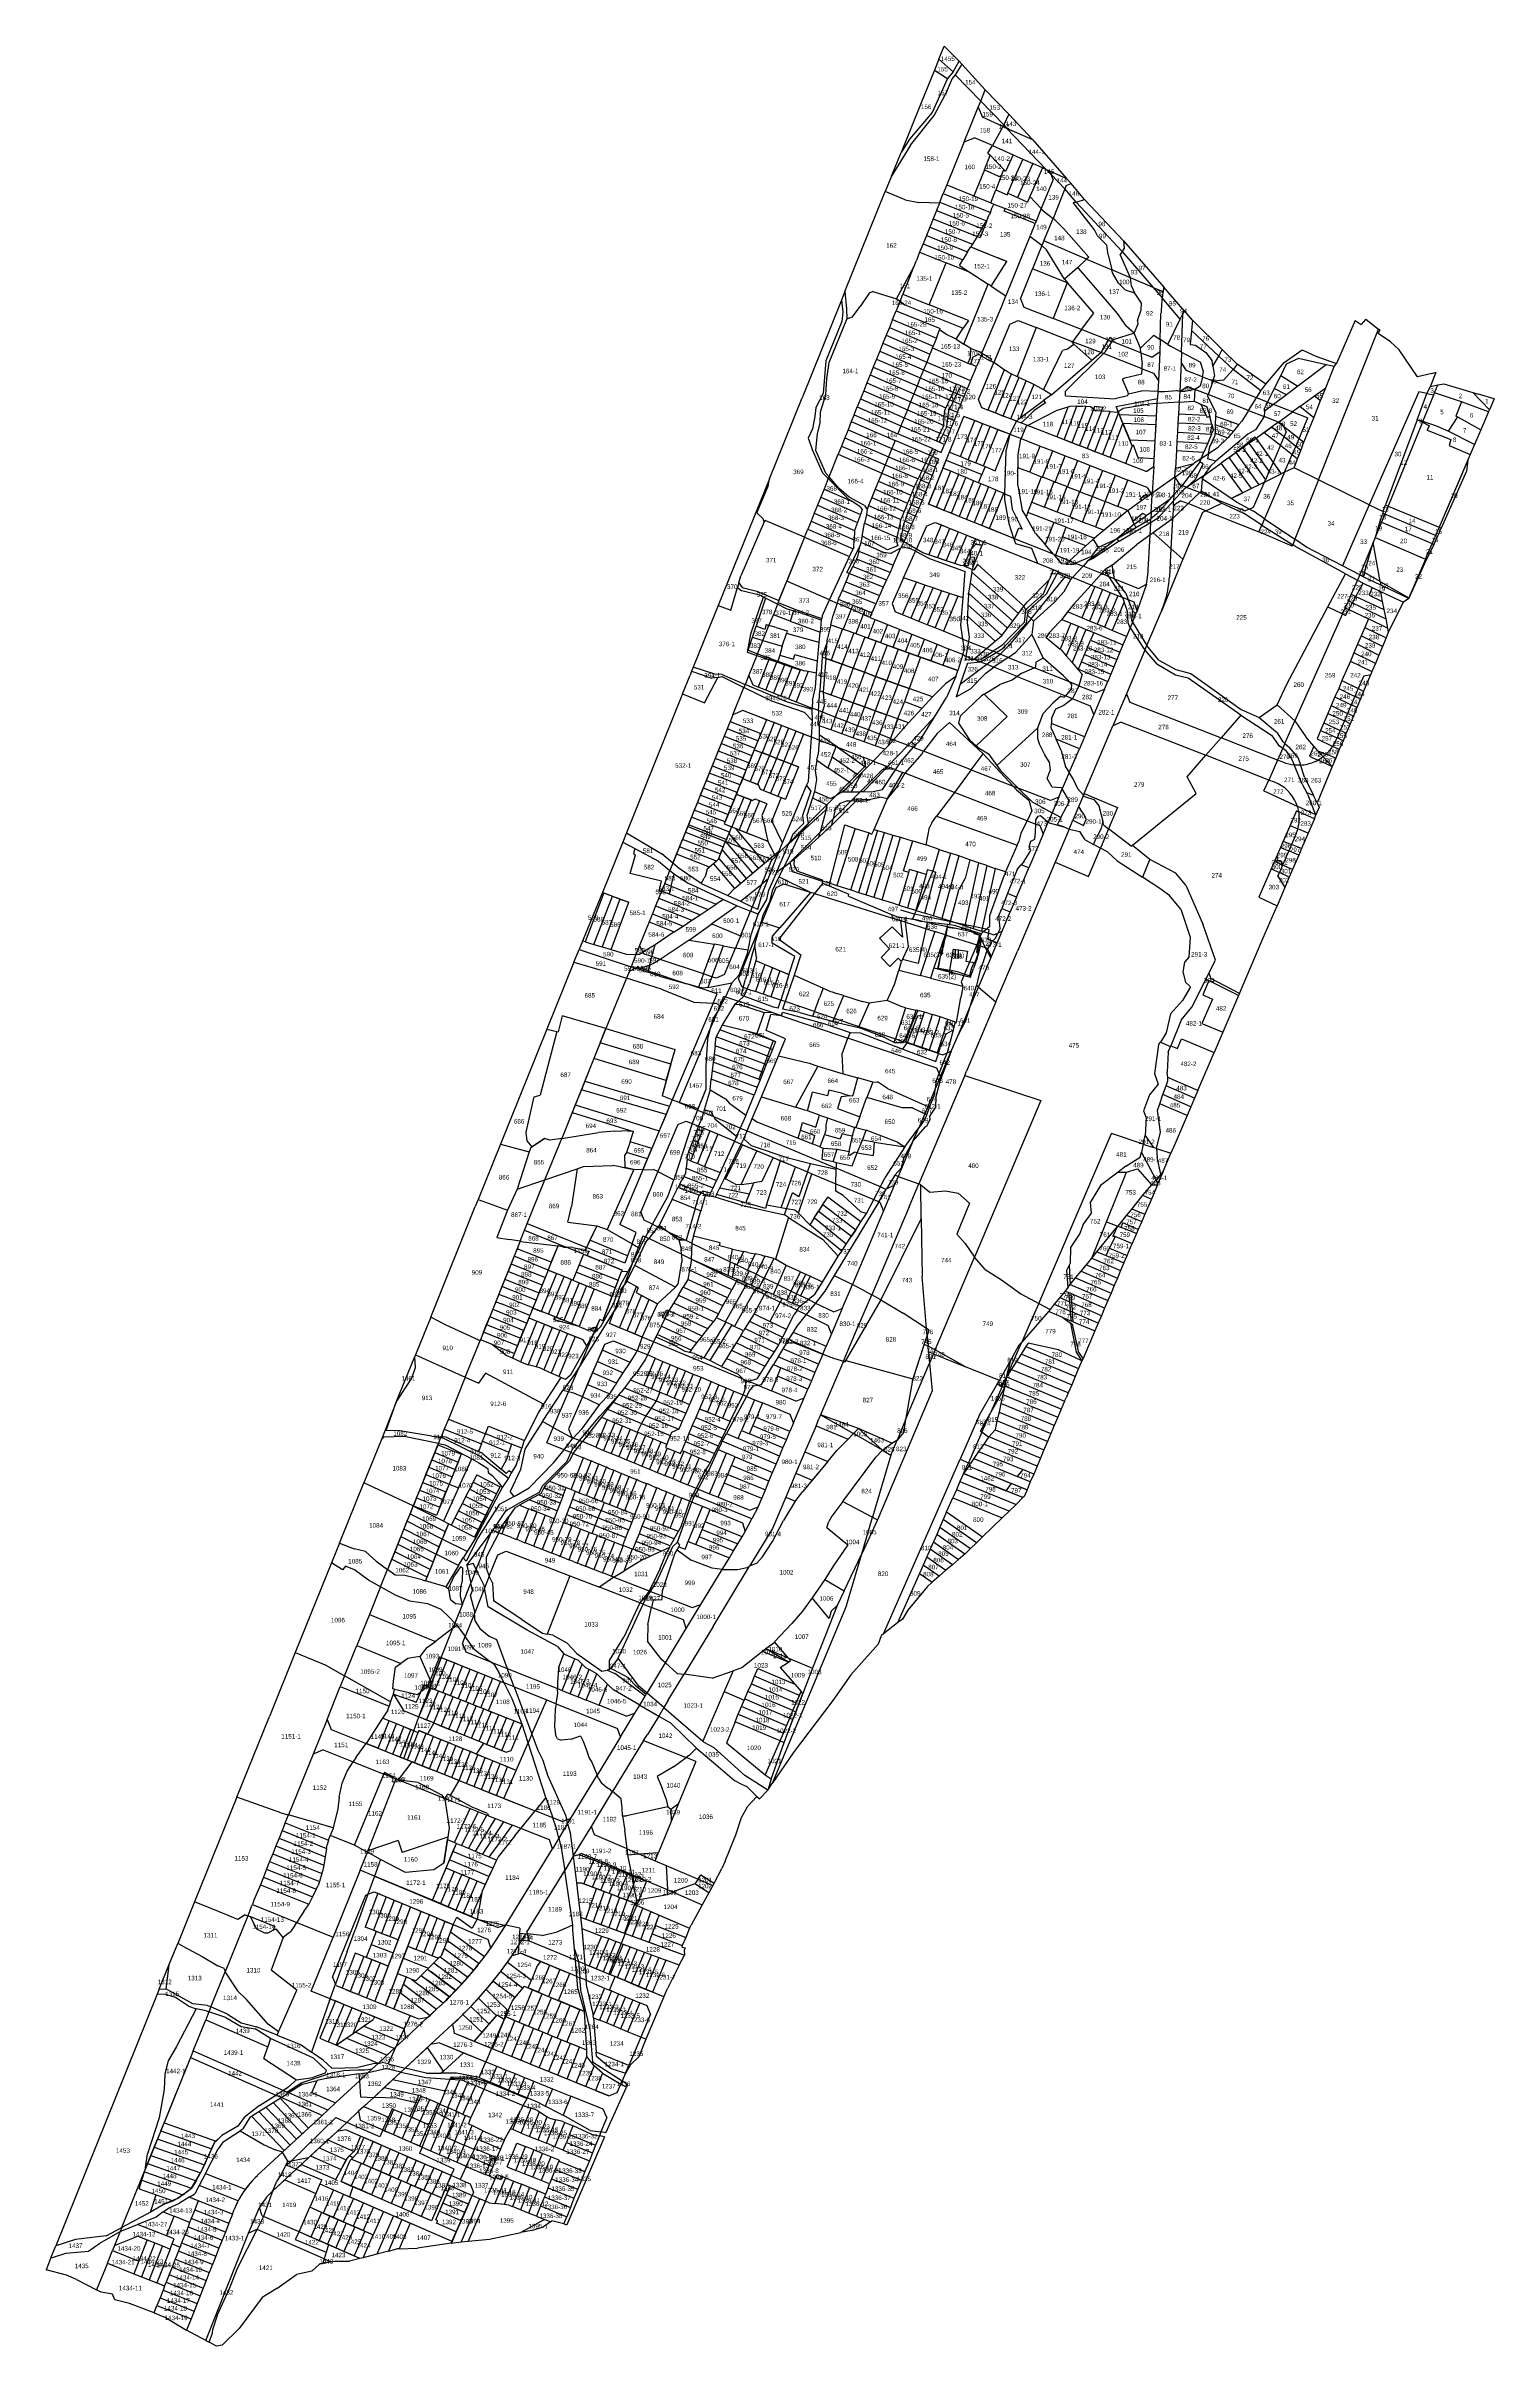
# Model space of a CAD drawing. Header units: metres. Extents: x 213182 to 213979, y 2703601 to 2704867.
import ezdxf
from ezdxf.enums import TextEntityAlignment as Align

# ---------------------------------------------------------------- set-up
doc = ezdxf.new("R2010")
doc.units = ezdxf.units.M

msp = doc.modelspace()

# ---------------------------------------------------------------- linework, layer by layer
for p, q in [((213671.1, 2704379.8), (213663, 2704355.6)), ((213676.7, 2704378.1), (213670.5, 2704359.8)), ((213651.3, 2704358.6), (213663, 2704355.6)), ((213668.6, 2704354.2), (213663, 2704355.6)), ((213670.5, 2704359.8), (213668.6, 2704354.2)), ((213668.6, 2704354.2), (213686.4, 2704349.7)), ((213670.5, 2704359.8), (213677.4, 2704358.1)), ((213677.4, 2704358.1), (213687.1, 2704355.6))]:
    msp.add_line(p, q)
for points in [[(213666.8, 2704384.7), (213661.8, 2704362.3)], [(213666.8, 2704384.7), (213661.8, 2704362.3)], [(213696.7, 2704375.9), (213696, 2704376)], [(213696.7, 2704375.9), (213696, 2704376)], [(213694.1, 2704368.2), (213695, 2704375.2)], [(213694.1, 2704368.2), (213695, 2704375.2)], [(213684.2, 2704357.4), (213679.4, 2704358.5)], [(213684.2, 2704357.4), (213679.4, 2704358.5)]]:
    msp.add_lwpolyline(points)
at = {"layer": 'LIN'}
for p, q in [((213673.3, 2704859.9), (213670.8, 2704853.9)), ((213673.3, 2704859.9), (213676.2, 2704867.1)), ((213673.3, 2704859.9), (213681.1, 2704853)), ((213676.2, 2704867.1), (213684.4, 2704858.8)), ((213681.1, 2704853), (213684.4, 2704858.8)), ((213686, 2704857.1), (213682.2, 2704851.2)), ((213686, 2704857.1), (213684.4, 2704858.8)), ((213698.8, 2704843), (213686, 2704857.1)), ((213670.8, 2704853.9), (213663.5, 2704835.8)), ((213678.1, 2704849.2), (213669.5, 2704830.6)), ((213670.8, 2704853.9), (213678.1, 2704849.2)), ((213680.6, 2704849.2), (213676.8, 2704840.3)), ((213681.1, 2704853), (213678.1, 2704849.2)), ((213682.2, 2704851.2), (213680.6, 2704849.2)), ((213696.3, 2704836.8), (213682.2, 2704851.2)), ((213663.5, 2704835.8), (213652.5, 2704808.5)), ((213670.7, 2704828.9), (213676.8, 2704840.3)), ((213687.2, 2704814.5), (213694.9, 2704833.5)), ((213694.9, 2704833.5), (213696.3, 2704836.8)), ((213694.9, 2704833.5), (213697.2, 2704827.9)), ((213696.3, 2704836.8), (213698.8, 2704843)), ((213696.3, 2704836.8), (213709, 2704823.7)), ((213711.8, 2704829.7), (213698.8, 2704843)), ((213669.5, 2704830.6), (213657.1, 2704815.9)), ((213657.7, 2704812.6), (213670.7, 2704828.9)), ((213708.5, 2704822.9), (213697.2, 2704827.9)), ((213706.4, 2704819), (213702.7, 2704812.4)), ((213708.5, 2704822.9), (213706.4, 2704819)), ((213708.5, 2704822.9), (213709, 2704823.7)), ((213708.5, 2704822.9), (213710.5, 2704822)), ((213711.8, 2704829.7), (213709, 2704823.7)), ((213709, 2704823.7), (213710.5, 2704822)), ((213732.4, 2704799.2), (213710.5, 2704822)), ((213710.5, 2704822), (213724.8, 2704815.7)), ((213711.8, 2704829.7), (213724.8, 2704815.7)), ((213657.7, 2704812.6), (213647.2, 2704795.5)), ((213647.2, 2704795.5), (213652.5, 2704808.5)), ((213657.1, 2704815.9), (213652.5, 2704808.5)), ((213687.2, 2704814.5), (213677.6, 2704790.7)), ((213687.2, 2704814.5), (213692.8, 2704816.7)), ((213702.7, 2704812.4), (213692.8, 2704816.7)), ((213698.3, 2704799), (213701.5, 2704807)), ((213700.3, 2704808.2), (213702.7, 2704812.4)), ((213700.3, 2704808.2), (213701.5, 2704807)), ((213701.5, 2704807), (213709.1, 2704799.1)), ((213702.7, 2704812.4), (213714.1, 2704807.3)), ((213714.1, 2704807.3), (213710, 2704798.1)), ((213714.1, 2704807.3), (213719.5, 2704804.9)), ((213724.8, 2704815.7), (213743.5, 2704794.2)), ((213647.2, 2704795.5), (213643.8, 2704787)), ((213698.3, 2704799), (213692.5, 2704784.7)), ((213698.3, 2704799), (213707.4, 2704794.9)), ((213707.4, 2704794.9), (213704.6, 2704788)), ((213707.4, 2704794.9), (213709.1, 2704799.1)), ((213710, 2704798.1), (213709.1, 2704799.1)), ((213711.2, 2704786.1), (213714.4, 2704793.5)), ((213719.5, 2704804.9), (213714.4, 2704793.5)), ((213724.9, 2704802.5), (213716.6, 2704783.7)), ((213719.5, 2704804.9), (213724.9, 2704802.5)), ((213730.3, 2704800.1), (213723.3, 2704784.3)), ((213730.3, 2704800.1), (213724.9, 2704802.5)), ((213736.1, 2704793.7), (213729.6, 2704777.7)), ((213732.4, 2704799.2), (213730.3, 2704800.1)), ((213732.4, 2704799.2), (213734.2, 2704798.4)), ((213732.4, 2704799.2), (213735, 2704796.5)), ((213734.2, 2704798.4), (213735, 2704796.5)), ((213734.2, 2704798.4), (213743.5, 2704794.2)), ((213736.1, 2704793.7), (213735, 2704796.5)), ((213742.6, 2704788.5), (213735, 2704796.5)), ((213746, 2704791.4), (213743.5, 2704794.2)), ((213621.6, 2704732), (213643.8, 2704787)), ((213654.8, 2704782.5), (213643.8, 2704787)), ((213654.8, 2704782.5), (213662.3, 2704781.1)), ((213673.6, 2704780.7), (213662.3, 2704781.1)), ((213673.6, 2704780.7), (213672, 2704776.7)), ((213673.6, 2704780.7), (213673.9, 2704781.3)), ((213673.9, 2704781.3), (213675.7, 2704785.9)), ((213673.9, 2704781.3), (213699.4, 2704771)), ((213677.6, 2704790.7), (213675.7, 2704785.9)), ((213675.7, 2704785.9), (213701.6, 2704775.5)), ((213677.6, 2704790.7), (213692.5, 2704784.7)), ((213692.5, 2704784.7), (213701.8, 2704780.9)), ((213701.8, 2704780.9), (213704.6, 2704788)), ((213701.8, 2704780.9), (213703.5, 2704780.2)), ((213704.6, 2704788), (213710.8, 2704785.3)), ((213710.8, 2704785.3), (213711.2, 2704786.1)), ((213711.2, 2704786.1), (213716.6, 2704783.7)), ((213716.6, 2704783.7), (213722, 2704781.3)), ((213723.3, 2704784.3), (213722, 2704781.3)), ((213723.3, 2704784.3), (213729.6, 2704777.7)), ((213742.6, 2704788.5), (213736.1, 2704772.3)), ((213743.4, 2704790.4), (213742.6, 2704788.5)), ((213748.8, 2704781.3), (213742.6, 2704788.5)), ((213743.4, 2704790.4), (213746, 2704791.4)), ((213753.4, 2704782.7), (213746, 2704791.4)), ((213747.1, 2704781), (213748.8, 2704781.3)), ((213759, 2704765.9), (213747.1, 2704781)), ((213748.8, 2704781.3), (213753.4, 2704782.7)), ((213774.2, 2704754.1), (213748.8, 2704781.3)), ((213774.8, 2704759.9), (213753.4, 2704782.7)), ((213670.2, 2704772.1), (213668.3, 2704767.5)), ((213672, 2704776.7), (213670.2, 2704772.1)), ((213670.2, 2704772.1), (213694.3, 2704762.4)), ((213672, 2704776.7), (213696.9, 2704766.7)), ((213696.9, 2704766.7), (213699.4, 2704771)), ((213699.7, 2704770.9), (213697.8, 2704766.3)), ((213700.3, 2704772.5), (213699.4, 2704771)), ((213699.4, 2704771), (213699.7, 2704770.9)), ((213700.3, 2704772.5), (213701.2, 2704774.6)), ((213701.6, 2704775.5), (213701.2, 2704774.6)), ((213701.6, 2704775.5), (213702.5, 2704777.9)), ((213702.5, 2704777.9), (213703.5, 2704780.2)), ((213703.5, 2704780.2), (213709.8, 2704777.7)), ((213709.2, 2704776.3), (213709.8, 2704777.7)), ((213726.3, 2704769.4), (213709.2, 2704776.3)), ((213726.9, 2704770.8), (213709.8, 2704777.7)), ((213725.9, 2704768.5), (213724.5, 2704765.1)), ((213725.9, 2704768.5), (213726.3, 2704769.4)), ((213726.9, 2704770.8), (213726.3, 2704769.4)), ((213729.6, 2704777.7), (213726.9, 2704770.8)), ((213730.7, 2704776.5), (213729.6, 2704777.7)), ((213730.7, 2704776.5), (213736.1, 2704772.3)), ((213731.1, 2704759.9), (213736.1, 2704772.3)), ((213737.1, 2704771.5), (213736.1, 2704772.3)), ((213737.1, 2704771.5), (213742, 2704766.5)), ((213664.6, 2704758.3), (213662.7, 2704753.7)), ((213666.4, 2704762.9), (213664.6, 2704758.3)), ((213664.6, 2704758.3), (213686.5, 2704749.4)), ((213668.3, 2704767.5), (213666.4, 2704762.9)), ((213666.4, 2704762.9), (213689.1, 2704753.8)), ((213668.3, 2704767.5), (213691.7, 2704758.1)), ((213689.1, 2704753.8), (213690.8, 2704756.6)), ((213691.7, 2704758.1), (213690.8, 2704756.6)), ((213690.8, 2704756.6), (213710.6, 2704748.5)), ((213690.8, 2704756.6), (213693.5, 2704755.5)), ((213694.3, 2704762.4), (213691.7, 2704758.1)), ((213693.5, 2704755.5), (213705.7, 2704750.5)), ((213696.9, 2704766.7), (213694.3, 2704762.4)), ((213694.3, 2704762.4), (213696, 2704761.7)), ((213697.8, 2704766.3), (213696, 2704761.7)), ((213696.9, 2704766.7), (213697.8, 2704766.3)), ((213723.4, 2704762.3), (213710.2, 2704729.7)), ((213723.4, 2704762.3), (213723.7, 2704763.1)), ((213730, 2704757.4), (213723.4, 2704762.3)), ((213724.5, 2704765.1), (213723.7, 2704763.1)), ((213730, 2704757.4), (213724.8, 2704744.6)), ((213731.1, 2704759.9), (213730, 2704757.4)), ((213732.5, 2704754.9), (213730, 2704757.4)), ((213754.6, 2704749.9), (213731.1, 2704759.9)), ((213742, 2704766.5), (213755.8, 2704751)), ((213760.5, 2704762.6), (213759, 2704765.9)), ((213765.7, 2704757.5), (213760.5, 2704762.6)), ((213766.4, 2704752.3), (213765.7, 2704757.5)), ((213775.3, 2704755.9), (213774.2, 2704754.1)), ((213774.8, 2704759.9), (213797, 2704734.5)), ((213774.8, 2704759.9), (213775.3, 2704755.9)), ((213649.9, 2704728.1), (213659.5, 2704745.6)), ((213659, 2704744.5), (213657.2, 2704739.8)), ((213659.5, 2704745.6), (213659, 2704744.5)), ((213659.5, 2704745.6), (213660.9, 2704749.1)), ((213662.7, 2704753.7), (213660.9, 2704749.1)), ((213662.7, 2704753.7), (213677.3, 2704747.8)), ((213668, 2704724.8), (213677.3, 2704747.8)), ((213690.5, 2704742.5), (213677.3, 2704747.8)), ((213684.6, 2704746.3), (213686.5, 2704749.4)), ((213684.6, 2704746.3), (213690.5, 2704742.5)), ((213689.1, 2704753.8), (213686.5, 2704749.4)), ((213690.5, 2704742.5), (213700.4, 2704736)), ((213702.1, 2704735), (213710.6, 2704748.5)), ((213710.6, 2704748.5), (213705.7, 2704750.5)), ((213718.2, 2704728.1), (213724.8, 2704744.6)), ((213743.9, 2704736.8), (213724.8, 2704744.6)), ((213742.4, 2704738.9), (213732.5, 2704754.9)), ((213749.6, 2704745.1), (213742.4, 2704738.9)), ((213754.6, 2704749.9), (213749.6, 2704745.1)), ((213749.6, 2704745.1), (213749.9, 2704744.8)), ((213749.9, 2704744.8), (213764.8, 2704727.7)), ((213755.8, 2704751), (213754.6, 2704749.9)), ((213754.6, 2704749.9), (213768.5, 2704744)), ((213766.4, 2704752.3), (213768.5, 2704744)), ((213778.8, 2704739.6), (213768.5, 2704744)), ((213768.9, 2704742.4), (213768.5, 2704744)), ((213772.2, 2704736.7), (213768.9, 2704742.4)), ((213774.2, 2704754.1), (213773.1, 2704752.5)), ((213778.8, 2704739.6), (213773.1, 2704752.5)), ((213774.2, 2704754.1), (213791.2, 2704734.3)), ((213621.6, 2704732), (213619.7, 2704727.2)), ((213621.6, 2704732), (213622.4, 2704722.6)), ((213634.9, 2704731.2), (213629.9, 2704723.8)), ((213636.9, 2704732), (213634.9, 2704731.2)), ((213636.9, 2704732), (213649.9, 2704728.1)), ((213651.9, 2704726.7), (213653.4, 2704730.6)), ((213655.3, 2704735.2), (213653.4, 2704730.6)), ((213653.4, 2704730.6), (213668, 2704724.8)), ((213657.2, 2704739.8), (213655.3, 2704735.2)), ((213687.1, 2704703), (213700.4, 2704736)), ((213702.1, 2704735), (213700.4, 2704736)), ((213702.1, 2704735), (213710.2, 2704729.7)), ((213707.9, 2704724), (213710.2, 2704729.7)), ((213743.9, 2704736.8), (213736.2, 2704717.2)), ((213742.4, 2704738.9), (213744.3, 2704736.7)), ((213743.9, 2704736.8), (213744.3, 2704736.7)), ((213758.5, 2704720.1), (213744.3, 2704736.7)), ((213775.9, 2704732.8), (213772.2, 2704736.7)), ((213781.1, 2704731.1), (213775.9, 2704732.8)), ((213791.2, 2704734.3), (213778.8, 2704739.6)), ((213779.2, 2704735.1), (213778.8, 2704739.6)), ((213781.1, 2704731.1), (213779.2, 2704735.1)), ((213784.8, 2704725.7), (213781.1, 2704731.1)), ((213791.2, 2704734.3), (213796.6, 2704732)), ((213791.2, 2704734.3), (213796.1, 2704728.5)), ((213807.6, 2704722.4), (213797, 2704734.5)), ((213619.7, 2704727.2), (213598.1, 2704673.5)), ((213619.7, 2704727.2), (213620.4, 2704720.7)), ((213620.4, 2704720.7), (213619.9, 2704715.6)), ((213622.4, 2704722.6), (213622.6, 2704716.8)), ((213623.8, 2704717.4), (213622.6, 2704716.8)), ((213623.8, 2704717.4), (213625.8, 2704718.1)), ((213625.8, 2704718.1), (213629.9, 2704723.8)), ((213647.8, 2704716.7), (213649.7, 2704721.4)), ((213651.6, 2704726), (213649.7, 2704721.4)), ((213649.7, 2704721.4), (213674, 2704711.6)), ((213649.9, 2704728.1), (213651.9, 2704726.7)), ((213651.9, 2704726.7), (213651.6, 2704726)), ((213654.5, 2704724.8), (213651.6, 2704726)), ((213651.9, 2704726.7), (213654.5, 2704724.8)), ((213654.5, 2704724.8), (213686.7, 2704711.8)), ((213689.6, 2704716.1), (213668, 2704724.8)), ((213697, 2704698.1), (213707.9, 2704724)), ((213718.2, 2704728.1), (213720.1, 2704723.5)), ((213720.1, 2704723.5), (213736.2, 2704717.2)), ((213751.8, 2704711.1), (213736.2, 2704717.2)), ((213751.8, 2704711.1), (213758.5, 2704720.1)), ((213764.8, 2704727.7), (213771.4, 2704719.9)), ((213771.4, 2704719.9), (213776.2, 2704713.1)), ((213782.6, 2704716), (213784.6, 2704721.9)), ((213784.6, 2704721.9), (213784.8, 2704725.7)), ((213795, 2704705.7), (213795.5, 2704720.2)), ((213806.1, 2704716.9), (213796.1, 2704728.5)), ((213806.1, 2704716.9), (213807.5, 2704719.8)), ((213806.8, 2704698.7), (213807.5, 2704719.8)), ((213808.4, 2704721.5), (213807.5, 2704719.8)), ((213808.4, 2704721.5), (213807.6, 2704722.4)), ((213812.8, 2704716.3), (213808.4, 2704721.5)), ((213619.9, 2704715.6), (213611, 2704693.9)), ((213613, 2704693), (213622.6, 2704716.8)), ((213644.3, 2704708), (213642.5, 2704703.6)), ((213646.1, 2704712.3), (213644.3, 2704708)), ((213644.3, 2704708), (213668.3, 2704697.6)), ((213647.8, 2704716.7), (213646.1, 2704712.3)), ((213646.1, 2704712.3), (213670.1, 2704702)), ((213647.8, 2704716.7), (213671.9, 2704706.4)), ((213671.9, 2704706.4), (213670.1, 2704702)), ((213671.9, 2704706.4), (213673.7, 2704711)), ((213673.7, 2704711), (213674, 2704711.6)), ((213677.1, 2704708.6), (213673.7, 2704711)), ((213682.8, 2704705.9), (213677.1, 2704708.6)), ((213682.8, 2704705.9), (213686.7, 2704711.8)), ((213682.8, 2704705.9), (213687.1, 2704703)), ((213689.6, 2704716.1), (213686.7, 2704711.8)), ((213712.4, 2704714.1), (213703.6, 2704693)), ((213712.4, 2704714.1), (213717, 2704716.1)), ((213726.9, 2704712.2), (213716.4, 2704685.2)), ((213717, 2704716.1), (213726.9, 2704712.2)), ((213746.9, 2704704.4), (213726.9, 2704712.2)), ((213746.6, 2704704), (213746.9, 2704704.4)), ((213751.8, 2704711.1), (213746.9, 2704704.4)), ((213762.4, 2704698.4), (213746.9, 2704704.4)), ((213766.6, 2704705.3), (213751.8, 2704711.1)), ((213763, 2704699), (213766.6, 2704705.3)), ((213765, 2704699), (213768.6, 2704704.6)), ((213767.4, 2704706.7), (213766.6, 2704705.3)), ((213766.6, 2704705.3), (213768.6, 2704704.6)), ((213769.1, 2704705.4), (213767.4, 2704706.7)), ((213769.1, 2704705.4), (213768.6, 2704704.6)), ((213784.5, 2704698.3), (213768.6, 2704704.6)), ((213780.8, 2704709.1), (213769.1, 2704705.4)), ((213780.8, 2704709.1), (213776.2, 2704713.1)), ((213780.8, 2704709.1), (213782.8, 2704713.8)), ((213784.3, 2704700.8), (213780.8, 2704709.1)), ((213782.6, 2704716), (213782.8, 2704713.8)), ((213784.3, 2704700.8), (213791.6, 2704708)), ((213791.6, 2704708), (213795, 2704705.7)), ((213795, 2704705.7), (213794.8, 2704698.7)), ((213799.2, 2704702.9), (213795, 2704705.7)), ((213799.2, 2704702.9), (213806.1, 2704716.9)), ((213812.3, 2704710.6), (213811.6, 2704702.8)), ((213812.8, 2704716.3), (213812.3, 2704710.6)), ((213827.4, 2704696.5), (213812.3, 2704710.6)), ((213829.2, 2704700.2), (213812.8, 2704716.3)), ((213882.2, 2704628.4), (213915.2, 2704711.4)), ((213902.3, 2704716), (213892, 2704692.4)), ((213902.3, 2704716), (213905.6, 2704713.9)), ((213908.3, 2704716.9), (213905.6, 2704713.9)), ((213908.3, 2704716.9), (213915.2, 2704711.4)), ((213915.9, 2704710.9), (213915, 2704709)), ((213921.8, 2704704.4), (213915, 2704709)), ((213915.9, 2704710.9), (213915.2, 2704711.4)), ((213611, 2704693.9), (213609.7, 2704675.9)), ((213611.6, 2704684), (213613, 2704693)), ((213639, 2704694.8), (213637.2, 2704690.4)), ((213640.8, 2704699.2), (213639, 2704694.8)), ((213639, 2704694.8), (213663, 2704684.5)), ((213642.5, 2704703.6), (213640.8, 2704699.2)), ((213640.8, 2704699.2), (213664.8, 2704688.9)), ((213642.5, 2704703.6), (213666.6, 2704693.2)), ((213666.6, 2704693.2), (213664.8, 2704688.9)), ((213668.3, 2704697.6), (213666.6, 2704693.2)), ((213666.6, 2704693.2), (213685.4, 2704685.2)), ((213669.7, 2704701.1), (213668.3, 2704697.6)), ((213669.7, 2704701.1), (213670.1, 2704702)), ((213669.7, 2704701.1), (213689.3, 2704692.7)), ((213690.8, 2704700.6), (213687.1, 2704703)), ((213690.6, 2704695.9), (213689.3, 2704692.7)), ((213689.3, 2704692.7), (213690.7, 2704692.1)), ((213690.6, 2704695.9), (213690.8, 2704700.6)), ((213691.9, 2704695.9), (213690.7, 2704692.1)), ((213694, 2704690.7), (213690.7, 2704692.1)), ((213690.8, 2704700.6), (213695.4, 2704699)), ((213695.3, 2704697.3), (213691.9, 2704695.9)), ((213696.5, 2704696.6), (213694, 2704690.7)), ((213695.1, 2704672.6), (213703.6, 2704693)), ((213696.5, 2704696.6), (213695.3, 2704697.3)), ((213695.4, 2704699), (213697, 2704698.1)), ((213697, 2704698.1), (213696.5, 2704696.6)), ((213696.5, 2704696.6), (213701.7, 2704693.7)), ((213697, 2704698.1), (213702.3, 2704695)), ((213701.9, 2704694.1), (213701.7, 2704693.7)), ((213702.3, 2704695), (213701.9, 2704694.1)), ((213701.9, 2704694.1), (213703.6, 2704693)), ((213709.3, 2704689), (213703.6, 2704693)), ((213730.9, 2704677.9), (213741.3, 2704699.6)), ((213735.2, 2704675.1), (213757.4, 2704694.2)), ((213743.8, 2704700.3), (213741.3, 2704699.6)), ((213742.9, 2704677.2), (213763.8, 2704697.9)), ((213743.8, 2704700.3), (213747.6, 2704703.1)), ((213746.6, 2704704), (213747.6, 2704703.1)), ((213757.4, 2704694.2), (213747.6, 2704703.1)), ((213757.4, 2704694.2), (213762.4, 2704698.4)), ((213763, 2704699), (213762.4, 2704698.4)), ((213763.8, 2704697.9), (213762.4, 2704698.4)), ((213765, 2704699), (213763.8, 2704697.9)), ((213785.1, 2704689.5), (213763.8, 2704697.9)), ((213784.5, 2704698.3), (213784.3, 2704700.8)), ((213784.5, 2704698.3), (213790.6, 2704696)), ((213784.5, 2704698.3), (213785.2, 2704692)), ((213785.1, 2704689.5), (213785.2, 2704692)), ((213794.8, 2704698.7), (213790.6, 2704696)), ((213794.8, 2704698.7), (213794.1, 2704682.9)), ((213799.2, 2704702.9), (213800.7, 2704701.9)), ((213806.8, 2704698.7), (213800.7, 2704701.9)), ((213806.6, 2704692.8), (213805.8, 2704677.1)), ((213806.8, 2704698.7), (213806.6, 2704692.8)), ((213806.6, 2704692.8), (213809.3, 2704688.6)), ((213806.8, 2704698.7), (213817.3, 2704693.1)), ((213811.6, 2704702.8), (213814.5, 2704702.5)), ((213814.5, 2704702.5), (213820.2, 2704698.5)), ((213818.9, 2704688), (213817.3, 2704693.1)), ((213820.2, 2704698.5), (213823.6, 2704693.9)), ((213824.1, 2704690.9), (213823.6, 2704693.9)), ((213824.1, 2704690.9), (213827.4, 2704696.5)), ((213827.4, 2704696.5), (213829.2, 2704700.2)), ((213835.3, 2704689.1), (213827.4, 2704696.5)), ((213837.5, 2704692.1), (213829.2, 2704700.2)), ((213837.5, 2704692.1), (213835.3, 2704689.1)), ((213853.2, 2704681.1), (213837.5, 2704692.1)), ((213853.2, 2704681.1), (213863.3, 2704692.9)), ((213864.4, 2704692), (213861.4, 2704685.8)), ((213863.3, 2704692.9), (213873.2, 2704699.9)), ((213871.1, 2704695.2), (213864.4, 2704692)), ((213886.4, 2704691.7), (213871.1, 2704695.2)), ((213873.2, 2704699.9), (213880.8, 2704696.4)), ((213880.8, 2704696.4), (213892, 2704692.4)), ((213890.8, 2704690.7), (213892, 2704692.4)), ((213926.6, 2704699.9), (213921.8, 2704704.4)), ((213936.7, 2704685.1), (213926.6, 2704699.9)), ((213611.1, 2704675.2), (213611.6, 2704684)), ((213633.7, 2704681.7), (213631.9, 2704677.3)), ((213635.5, 2704686.1), (213633.7, 2704681.7)), ((213633.7, 2704681.7), (213657.7, 2704671.4)), ((213637.2, 2704690.4), (213635.5, 2704686.1)), ((213635.5, 2704686.1), (213659.5, 2704675.7)), ((213637.2, 2704690.4), (213661.3, 2704680.1)), ((213661.3, 2704680.1), (213659.5, 2704675.7)), ((213663, 2704684.5), (213661.3, 2704680.1)), ((213661.3, 2704680.1), (213679.2, 2704672.4)), ((213664.8, 2704688.9), (213663, 2704684.5)), ((213663, 2704684.5), (213681.1, 2704676.7)), ((213664.8, 2704688.9), (213683, 2704681)), ((213681.1, 2704676.7), (213683, 2704681)), ((213685.3, 2704680.1), (213683, 2704681)), ((213683, 2704681), (213683, 2704681)), ((213685.3, 2704680.1), (213683.2, 2704675.8)), ((213688.9, 2704678.5), (213685.3, 2704680.1)), ((213687.4, 2704684.3), (213685.4, 2704685.2)), ((213690.7, 2704682.9), (213687.4, 2704684.3)), ((213690.7, 2704682.9), (213688.9, 2704678.5)), ((213690.7, 2704682.9), (213693.2, 2704688.8)), ((213693.2, 2704688.8), (213694, 2704690.7)), ((213709.3, 2704689), (213700.2, 2704666.8)), ((213704.4, 2704665.2), (213713.2, 2704686.7)), ((213717.3, 2704684.7), (213708.5, 2704663.5)), ((213711.4, 2704687.6), (213709.3, 2704689)), ((213711.4, 2704687.6), (213713.2, 2704686.7)), ((213712.8, 2704661.9), (213721.3, 2704682.8)), ((213713.2, 2704686.7), (213716.4, 2704685.2)), ((213717.3, 2704684.7), (213716.4, 2704685.2)), ((213721.3, 2704682.8), (213717.3, 2704684.7)), ((213725.5, 2704680.8), (213718.1, 2704662.6)), ((213725.5, 2704680.8), (213721.3, 2704682.8)), ((213728, 2704679.6), (213725.5, 2704680.8)), ((213730.9, 2704677.9), (213728, 2704679.6)), ((213774.6, 2704684), (213775.6, 2704684.6)), ((213774.6, 2704683.2), (213774.6, 2704684)), ((213777.2, 2704677), (213774.6, 2704683.2)), ((213775.6, 2704684.6), (213784.9, 2704686.8)), ((213784.9, 2704686.8), (213785.1, 2704689.5)), ((213785.1, 2704689.5), (213791.4, 2704687.1)), ((213791.4, 2704687.1), (213794.1, 2704682.9)), ((213794.1, 2704682.9), (213793.8, 2704677.1)), ((213805.8, 2704677.1), (213810, 2704679.8)), ((213818.3, 2704685.1), (213809.3, 2704688.6)), ((213814.2, 2704678.1), (213810, 2704679.8)), ((213817, 2704680), (213814.2, 2704678.1)), ((213817.8, 2704682.7), (213817, 2704680)), ((213818.3, 2704685.1), (213817.8, 2704682.7)), ((213818.3, 2704685.1), (213818.9, 2704688)), ((213818.3, 2704685.1), (213824.1, 2704682.9)), ((213824, 2704682.6), (213821.5, 2704675.3)), ((213824, 2704682.6), (213824.1, 2704682.9)), ((213824, 2704682.6), (213824.6, 2704682.7)), ((213824.1, 2704690.9), (213825, 2704685.5)), ((213824.1, 2704682.9), (213825, 2704685.5)), ((213824.1, 2704682.9), (213824.6, 2704682.7)), ((213829.9, 2704683.3), (213824.6, 2704682.7)), ((213848, 2704673.5), (213824.6, 2704682.7)), ((213835.3, 2704689.1), (213829.9, 2704683.3)), ((213850.4, 2704677.3), (213835.3, 2704689.1)), ((213850.4, 2704677.3), (213853.2, 2704681.1)), ((213861.4, 2704685.8), (213857.8, 2704678.6)), ((213861.4, 2704685.8), (213870.8, 2704679.9)), ((213870.8, 2704679.9), (213864.6, 2704675.2)), ((213886.4, 2704691.7), (213870.8, 2704679.9)), ((213880, 2704674.6), (213886.2, 2704679.1)), ((213883.3, 2704672), (213886.2, 2704679.1)), ((213886.2, 2704679.1), (213890.8, 2704690.7)), ((213890.8, 2704690.7), (213886.4, 2704691.7)), ((213944.5, 2704687), (213936.7, 2704685.1)), ((213941.8, 2704676), (213943.8, 2704679.8)), ((213943.8, 2704679.8), (213946.9, 2704687.6)), ((213943.8, 2704679.8), (213947.9, 2704680.6)), ((213944.5, 2704687), (213946.9, 2704687.6)), ((213946.1, 2704676.3), (213947.9, 2704680.6)), ((213947.9, 2704680.6), (213951.1, 2704681.3)), ((213951.1, 2704681.3), (213967.1, 2704676.4)), ((213580.1, 2704629), (213598.1, 2704673.5)), ((213605.5, 2704668.2), (213605.1, 2704663.2)), ((213609.7, 2704675.9), (213605.5, 2704668.2)), ((213608.1, 2704665.8), (213611.1, 2704675.2)), ((213626.6, 2704664.2), (213628.4, 2704668.5)), ((213630.2, 2704672.9), (213628.4, 2704668.5)), ((213628.4, 2704668.5), (213652.4, 2704658.2)), ((213631.9, 2704677.3), (213630.2, 2704672.9)), ((213630.2, 2704672.9), (213654.2, 2704662.6)), ((213631.9, 2704677.3), (213656, 2704667)), ((213656, 2704667), (213654.2, 2704662.6)), ((213657.7, 2704671.4), (213656, 2704667)), ((213656, 2704667), (213675.8, 2704658.5)), ((213659.5, 2704675.7), (213657.7, 2704671.4)), ((213657.7, 2704671.4), (213676.1, 2704663.5)), ((213659.5, 2704675.7), (213677.2, 2704668.1)), ((213676.3, 2704666), (213677.2, 2704668.1)), ((213679.2, 2704672.4), (213677.2, 2704668.1)), ((213678.6, 2704666.4), (213679.1, 2704667.3)), ((213681.1, 2704671.6), (213679.1, 2704667.3)), ((213683.5, 2704665.4), (213679.1, 2704667.3)), ((213681.1, 2704676.7), (213679.2, 2704672.4)), ((213681.1, 2704671.6), (213679.2, 2704672.4)), ((213683.2, 2704675.8), (213681.1, 2704676.7)), ((213683.2, 2704675.8), (213681.1, 2704671.6)), ((213685.2, 2704669.8), (213681.1, 2704671.6)), ((213687.1, 2704674.2), (213683.2, 2704675.8)), ((213683.5, 2704665.4), (213684.7, 2704668.5)), ((213685.2, 2704669.8), (213684.7, 2704668.5)), ((213687.1, 2704674.2), (213685.2, 2704669.8)), ((213688.9, 2704678.5), (213687.1, 2704674.2)), ((213697, 2704668), (213695.1, 2704672.6)), ((213716, 2704660.7), (213697, 2704668)), ((213700.2, 2704666.8), (213697, 2704668)), ((213704.4, 2704665.2), (213700.2, 2704666.8)), ((213718.1, 2704662.6), (213730.9, 2704672)), ((213722.1, 2704658.3), (213737.6, 2704666.4)), ((213732, 2704670.7), (213725.6, 2704666.4)), ((213735.2, 2704675.1), (213730.9, 2704677.9)), ((213735.2, 2704675.1), (213730.9, 2704672)), ((213730.9, 2704672), (213732, 2704670.7)), ((213744.2, 2704668.4), (213737.6, 2704666.4)), ((213744.2, 2704668.4), (213738.1, 2704652.1)), ((213742.3, 2704650.5), (213749.2, 2704668.9)), ((213742.9, 2704674.6), (213742.9, 2704677.2)), ((213742.9, 2704674.6), (213770.2, 2704673)), ((213745.4, 2704668.7), (213744.2, 2704668.4)), ((213749.2, 2704668.9), (213745.4, 2704668.7)), ((213754.2, 2704668.8), (213746.5, 2704648.8)), ((213749.2, 2704668.9), (213752.5, 2704669)), ((213750.7, 2704647.2), (213758.5, 2704667.3)), ((213754.2, 2704668.8), (213752.5, 2704669)), ((213756.8, 2704668.5), (213754.2, 2704668.8)), ((213758.5, 2704667.3), (213756.8, 2704668.5)), ((213758.5, 2704667.3), (213759.1, 2704668.9)), ((213758.5, 2704667.3), (213759.6, 2704666.4)), ((213759.1, 2704668.9), (213763.6, 2704668.4)), ((213762.8, 2704666.2), (213763.6, 2704668.4)), ((213777, 2704674.7), (213770.2, 2704673)), ((213770.8, 2704668.7), (213793.6, 2704673.1)), ((213771.9, 2704666), (213770.8, 2704668.7)), ((213771.9, 2704666), (213774.7, 2704667.8)), ((213774.7, 2704667.8), (213788.5, 2704670.1)), ((213777, 2704674.7), (213777.6, 2704675.7)), ((213777.6, 2704675.7), (213777.2, 2704677)), ((213777.6, 2704675.7), (213784.8, 2704677.3)), ((213793.8, 2704677.1), (213784.8, 2704677.3)), ((213793.4, 2704670.4), (213788.5, 2704670.1)), ((213791.5, 2704635.7), (213793.4, 2704670.4)), ((213793, 2704663.4), (213793.4, 2704670.4)), ((213793.4, 2704670.4), (213793.6, 2704673.1)), ((213805.5, 2704671.2), (213793.4, 2704670.4)), ((213793.8, 2704677.1), (213793.6, 2704673.1)), ((213793.8, 2704677.1), (213797.5, 2704677)), ((213797.5, 2704677), (213804, 2704677.5)), ((213805.8, 2704677.1), (213804, 2704677.5)), ((213805.5, 2704671.2), (213805.1, 2704664.8)), ((213805.8, 2704677.1), (213805.5, 2704671.2)), ((213805.5, 2704671.2), (213813.7, 2704671.7)), ((213808.7, 2704677), (213805.8, 2704677.1)), ((213814.2, 2704678.1), (213808.7, 2704677)), ((213814.2, 2704678.1), (213813.7, 2704671.7)), ((213813.7, 2704671.7), (213820.7, 2704668.5)), ((213813.7, 2704671.7), (213817.7, 2704669.9)), ((213821.5, 2704675.3), (213814.2, 2704678.1)), ((213820.7, 2704668.5), (213817.7, 2704669.9)), ((213820.4, 2704664), (213817.7, 2704669.9)), ((213820.4, 2704664), (213817.7, 2704669.9)), ((213820.7, 2704668.5), (213822.3, 2704663.3)), ((213821.2, 2704674.4), (213821.5, 2704675.3)), ((213825.6, 2704665.4), (213821.2, 2704674.4)), ((213843.7, 2704666.6), (213821.5, 2704675.3)), ((213843.7, 2704666.6), (213839.9, 2704660.6)), ((213843.7, 2704666.6), (213848, 2704673.5)), ((213843.7, 2704666.6), (213852.3, 2704663.3)), ((213848, 2704673.5), (213850.4, 2704677.3)), ((213854.1, 2704671.2), (213848, 2704673.5)), ((213857.4, 2704669.9), (213852.4, 2704666.2)), ((213852.4, 2704666.2), (213852.5, 2704667.9)), ((213854.1, 2704671.2), (213852.5, 2704667.9)), ((213857.8, 2704678.6), (213854.1, 2704671.2)), ((213854.1, 2704671.2), (213857.4, 2704669.9)), ((213864.6, 2704675.2), (213857.4, 2704669.9)), ((213867.9, 2704665.8), (213857.4, 2704669.9)), ((213864.6, 2704675.2), (213857.8, 2704678.6)), ((213871.9, 2704668.7), (213867.9, 2704665.8)), ((213871.9, 2704668.7), (213880, 2704674.6)), ((213879.6, 2704662.6), (213871.9, 2704668.7)), ((213879.6, 2704662.6), (213883.3, 2704672)), ((213880, 2704674.6), (213883.3, 2704672)), ((213937.4, 2704676.9), (213910, 2704614.6)), ((213936.5, 2704661.5), (213941.8, 2704676)), ((213941.8, 2704676), (213937.4, 2704676.9)), ((213939.6, 2704660.5), (213945.6, 2704675.1)), ((213941.8, 2704676), (213945.6, 2704675.1)), ((213945.6, 2704675.1), (213946.1, 2704676.3)), ((213960.9, 2704671.3), (213946.1, 2704676.3)), ((213960.9, 2704671.3), (213957.7, 2704663.5)), ((213975.8, 2704665.9), (213960.9, 2704671.3)), ((213967.1, 2704676.4), (213976.3, 2704667)), ((213967.1, 2704676.4), (213970.2, 2704675.6)), ((213978.8, 2704672.9), (213970.2, 2704675.6)), ((213975.8, 2704665.9), (213976.3, 2704667)), ((213978.8, 2704672.9), (213976.3, 2704667)), ((213603.7, 2704656.5), (213601.3, 2704651.3)), ((213605.1, 2704663.2), (213603.7, 2704656.5)), ((213605.6, 2704644.5), (213606.5, 2704653.9)), ((213606.5, 2704653.9), (213607.9, 2704659.6)), ((213607.9, 2704659.6), (213608.1, 2704665.8)), ((213623.3, 2704656), (213621.5, 2704651.5)), ((213625.1, 2704660.5), (213623.3, 2704656)), ((213623.3, 2704656), (213647.4, 2704645.6)), ((213626.6, 2704664.2), (213625.1, 2704660.5)), ((213625.1, 2704660.5), (213649.2, 2704650.1)), ((213626.6, 2704664.2), (213650.7, 2704653.8)), ((213652.4, 2704658.2), (213650.7, 2704653.8)), ((213669.8, 2704645.6), (213650.7, 2704653.8)), ((213654.2, 2704662.6), (213652.4, 2704658.2)), ((213652.4, 2704658.2), (213671.9, 2704649.9)), ((213654.2, 2704662.6), (213673.9, 2704654.1)), ((213667.5, 2704615.1), (213687, 2704663.3)), ((213673.9, 2704654.1), (213671.9, 2704649.9)), ((213675.8, 2704658), (213673.9, 2704654.1)), ((213677.4, 2704657.4), (213675.5, 2704653.4)), ((213676.1, 2704663.5), (213675.8, 2704658.5)), ((213675.8, 2704658), (213675.8, 2704658.5)), ((213676.3, 2704666), (213676.1, 2704663.5)), ((213677.4, 2704657.4), (213677.5, 2704657.7)), ((213678.1, 2704662.6), (213677.5, 2704657.7)), ((213679.9, 2704656.7), (213677.5, 2704657.7)), ((213678.6, 2704666.4), (213678.1, 2704662.6)), ((213681.7, 2704661.1), (213678.1, 2704662.6)), ((213679.9, 2704656.7), (213678.2, 2704652.3)), ((213679.1, 2704643.7), (213687, 2704663.3)), ((213681.7, 2704661.1), (213679.9, 2704656.7)), ((213683.5, 2704665.4), (213681.7, 2704661.1)), ((213685.2, 2704641.2), (213693.1, 2704661)), ((213712.4, 2704653.5), (213687, 2704663.3)), ((213693.1, 2704661), (213687, 2704663.3)), ((213689.4, 2704639.5), (213697.3, 2704659.3)), ((213697.3, 2704659.3), (213693.1, 2704661)), ((213693.7, 2704637.8), (213701.5, 2704657.7)), ((213701.5, 2704657.7), (213697.3, 2704659.3)), ((213697.8, 2704636.1), (213705.7, 2704656)), ((213705.7, 2704656), (213701.5, 2704657.7)), ((213708.5, 2704663.5), (213704.4, 2704665.2)), ((213712.4, 2704653.5), (213705.7, 2704656)), ((213712.8, 2704661.9), (213708.5, 2704663.5)), ((213716, 2704660.7), (213712.4, 2704653.5)), ((213716, 2704660.7), (213712.8, 2704661.9)), ((213718.1, 2704662.6), (213716, 2704660.7)), ((213716, 2704660.7), (213718.5, 2704659.7)), ((213721.9, 2704662.8), (213718.5, 2704659.7)), ((213722.1, 2704658.3), (213718.5, 2704659.7)), ((213721.4, 2704657.9), (213718.6, 2704651.1)), ((213722.1, 2704658.3), (213721.4, 2704657.9)), ((213725.6, 2704666.4), (213721.9, 2704662.8)), ((213787.3, 2704633), (213722.1, 2704658.3)), ((213738.1, 2704652.1), (213722.1, 2704658.3)), ((213762.8, 2704666.2), (213754.9, 2704645.6)), ((213759.1, 2704643.9), (213767.5, 2704666)), ((213762.8, 2704666.2), (213759.6, 2704666.4)), ((213767.5, 2704666), (213762.8, 2704666.2)), ((213772.1, 2704665.5), (213763.3, 2704642.3)), ((213767.5, 2704666), (213771.4, 2704665.7)), ((213767.5, 2704640.7), (213774.6, 2704659.4)), ((213771.9, 2704666), (213771.4, 2704665.7)), ((213771.9, 2704666), (213772.1, 2704665.5)), ((213774.6, 2704659.4), (213772.1, 2704665.5)), ((213772.7, 2704664.1), (213772.1, 2704665.5)), ((213774.5, 2704659.6), (213772.7, 2704664.1)), ((213793, 2704663.4), (213772.7, 2704664.1)), ((213774.5, 2704659.6), (213778.3, 2704650.4)), ((213774.5, 2704659.6), (213792.8, 2704658.9)), ((213779.6, 2704647.2), (213774.6, 2704659.4)), ((213792.3, 2704649.9), (213792.8, 2704658.9)), ((213792.8, 2704658.9), (213793, 2704663.4)), ((213804.5, 2704654.6), (213804.3, 2704649.5)), ((213804.8, 2704659.7), (213804.5, 2704654.6)), ((213804.5, 2704654.6), (213823.3, 2704653.6)), ((213805.1, 2704664.8), (213804.8, 2704659.7)), ((213804.8, 2704659.7), (213823.5, 2704659)), ((213805.1, 2704664.8), (213820.4, 2704664)), ((213820.4, 2704664), (213821, 2704662.7)), ((213822.3, 2704663.3), (213821, 2704662.7)), ((213823.5, 2704659), (213822.3, 2704663.3)), ((213822.8, 2704654.2), (213823.6, 2704658.5)), ((213823.5, 2704654), (213822.8, 2704654.2)), ((213823.3, 2704653.6), (213823.5, 2704654)), ((213823.5, 2704659), (213823.6, 2704658.5)), ((213824.4, 2704656.1), (213823.5, 2704654)), ((213824.4, 2704656.1), (213823.6, 2704658.5)), ((213825.4, 2704658.8), (213825.3, 2704654.1)), ((213825.3, 2704653), (213825.3, 2704654.1)), ((213825.3, 2704654.1), (213832.3, 2704651.5)), ((213825.5, 2704663.5), (213825.4, 2704658.8)), ((213825.4, 2704658.8), (213835.4, 2704655.2)), ((213825.6, 2704665.4), (213825.5, 2704663.5)), ((213825.5, 2704663.5), (213838.4, 2704658.8)), ((213835.4, 2704655.2), (213832.3, 2704651.5)), ((213838.4, 2704658.8), (213835.4, 2704655.2)), ((213839.9, 2704660.6), (213838.4, 2704658.8)), ((213847.5, 2704655.9), (213843.3, 2704653.5)), ((213852.3, 2704663.3), (213847.5, 2704655.9)), ((213856.3, 2704657.4), (213847.8, 2704651.2)), ((213852.3, 2704654.5), (213847.8, 2704651.2)), ((213852.4, 2704666.2), (213852.3, 2704663.3)), ((213860.2, 2704660.2), (213852.3, 2704663.3)), ((213852.3, 2704654.5), (213856.3, 2704657.4)), ((213852.3, 2704654.5), (213861.2, 2704647.4)), ((213860.2, 2704660.2), (213856.3, 2704657.4)), ((213863.2, 2704652), (213856.3, 2704657.4)), ((213860.2, 2704660.2), (213867.9, 2704665.8)), ((213860.2, 2704660.2), (213863, 2704658)), ((213860.2, 2704660.2), (213862.4, 2704659.3)), ((213863, 2704658), (213862.4, 2704659.3)), ((213863, 2704658), (213864.4, 2704654.7)), ((213863, 2704658), (213871.6, 2704651.2)), ((213863.2, 2704652), (213864.4, 2704654.7)), ((213867.9, 2704665.8), (213876.4, 2704662.5)), ((213871.6, 2704651.2), (213876.4, 2704662.5)), ((213874.2, 2704649.1), (213879.6, 2704662.6)), ((213936.5, 2704661.5), (213919.1, 2704614.6)), ((213939.4, 2704660.1), (213920.5, 2704614)), ((213939.4, 2704660.1), (213936.5, 2704661.5)), ((213939.6, 2704660.5), (213936.5, 2704661.5)), ((213939.4, 2704660.1), (213939.6, 2704660.5)), ((213939.4, 2704660.1), (213943.2, 2704658.2)), ((213946.7, 2704658.2), (213939.6, 2704660.5)), ((213942, 2704655.8), (213943.2, 2704658.2)), ((213942, 2704655.8), (213955, 2704650.6)), ((213953.6, 2704655.2), (213946.7, 2704658.2)), ((213958.6, 2704663), (213953.6, 2704655.2)), ((213968, 2704647.8), (213953.6, 2704655.2)), ((213958.6, 2704663), (213957.7, 2704663.5)), ((213958.6, 2704663), (213971.5, 2704656)), ((213971.5, 2704656), (213968, 2704647.8)), ((213975.8, 2704665.9), (213971.5, 2704656)), ((213601.3, 2704651.3), (213603.5, 2704645.2)), ((213609.4, 2704632.1), (213603.5, 2704645.2)), ((213611.1, 2704632), (213605.6, 2704644.5)), ((213612.9, 2704630.1), (213617.9, 2704642.5)), ((213619.7, 2704647), (213617.9, 2704642.5)), ((213617.9, 2704642.5), (213641.9, 2704632.1)), ((213621.5, 2704651.5), (213619.7, 2704647)), ((213619.7, 2704647), (213643.7, 2704636.6)), ((213621.5, 2704651.5), (213645.5, 2704641.1)), ((213645.5, 2704641.1), (213643.7, 2704636.6)), ((213647.4, 2704645.6), (213645.5, 2704641.1)), ((213645.5, 2704641.1), (213663.9, 2704633.3)), ((213649.2, 2704650.1), (213647.4, 2704645.6)), ((213647.4, 2704645.6), (213666, 2704637.6)), ((213668.1, 2704642), (213649.2, 2704650.1)), ((213668.1, 2704642), (213666, 2704637.6)), ((213667.6, 2704636.9), (213669.7, 2704641.3)), ((213669.8, 2704645.6), (213668.1, 2704642)), ((213669.7, 2704641.3), (213668.1, 2704642)), ((213671.4, 2704644.9), (213669.7, 2704641.3)), ((213673.2, 2704639.8), (213669.7, 2704641.3)), ((213669.8, 2704645.6), (213671.4, 2704644.9)), ((213671.4, 2704644.9), (213674.6, 2704643.5)), ((213673.5, 2704649.2), (213671.9, 2704649.9)), ((213675.5, 2704653.4), (213673.5, 2704649.2)), ((213676.4, 2704647.9), (213673.5, 2704649.2)), ((213674.6, 2704643.5), (213676.4, 2704647.9)), ((213678.2, 2704652.3), (213675.5, 2704653.4)), ((213678.2, 2704652.3), (213676.4, 2704647.9)), ((213677.3, 2704639.3), (213679.1, 2704643.7)), ((213679.1, 2704643.7), (213685.2, 2704641.2)), ((213685.2, 2704641.2), (213689.4, 2704639.5)), ((213704.3, 2704633.4), (213712.4, 2704653.5)), ((213709.6, 2704620.8), (213710.3, 2704644.8)), ((213712.4, 2704653.5), (213710.3, 2704644.8)), ((213712.4, 2704653.5), (213718.6, 2704651.1)), ((213718, 2704649.6), (213716.8, 2704642.4)), ((213716.8, 2704642.4), (213716.8, 2704635.1)), ((213718, 2704649.6), (213718.6, 2704651.1)), ((213718.6, 2704651.1), (213729, 2704647)), ((213723.4, 2704632.6), (213729, 2704647)), ((213729, 2704647), (213735.9, 2704644.4)), ((213730.3, 2704629.9), (213735.9, 2704644.4)), ((213735.9, 2704644.4), (213742.8, 2704641.7)), ((213737.2, 2704627.2), (213742.8, 2704641.7)), ((213742.3, 2704650.5), (213738.1, 2704652.1)), ((213746.5, 2704648.8), (213742.3, 2704650.5)), ((213742.8, 2704641.7), (213749.7, 2704639)), ((213750.7, 2704647.2), (213746.5, 2704648.8)), ((213754.9, 2704645.6), (213750.7, 2704647.2)), ((213759.1, 2704643.9), (213754.9, 2704645.6)), ((213763.3, 2704642.3), (213759.1, 2704643.9)), ((213767.5, 2704640.7), (213763.3, 2704642.3)), ((213779.6, 2704647.2), (213775.9, 2704637.4)), ((213779.6, 2704647.2), (213778.3, 2704650.4)), ((213778.3, 2704650.4), (213792.3, 2704649.9)), ((213780.4, 2704647.4), (213779.6, 2704647.2)), ((213782.9, 2704640.5), (213780.4, 2704647.4)), ((213791.7, 2704639.9), (213792.3, 2704649.9)), ((213804, 2704644.5), (213803.4, 2704634.9)), ((213804.3, 2704649.5), (213804, 2704644.5)), ((213804, 2704644.5), (213819.1, 2704643.6)), ((213804.3, 2704649.5), (213821.2, 2704648.6)), ((213817.7, 2704640.2), (213819.1, 2704643.6)), ((213817.7, 2704640.2), (213821.6, 2704642.9)), ((213821.2, 2704648.6), (213819.1, 2704643.6)), ((213821.6, 2704642.9), (213821.1, 2704639.9)), ((213823.3, 2704653.6), (213821.2, 2704648.6)), ((213821.6, 2704642.9), (213822.3, 2704646.6)), ((213821.6, 2704642.9), (213827, 2704646.4)), ((213822.3, 2704646.6), (213825.3, 2704653)), ((213843.3, 2704653.5), (213825.7, 2704638.6)), ((213827, 2704646.4), (213831.6, 2704650.7)), ((213831.6, 2704650.7), (213832.3, 2704651.5)), ((213833.1, 2704640.7), (213843.7, 2704649.2)), ((213836.8, 2704643.4), (213833.1, 2704640.7)), ((213840.5, 2704646), (213836.8, 2704643.4)), ((213849.5, 2704625.6), (213836.8, 2704643.4)), ((213844.1, 2704648.6), (213840.5, 2704646)), ((213840.5, 2704646), (213853, 2704628.4)), ((213843.7, 2704649.2), (213847.2, 2704652)), ((213844.1, 2704648.6), (213843.7, 2704649.2)), ((213847.8, 2704651.2), (213844.1, 2704648.6)), ((213855.1, 2704633.2), (213844.1, 2704648.6)), ((213847.8, 2704651.2), (213847.2, 2704652)), ((213847.8, 2704651.2), (213857.2, 2704638)), ((213861.2, 2704647.4), (213857.2, 2704638)), ((213861.2, 2704647.4), (213863.2, 2704652)), ((213861.2, 2704647.4), (213867.7, 2704642.3)), ((213869.7, 2704646.8), (213863.2, 2704652)), ((213863.5, 2704632.6), (213867.7, 2704642.3)), ((213867.7, 2704642.3), (213869.7, 2704646.8)), ((213867.7, 2704642.3), (213870.6, 2704640)), ((213869.7, 2704646.8), (213871.6, 2704651.2)), ((213872.4, 2704644.6), (213869.7, 2704646.8)), ((213870.6, 2704640), (213872.4, 2704644.6)), ((213871.6, 2704651.2), (213874.2, 2704649.1)), ((213872.4, 2704644.6), (213874.2, 2704649.1)), ((213965.7, 2704642.4), (213948.5, 2704602.3)), ((213955, 2704650.6), (213954, 2704647.3)), ((213954, 2704647.3), (213965.7, 2704642.4)), ((213968, 2704647.8), (213965.7, 2704642.4)), ((213580.1, 2704629), (213551.8, 2704559.2)), ((213579.4, 2704624.9), (213580.1, 2704629)), ((213609.4, 2704632.1), (213612.4, 2704629.1)), ((213612.4, 2704629.1), (213610.1, 2704623.2)), ((213612.9, 2704630.1), (213611.1, 2704632)), ((213612.9, 2704630.1), (213612.4, 2704629.1)), ((213612.4, 2704629.1), (213623.1, 2704618.2)), ((213618.5, 2704623.7), (213612.9, 2704630.1)), ((213641.9, 2704632.1), (213640.1, 2704627.6)), ((213643.7, 2704636.6), (213641.9, 2704632.1)), ((213641.9, 2704632.1), (213659.7, 2704624.5)), ((213643.7, 2704636.6), (213661.8, 2704628.9)), ((213660.2, 2704625.7), (213661.8, 2704628.9)), ((213663.9, 2704633.3), (213661.8, 2704628.9)), ((213665.5, 2704632.6), (213663.4, 2704628.2)), ((213666, 2704637.6), (213663.9, 2704633.3)), ((213667.6, 2704636.9), (213665.5, 2704632.6)), ((213669.5, 2704630.8), (213665.5, 2704632.6)), ((213667.6, 2704636.9), (213666, 2704637.6)), ((213675.5, 2704634.9), (213667.5, 2704615.1)), ((213671.3, 2704635.3), (213667.6, 2704636.9)), ((213669.5, 2704630.8), (213667.7, 2704626.3)), ((213671.3, 2704635.3), (213669.5, 2704630.8)), ((213671.3, 2704635.3), (213673.2, 2704639.8)), ((213671.9, 2704613.3), (213679.8, 2704633.1)), ((213675.5, 2704634.9), (213677.3, 2704639.3)), ((213679.8, 2704633.1), (213675.5, 2704634.9)), ((213684, 2704631.3), (213676, 2704611.6)), ((213677.3, 2704639.3), (213696.9, 2704631.3)), ((213684, 2704631.3), (213679.8, 2704633.1)), ((213680.2, 2704610), (213688.1, 2704629.6)), ((213688.1, 2704629.6), (213684, 2704631.3)), ((213692.3, 2704627.9), (213688.1, 2704629.6)), ((213689.4, 2704639.5), (213693.7, 2704637.8)), ((213693.7, 2704637.8), (213697.8, 2704636.1)), ((213695, 2704626.8), (213696.9, 2704631.3)), ((213698.7, 2704635.7), (213696.9, 2704631.3)), ((213697.8, 2704636.1), (213698.7, 2704635.7)), ((213698.7, 2704635.7), (213704.3, 2704633.4)), ((213716.8, 2704625.2), (213716.8, 2704635.1)), ((213723.4, 2704632.6), (213716.8, 2704635.1)), ((213723.8, 2704632.4), (213723.4, 2704632.6)), ((213723.8, 2704632.4), (213729.8, 2704630.1)), ((213724.4, 2704616.1), (213729.8, 2704630.1)), ((213729.8, 2704630.1), (213730.3, 2704629.9)), ((213730.3, 2704629.9), (213730.7, 2704629.8)), ((213730.7, 2704629.8), (213736.8, 2704627.4)), ((213744.1, 2704624.5), (213749.7, 2704639)), ((213749.7, 2704639), (213756.6, 2704636.3)), ((213751, 2704621.9), (213756.6, 2704636.3)), ((213756.6, 2704636.3), (213763.5, 2704633.6)), ((213757.9, 2704619.2), (213763.5, 2704633.6)), ((213763.5, 2704633.6), (213770.4, 2704631)), ((213764.8, 2704616.5), (213770.4, 2704631)), ((213775.9, 2704637.4), (213767.5, 2704640.7)), ((213770.4, 2704631), (213777.3, 2704628.3)), ((213787.3, 2704633), (213775.9, 2704637.4)), ((213791.7, 2704639.9), (213782.9, 2704640.5)), ((213787.3, 2704633), (213791.5, 2704635.7)), ((213791.5, 2704635.7), (213790.7, 2704621.1)), ((213803.2, 2704629.9), (213790.7, 2704621.1)), ((213791.5, 2704635.7), (213791.7, 2704639.9)), ((213803.2, 2704629.9), (213802.6, 2704620.1)), ((213803.2, 2704629.9), (213813.6, 2704637.4)), ((213803.2, 2704629.9), (213803.4, 2704634.9)), ((213803.2, 2704629.9), (213805.9, 2704625.7)), ((213803.4, 2704634.9), (213813.6, 2704637.4)), ((213816.9, 2704638.3), (213807.2, 2704625.2)), ((213819.4, 2704630.9), (213809.6, 2704624.2)), ((213809.6, 2704624.2), (213814.6, 2704628.9)), ((213817.7, 2704640.2), (213813.6, 2704637.4)), ((213814.6, 2704628.9), (213818.8, 2704637.3)), ((213816.9, 2704638.3), (213817.7, 2704640.2)), ((213818.8, 2704637.3), (213816.9, 2704638.3)), ((213818.2, 2704629), (213817.6, 2704622.2)), ((213818.2, 2704629), (213819.4, 2704630.9)), ((213834.2, 2704618.1), (213818.2, 2704629)), ((213819.4, 2704630.9), (213828.7, 2704637.6)), ((213819.4, 2704630.9), (213822.9, 2704636.1)), ((213825.7, 2704638.6), (213821.1, 2704639.9)), ((213825.7, 2704638.6), (213822.9, 2704636.1)), ((213833.1, 2704640.7), (213828.7, 2704637.6)), ((213840.5, 2704621.2), (213828.7, 2704637.6)), ((213845.4, 2704623.6), (213833.1, 2704640.7)), ((213863.5, 2704632.6), (213852.5, 2704607)), ((213852.5, 2704627.1), (213861.7, 2704631.7)), ((213855.1, 2704633.2), (213853, 2704628.4)), ((213857.2, 2704638), (213855.1, 2704633.2)), ((213857.2, 2704638), (213861.7, 2704631.7)), ((213863.5, 2704632.6), (213861.7, 2704631.7)), ((213868.7, 2704635.1), (213863.5, 2704632.6)), ((213868.7, 2704635.1), (213870.6, 2704640)), ((213882.2, 2704628.4), (213868.7, 2704635.1)), ((213964.4, 2704639.2), (213948.5, 2704602.3)), ((213963.6, 2704633.2), (213949.7, 2704601.8)), ((213964.4, 2704639.2), (213963.6, 2704633.2)), ((213573.1, 2704610.2), (213579.4, 2704624.9)), ((213608.3, 2704618.8), (213606.5, 2704614.4)), ((213610.1, 2704623.2), (213608.3, 2704618.8)), ((213608.3, 2704618.8), (213630.1, 2704609.4)), ((213610.1, 2704623.2), (213625.4, 2704616.6)), ((213624, 2704618.8), (213618.5, 2704623.7)), ((213623.1, 2704618.2), (213625.4, 2704616.6)), ((213632.3, 2704614.3), (213624, 2704618.8)), ((213629.9, 2704613.6), (213625.4, 2704616.6)), ((213636.4, 2704618.7), (213634.6, 2704614.2)), ((213638.3, 2704623.2), (213636.4, 2704618.7)), ((213636.4, 2704618.7), (213654.2, 2704611)), ((213640.1, 2704627.6), (213638.3, 2704623.2)), ((213638.3, 2704623.2), (213656.1, 2704615.5)), ((213640.1, 2704627.6), (213657.9, 2704620)), ((213657.9, 2704620), (213656.1, 2704615.5)), ((213659.7, 2704624.5), (213657.9, 2704620)), ((213659.7, 2704619.2), (213658, 2704614.7)), ((213660.2, 2704625.7), (213659.7, 2704624.5)), ((213661.5, 2704623.7), (213659.7, 2704619.2)), ((213664.1, 2704617.3), (213659.7, 2704619.2)), ((213662.5, 2704626.3), (213661.5, 2704623.7)), ((213665.9, 2704621.8), (213661.5, 2704623.7)), ((213664.1, 2704617.3), (213662.3, 2704612.9)), ((213662.5, 2704626.3), (213663.4, 2704628.2)), ((213667.7, 2704626.3), (213663.4, 2704628.2)), ((213665.9, 2704621.8), (213664.1, 2704617.3)), ((213667.7, 2704626.3), (213665.9, 2704621.8)), ((213692.3, 2704627.9), (213684.4, 2704608.3)), ((213688.5, 2704606.6), (213696.4, 2704626.2)), ((213695, 2704626.8), (213692.3, 2704627.9)), ((213700.6, 2704624.5), (213692.7, 2704605)), ((213696.4, 2704626.2), (213695, 2704626.8)), ((213700.6, 2704624.5), (213696.4, 2704626.2)), ((213696.9, 2704603.3), (213704.8, 2704622.7)), ((213704.8, 2704622.7), (213700.6, 2704624.5)), ((213701.1, 2704601.6), (213709, 2704621)), ((213704.8, 2704622.7), (213709, 2704621)), ((213709.6, 2704620.8), (213709, 2704621)), ((213709.6, 2704620.8), (213709.6, 2704620.6)), ((213709.6, 2704617.4), (213709.6, 2704620.6)), ((213712.9, 2704619.3), (213709.6, 2704620.6)), ((213711.9, 2704604.2), (213709.6, 2704617.4)), ((213713.8, 2704612.1), (213712.9, 2704619.3)), ((213716.8, 2704625.2), (213719.1, 2704611.6)), ((213722.2, 2704610.5), (213724.4, 2704616.1)), ((213724.4, 2704616.1), (213731.4, 2704613.4)), ((213731.4, 2704613.4), (213736.8, 2704627.4)), ((213736.8, 2704627.4), (213737.2, 2704627.2)), ((213737.2, 2704627.2), (213737.6, 2704627.1)), ((213737.6, 2704627.1), (213743.8, 2704624.7)), ((213738.4, 2704610.7), (213743.8, 2704624.7)), ((213744.1, 2704624.5), (213743.8, 2704624.7)), ((213744.1, 2704624.5), (213744.5, 2704624.4)), ((213744.5, 2704624.4), (213750.8, 2704621.9)), ((213745.4, 2704608), (213750.8, 2704621.9)), ((213750.8, 2704621.9), (213751, 2704621.9)), ((213751, 2704621.9), (213751.4, 2704621.7)), ((213751.4, 2704621.7), (213757.8, 2704619.2)), ((213752.4, 2704605.2), (213757.8, 2704619.2)), ((213757.9, 2704619.2), (213757.8, 2704619.2)), ((213757.9, 2704619.2), (213758.3, 2704619.1)), ((213758.3, 2704619.1), (213764.8, 2704616.5)), ((213764.8, 2704616.5), (213759.4, 2704602.5)), ((213765.2, 2704616.4), (213764.8, 2704616.5)), ((213765.2, 2704616.4), (213771.7, 2704613.8)), ((213771.7, 2704613.8), (213777.3, 2704628.3)), ((213787.9, 2704624.2), (213777.3, 2704628.3)), ((213785, 2704617), (213777.4, 2704611.6)), ((213784.1, 2704618.2), (213787.3, 2704620.6)), ((213784.1, 2704618.2), (213785, 2704617)), ((213788.2, 2704619.3), (213785, 2704617)), ((213787.3, 2704620.6), (213788.2, 2704619.3)), ((213787.9, 2704624.2), (213790.1, 2704620.7)), ((213790.1, 2704620.7), (213788.2, 2704619.3)), ((213790.1, 2704620.7), (213790.7, 2704621.1)), ((213790.6, 2704620), (213790.1, 2704620.7)), ((213790.1, 2704610.5), (213790.6, 2704620)), ((213800.6, 2704617.8), (213790.1, 2704610.5)), ((213790.6, 2704620), (213790.7, 2704621.1)), ((213793.1, 2704609.5), (213800.6, 2704617.8)), ((213794, 2704607.5), (213802.4, 2704616.8)), ((213800.6, 2704617.8), (213802.6, 2704620.1)), ((213806.5, 2704616.9), (213802.3, 2704614.2)), ((213802.3, 2704614.2), (213802.4, 2704616.8)), ((213808.1, 2704623.1), (213802.4, 2704616.8)), ((213802.6, 2704620.1), (213802.4, 2704616.8)), ((213807.2, 2704625.2), (213802.6, 2704620.1)), ((213805.9, 2704625.7), (213807.2, 2704625.2)), ((213806.5, 2704616.9), (213810.5, 2704615.3)), ((213809.6, 2704624.2), (213807.2, 2704625.2)), ((213809.6, 2704624.2), (213808.1, 2704623.1)), ((213816.8, 2704621.4), (213809.6, 2704624.2)), ((213816.8, 2704621.4), (213810.5, 2704615.3)), ((213816.8, 2704621.4), (213817.6, 2704622.2)), ((213816.8, 2704621.4), (213823.9, 2704618.5)), ((213823.9, 2704618.5), (213817.6, 2704622.2)), ((213823.9, 2704618.5), (213841.9, 2704611.4)), ((213823.9, 2704618.5), (213828.9, 2704615.6)), ((213852.5, 2704627.1), (213834.2, 2704618.1)), ((213834.2, 2704618.1), (213840.5, 2704621.2)), ((213837, 2704616.2), (213834.2, 2704618.1)), ((213844.2, 2704612.3), (213837, 2704616.2)), ((213845.4, 2704623.6), (213840.5, 2704621.2)), ((213849.5, 2704625.6), (213845.4, 2704623.6)), ((213846.5, 2704613.3), (213852.5, 2704627.1)), ((213852.5, 2704627.1), (213849.5, 2704625.6)), ((213852.5, 2704627.1), (213853, 2704628.4)), ((213882.2, 2704628.4), (213869.2, 2704595.7)), ((213910, 2704614.6), (213882.2, 2704628.4)), ((213577.2, 2704605.3), (213564.3, 2704575.5)), ((213576.6, 2704607), (213573.1, 2704610.2)), ((213577.2, 2704605.3), (213576.6, 2704607)), ((213577.7, 2704606.1), (213577.2, 2704605.3)), ((213599.4, 2704596.8), (213577.7, 2704606.1)), ((213603, 2704605.6), (213601.2, 2704601.2)), ((213604.7, 2704610), (213603, 2704605.6)), ((213603, 2704605.6), (213626.7, 2704595.4)), ((213606.5, 2704614.4), (213604.7, 2704610)), ((213604.7, 2704610), (213626.9, 2704600.5)), ((213606.5, 2704614.4), (213628.5, 2704605)), ((213628.5, 2704605), (213626.9, 2704600.5)), ((213630.1, 2704609.4), (213628.5, 2704605)), ((213629.9, 2704613.6), (213631.1, 2704612.1)), ((213631.1, 2704612.1), (213630.1, 2704609.4)), ((213631.1, 2704597.4), (213632.4, 2704604.5)), ((213632.3, 2704614.3), (213633.8, 2704612.1)), ((213633.4, 2704609.4), (213632.4, 2704604.5)), ((213632.4, 2704604.5), (213650.2, 2704596.9)), ((213633.9, 2704612.1), (213633.4, 2704609.4)), ((213633.4, 2704609.4), (213651.3, 2704601.7)), ((213634.6, 2704614.2), (213633.8, 2704612.1)), ((213633.9, 2704612.1), (213633.8, 2704612.1)), ((213634.6, 2704614.2), (213652.4, 2704606.5)), ((213652.2, 2704606), (213651.3, 2704601.7)), ((213652.2, 2704606), (213652.4, 2704606.5)), ((213654.2, 2704611), (213652.4, 2704606.5)), ((213653.3, 2704601.5), (213654.6, 2704605.6)), ((213656.1, 2704615.5), (213654.2, 2704611)), ((213655.3, 2704607.7), (213654.6, 2704605.6)), ((213658.3, 2704604), (213654.6, 2704605.6)), ((213655.3, 2704607.7), (213656.2, 2704610.2)), ((213658, 2704614.7), (213656.2, 2704610.2)), ((213660.3, 2704608.4), (213656.2, 2704610.2)), ((213658.3, 2704604), (213656.3, 2704599.6)), ((213662.3, 2704612.8), (213658, 2704614.7)), ((213660.3, 2704608.4), (213658.3, 2704604)), ((213662.3, 2704612.8), (213660.3, 2704608.4)), ((213662.3, 2704612.8), (213662.3, 2704612.9)), ((213666.7, 2704603.1), (213671.3, 2704604.9)), ((213714.6, 2704596.2), (213667.5, 2704615.1)), ((213671.9, 2704613.3), (213667.5, 2704615.1)), ((213667.8, 2704587.1), (213674.7, 2704603.6)), ((213671.3, 2704604.9), (213674.7, 2704603.6)), ((213671.3, 2704604.9), (213697.8, 2704594.3)), ((213676, 2704611.6), (213671.9, 2704613.3)), ((213674.7, 2704603.6), (213679.4, 2704601.7)), ((213680.2, 2704610), (213676, 2704611.6)), ((213684.4, 2704608.3), (213680.2, 2704610)), ((213688.5, 2704606.6), (213684.4, 2704608.3)), ((213692.7, 2704605), (213688.5, 2704606.6)), ((213696.9, 2704603.3), (213692.7, 2704605)), ((213701.1, 2704601.6), (213696.9, 2704603.3)), ((213714.6, 2704596.2), (213711.9, 2704604.2)), ((213718, 2704603.7), (213713.8, 2704612.1)), ((213719.2, 2704601.2), (213718, 2704603.7)), ((213719.1, 2704611.6), (213721.3, 2704608)), ((213722.2, 2704610.5), (213721.3, 2704608)), ((213726.5, 2704598.9), (213721.3, 2704608)), ((213736.5, 2704605), (213722.2, 2704610.5)), ((213738.4, 2704610.7), (213731.4, 2704613.4)), ((213736.5, 2704605), (213731.8, 2704592.8)), ((213743.4, 2704602.3), (213736.5, 2704605)), ((213745.4, 2704608), (213738.4, 2704610.7)), ((213752.4, 2704605.2), (213745.4, 2704608)), ((213759.4, 2704602.5), (213752.4, 2704605.2)), ((213777.3, 2704611.6), (213764.2, 2704600.7)), ((213780.8, 2704604), (213771.2, 2704596)), ((213772.1, 2704613.7), (213771.7, 2704613.8)), ((213772.1, 2704613.7), (213777.4, 2704611.6)), ((213772.4, 2704594.7), (213789.8, 2704604.9)), ((213777.3, 2704611.6), (213777.4, 2704611.6)), ((213777.3, 2704611.6), (213780, 2704605.7)), ((213780, 2704605.7), (213781.6, 2704607)), ((213780.8, 2704604), (213780, 2704605.7)), ((213780.8, 2704604), (213787.5, 2704608.7)), ((213780.8, 2704604), (213781.7, 2704602.1)), ((213785.5, 2704609.8), (213781.6, 2704607)), ((213781.7, 2704602.1), (213789.9, 2704607)), ((213787.5, 2704608.7), (213785.5, 2704609.8)), ((213790.1, 2704610.5), (213787.5, 2704608.7)), ((213789.8, 2704604.9), (213789.4, 2704597.9)), ((213789.8, 2704604.9), (213794, 2704607.5)), ((213789.8, 2704604.9), (213789.9, 2704607)), ((213790.1, 2704610.5), (213789.9, 2704607)), ((213793.1, 2704609.5), (213789.9, 2704607)), ((213801.9, 2704606.9), (213791.2, 2704599.3)), ((213801.9, 2704606.9), (213801, 2704590.6)), ((213801.9, 2704606.9), (213810.5, 2704615.3)), ((213802.3, 2704614.2), (213801.9, 2704606.9)), ((213818.4, 2704610.5), (213807.6, 2704584.7)), ((213820.2, 2704611.4), (213810.5, 2704615.3)), ((213820.2, 2704611.4), (213818.4, 2704610.5)), ((213820.2, 2704611.4), (213828.9, 2704615.6)), ((213820.2, 2704611.4), (213849.4, 2704599.8)), ((213828.9, 2704615.6), (213840.9, 2704610.1)), ((213851, 2704603.5), (213840.9, 2704610.1)), ((213844.2, 2704612.3), (213841.9, 2704611.4)), ((213844.2, 2704612.3), (213846.5, 2704613.3)), ((213844.2, 2704612.3), (213846.4, 2704611.1)), ((213852.5, 2704607), (213846.4, 2704611.1)), ((213849.4, 2704599.8), (213851, 2704603.5)), ((213852.5, 2704607), (213851, 2704603.5)), ((213851, 2704603.5), (213868, 2704592.7)), ((213852.5, 2704607), (213869.2, 2704595.7)), ((213910, 2704614.6), (213895.3, 2704581)), ((213910, 2704614.6), (213917.7, 2704610.9)), ((213916, 2704605.4), (213913.4, 2704596.7)), ((213916.8, 2704605.1), (213913.4, 2704596.7)), ((213917.5, 2704610.1), (213916, 2704605.4)), ((213916, 2704605.4), (213916.8, 2704605.1)), ((213918.7, 2704609.6), (213916.8, 2704605.1)), ((213916.8, 2704605.1), (213944.7, 2704593.3)), ((213917.7, 2704610.9), (213917.5, 2704610.1)), ((213917.5, 2704610.1), (213918.7, 2704609.6)), ((213917.7, 2704610.9), (213919.1, 2704614.6)), ((213920.5, 2704614), (213918.7, 2704609.6)), ((213946.6, 2704597.8), (213918.7, 2704609.6)), ((213919.1, 2704614.6), (213920.5, 2704614)), ((213920.5, 2704614), (213948.5, 2704602.3)), ((213599.4, 2704596.8), (213585.3, 2704562)), ((213599.4, 2704596.8), (213589.6, 2704572.6)), ((213599.4, 2704596.8), (213601.2, 2704601.2)), ((213599.4, 2704596.8), (213624.1, 2704586.2)), ((213601.2, 2704601.2), (213626.1, 2704590.5)), ((213630, 2704592.5), (213622.7, 2704577.4)), ((213624.1, 2704586.2), (213626.1, 2704590.5)), ((213626.5, 2704591.3), (213626.1, 2704590.5)), ((213626.5, 2704591.3), (213626.7, 2704595.4)), ((213626.9, 2704600.4), (213626.7, 2704595.4)), ((213626.9, 2704600.4), (213626.9, 2704600.5)), ((213629.2, 2704589.2), (213630, 2704592.5)), ((213630.4, 2704594.1), (213630, 2704592.5)), ((213631.1, 2704597.4), (213630.4, 2704594.1)), ((213630.4, 2704594.1), (213643, 2704588.5)), ((213645, 2704589.9), (213631.1, 2704597.4)), ((213650.7, 2704592), (213645, 2704589.9)), ((213646.7, 2704587.9), (213652.4, 2704590.9)), ((213648.2, 2704581.5), (213652.4, 2704590.9)), ((213649.8, 2704595.1), (213650.2, 2704596.9)), ((213649.8, 2704595.1), (213650.7, 2704592)), ((213651.3, 2704601.7), (213650.2, 2704596.9)), ((213652.1, 2704595.4), (213652.2, 2704596.1)), ((213652.1, 2704595.4), (213654, 2704594.3)), ((213653.2, 2704600.9), (213652.2, 2704596.1)), ((213652.2, 2704596.1), (213654.3, 2704595.1)), ((213654, 2704594.3), (213652.4, 2704590.9)), ((213653.4, 2704591.4), (213652.4, 2704590.9)), ((213653.3, 2704601.5), (213653.2, 2704600.9)), ((213656.3, 2704599.6), (213653.2, 2704600.9)), ((213657.7, 2704590.4), (213653.4, 2704591.4)), ((213654.3, 2704595.1), (213654, 2704594.3)), ((213660.9, 2704590.2), (213654, 2704594.3)), ((213656.3, 2704599.6), (213654.3, 2704595.1)), ((213660.9, 2704590.2), (213666.7, 2704603.1)), ((213672.5, 2704585.5), (213679.4, 2704601.7)), ((213677.3, 2704583.9), (213684, 2704599.8)), ((213679.4, 2704601.7), (213684, 2704599.8)), ((213682, 2704582.3), (213688.6, 2704598)), ((213684, 2704599.8), (213688.6, 2704598)), ((213688.6, 2704598), (213693.4, 2704596)), ((213693.4, 2704596), (213691, 2704590.3)), ((213693.4, 2704592.9), (213691, 2704590.3)), ((213696.9, 2704592.3), (213692, 2704580.6)), ((213693.4, 2704596), (213697.8, 2704594.3)), ((213696.9, 2704592.3), (213693.4, 2704592.9)), ((213697.8, 2704594.3), (213696.9, 2704592.3)), ((213727.8, 2704582.3), (213697.8, 2704594.3)), ((213714.6, 2704596.2), (213701.1, 2704601.6)), ((213715.6, 2704593.1), (213714.6, 2704596.2)), ((213714.6, 2704596.2), (213714.9, 2704596)), ((213714.9, 2704596), (213717.3, 2704601.9)), ((213736.3, 2704587.5), (213714.9, 2704596)), ((213724.5, 2704590.6), (213715.6, 2704593.1)), ((213717.3, 2704601.9), (213719.2, 2704601.2)), ((213727.8, 2704582.3), (213724.5, 2704590.6)), ((213726.5, 2704598.9), (213731.8, 2704592.8)), ((213736.3, 2704587.5), (213731.8, 2704592.8)), ((213741.4, 2704597.1), (213737.5, 2704587)), ((213741.4, 2704597.1), (213743.4, 2704602.3)), ((213754.2, 2704592.1), (213741.4, 2704597.1)), ((213743.4, 2704602.3), (213758.9, 2704596.3)), ((213745.1, 2704583.9), (213754.2, 2704592.1)), ((213757.9, 2704595.4), (213754.2, 2704592.1)), ((213771.2, 2704596), (213755, 2704583.6)), ((213757.4, 2704586.4), (213761.1, 2704591.4)), ((213757.7, 2704584.9), (213772.1, 2704594.6)), ((213757.9, 2704595.4), (213758.9, 2704596.3)), ((213757.9, 2704595.4), (213758.8, 2704595)), ((213761.1, 2704591.4), (213758.8, 2704595)), ((213764.2, 2704600.7), (213758.9, 2704596.3)), ((213759.4, 2704602.5), (213764.2, 2704600.7)), ((213761.1, 2704591.4), (213771.2, 2704596)), ((213768.7, 2704581.5), (213782, 2704592.6)), ((213771.2, 2704596), (213781.7, 2704602.1)), ((213771.2, 2704596), (213772.1, 2704594.6)), ((213772.4, 2704594.7), (213772.1, 2704594.6)), ((213789.4, 2704597.9), (213782, 2704592.6)), ((213789.4, 2704597.9), (213788.1, 2704575.6)), ((213791.2, 2704599.3), (213789.4, 2704597.9)), ((213801, 2704590.6), (213791.2, 2704599.3)), ((213801, 2704590.6), (213800.1, 2704575)), ((213807.6, 2704584.7), (213801, 2704590.6)), ((213867.7, 2704591.9), (213849.4, 2704599.8)), ((213867.7, 2704591.9), (213868, 2704592.7)), ((213869.2, 2704595.7), (213868, 2704592.7)), ((213869.2, 2704591.9), (213868, 2704592.7)), ((213875.5, 2704591.4), (213869.2, 2704595.7)), ((213897.1, 2704576.7), (213869.2, 2704591.9)), ((213895.3, 2704581), (213875.5, 2704591.4)), ((213912.2, 2704593.9), (213905.8, 2704578.3)), ((213907.4, 2704577.4), (213912.2, 2704593.9)), ((213913.4, 2704596.7), (213912.2, 2704593.9)), ((213916.1, 2704572.4), (213912.2, 2704593.9)), ((213913.4, 2704596.7), (213941, 2704584.8)), ((213945.6, 2704592.9), (213941.7, 2704584.5)), ((213944.7, 2704593.3), (213942.2, 2704587.6)), ((213946.6, 2704597.8), (213944.7, 2704593.3)), ((213944.7, 2704593.3), (213945.6, 2704592.9)), ((213947.7, 2704597.4), (213945.6, 2704592.9)), ((213948.5, 2704602.3), (213946.6, 2704597.8)), ((213946.6, 2704597.8), (213947.7, 2704597.4)), ((213948.7, 2704599.6), (213947.7, 2704597.4)), ((213948.5, 2704602.3), (213949.7, 2704601.8)), ((213948.7, 2704599.6), (213949.7, 2704601.8)), ((213613.1, 2704562.4), (213624.1, 2704586.2)), ((213625.9, 2704580.8), (213624, 2704576.9)), ((213627.9, 2704584.8), (213625.9, 2704580.8)), ((213625.9, 2704580.8), (213644.5, 2704573.3)), ((213627.9, 2704584.8), (213628.3, 2704585.5)), ((213646.4, 2704577.4), (213627.9, 2704584.8)), ((213629.2, 2704589.2), (213628.3, 2704585.5)), ((213629.2, 2704589.2), (213648.2, 2704581.5)), ((213646.7, 2704587.9), (213643, 2704588.5)), ((213648.2, 2704581.5), (213646.4, 2704577.4)), ((213653.8, 2704574.4), (213660.4, 2704589.1)), ((213660.4, 2704589.1), (213657.7, 2704590.4)), ((213660.4, 2704589.1), (213660.9, 2704590.2)), ((213660.4, 2704589.1), (213668.1, 2704585.1)), ((213664.4, 2704588.2), (213660.9, 2704590.2)), ((213685.2, 2704581.2), (213664.4, 2704588.2)), ((213667.8, 2704587.1), (213664.4, 2704588.2)), ((213672.5, 2704585.5), (213667.8, 2704587.1)), ((213668.1, 2704585.1), (213687.8, 2704578)), ((213677.3, 2704583.9), (213672.5, 2704585.5)), ((213682, 2704582.3), (213677.3, 2704583.9)), ((213685.2, 2704581.2), (213682, 2704582.3)), ((213687.1, 2704581.1), (213685.2, 2704581.2)), ((213686.6, 2704563.5), (213687.8, 2704578)), ((213687.1, 2704581.1), (213691, 2704590.3)), ((213689.4, 2704581), (213687.1, 2704581.1)), ((213687.1, 2704581.1), (213691.8, 2704579.1)), ((213689.4, 2704581), (213690.7, 2704586.1)), ((213690.7, 2704586.1), (213691, 2704590.3)), ((213690.7, 2704586.1), (213692.8, 2704585.8)), ((213691.5, 2704577.6), (213691.8, 2704579.1)), ((213692, 2704580.6), (213691.8, 2704579.1)), ((213691.8, 2704579.1), (213692.9, 2704579)), ((213692.8, 2704585.8), (213692, 2704580.6)), ((213692, 2704580.6), (213692.5, 2704583.7)), ((213692.8, 2704585.8), (213692.5, 2704583.7)), ((213692.9, 2704579), (213694.8, 2704581.8)), ((213710, 2704568), (213694.8, 2704581.8)), ((213736.4, 2704578.8), (213727.8, 2704582.3)), ((213735.5, 2704576.8), (213736.4, 2704578.8)), ((213736.3, 2704587.5), (213740.6, 2704582.4)), ((213736.3, 2704587.5), (213737.5, 2704587)), ((213738.9, 2704577.8), (213736.4, 2704578.8)), ((213745.1, 2704583.9), (213737.5, 2704587)), ((213740.6, 2704582.4), (213743.1, 2704582.1)), ((213743.1, 2704582.1), (213745.1, 2704583.9)), ((213746.2, 2704581.8), (213743.1, 2704582.1)), ((213745.1, 2704583.9), (213748.3, 2704582.6)), ((213746.2, 2704581.8), (213748.3, 2704582.6)), ((213746.9, 2704574.6), (213752.6, 2704580.9)), ((213748.3, 2704582.6), (213757.4, 2704586.4)), ((213748.3, 2704582.6), (213752.6, 2704580.9)), ((213755, 2704583.6), (213752.6, 2704580.9)), ((213762.7, 2704576.8), (213752.6, 2704580.9)), ((213757.7, 2704584.9), (213755, 2704583.6)), ((213764.8, 2704579.1), (213762.7, 2704576.8)), ((213768.7, 2704581.5), (213764.8, 2704579.1)), ((213766.9, 2704575.1), (213764.8, 2704579.1)), ((213769.9, 2704574), (213768.7, 2704581.5)), ((213807.6, 2704584.7), (213795.7, 2704556.2)), ((213904.9, 2704576.1), (213895.3, 2704581)), ((213904.9, 2704576.1), (213905.8, 2704578.3)), ((213907.4, 2704577.4), (213905.8, 2704578.3)), ((213931.8, 2704563.1), (213941.7, 2704584.5)), ((213941, 2704584.8), (213931.9, 2704563.4)), ((213941, 2704584.8), (213942.2, 2704587.6)), ((213941, 2704584.8), (213941.7, 2704584.5)), ((213558.8, 2704556.7), (213562.4, 2704569.1)), ((213563.2, 2704571.8), (213562.4, 2704569.1)), ((213562.4, 2704569.1), (213564.8, 2704567.4)), ((213563.2, 2704571.8), (213564.3, 2704575.5)), ((213563.2, 2704571.8), (213565.1, 2704569.2)), ((213575.3, 2704564.7), (213564.8, 2704567.4)), ((213565.1, 2704569.2), (213573.2, 2704567.1)), ((213573.2, 2704567.1), (213585.3, 2704562)), ((213585.3, 2704562), (213589.6, 2704572.6)), ((213613.1, 2704562.4), (213589.6, 2704572.6)), ((213620, 2704567.5), (213617.9, 2704562.7)), ((213622, 2704572.2), (213620, 2704567.5)), ((213638.6, 2704560.1), (213620, 2704567.5)), ((213624, 2704576.9), (213622, 2704572.2)), ((213622, 2704572.2), (213640.6, 2704564.7)), ((213624, 2704576.9), (213622.7, 2704577.4)), ((213642.7, 2704569.3), (213624, 2704576.9)), ((213642.7, 2704569.3), (213640.6, 2704564.7)), ((213644.5, 2704573.3), (213642.7, 2704569.3)), ((213646.4, 2704577.4), (213644.5, 2704573.3)), ((213653.8, 2704574.4), (213647.5, 2704560.3)), ((213653.3, 2704554.1), (213660.9, 2704572)), ((213660.9, 2704572), (213653.8, 2704574.4)), ((213665.6, 2704570.4), (213657.8, 2704552.3)), ((213665.6, 2704570.4), (213660.9, 2704572)), ((213662.3, 2704550.5), (213670.2, 2704568.9)), ((213670.2, 2704568.9), (213665.6, 2704570.4)), ((213674.7, 2704567.4), (213666.8, 2704548.7)), ((213674.7, 2704567.4), (213670.2, 2704568.9)), ((213671.2, 2704546.9), (213679.2, 2704565.9)), ((213679.2, 2704565.9), (213674.7, 2704567.4)), ((213683.8, 2704564.4), (213679.2, 2704565.9)), ((213689.5, 2704565.2), (213689.3, 2704559.6)), ((213689.5, 2704565.2), (213689.6, 2704566)), ((213690.5, 2704571.8), (213689.6, 2704566)), ((213711, 2704546.8), (213689.6, 2704566)), ((213691.5, 2704577.6), (213690.5, 2704571.8)), ((213690.5, 2704571.8), (213714, 2704550.7)), ((213691.5, 2704577.6), (213717.1, 2704554.8)), ((213720.1, 2704558.8), (213709.9, 2704568)), ((213710, 2704568), (213709.9, 2704568)), ((213721, 2704556.8), (213730.8, 2704565.7)), ((213734, 2704573.4), (213721.9, 2704561)), ((213722.3, 2704556.1), (213732.5, 2704565.7)), ((213724.1, 2704552), (213742.8, 2704575)), ((213730.8, 2704565.7), (213734, 2704573.4)), ((213732.5, 2704565.7), (213738.3, 2704576.7)), ((213735.5, 2704576.8), (213734, 2704573.4)), ((213735.5, 2704576.8), (213738.3, 2704576.7)), ((213736.9, 2704561), (213742.3, 2704567)), ((213738.9, 2704577.8), (213738.3, 2704576.7)), ((213739.4, 2704576.6), (213738.3, 2704576.7)), ((213738.9, 2704577.8), (213746.9, 2704574.6)), ((213739.4, 2704576.6), (213742.8, 2704575)), ((213742.3, 2704567), (213745.9, 2704573.5)), ((213745.9, 2704573.5), (213742.8, 2704575)), ((213745.9, 2704573.5), (213746.9, 2704574.6)), ((213757, 2704570.5), (213746.9, 2704574.6)), ((213757, 2704570.5), (213747.3, 2704559.8)), ((213759.1, 2704569.7), (213752, 2704552.4)), ((213763.3, 2704568), (213756.1, 2704550.7)), ((213762.7, 2704576.8), (213757, 2704570.5)), ((213757, 2704570.5), (213759.1, 2704569.7)), ((213763.3, 2704568), (213759.1, 2704569.7)), ((213767.5, 2704566.3), (213760.3, 2704549)), ((213766.9, 2704575.1), (213762.7, 2704576.8)), ((213767.5, 2704566.3), (213763.3, 2704568)), ((213769.9, 2704574), (213766.9, 2704575.1)), ((213774.3, 2704563.6), (213766.9, 2704575.1)), ((213771.7, 2704564.6), (213767.5, 2704566.3)), ((213776.1, 2704566), (213769.9, 2704574)), ((213769.9, 2704574), (213783.2, 2704568.6)), ((213776.1, 2704566), (213777.5, 2704562.3)), ((213787.6, 2704571), (213782.4, 2704556.3)), ((213783.2, 2704568.6), (213787.6, 2704571)), ((213887.3, 2704558.5), (213897.1, 2704576.7)), ((213897.1, 2704576.7), (213903.6, 2704573.2)), ((213900.1, 2704565.5), (213898.6, 2704561.9)), ((213903.6, 2704573.2), (213900.1, 2704565.5)), ((213900.1, 2704565.5), (213902.8, 2704564.2)), ((213902.8, 2704564.2), (213906.8, 2704571.5)), ((213904.9, 2704576.1), (213903.6, 2704573.2)), ((213903.6, 2704573.2), (213906.8, 2704571.5)), ((213906.7, 2704575.1), (213904.9, 2704576.1)), ((213907.4, 2704577.4), (213906.7, 2704575.1)), ((213916.5, 2704570.4), (213906.7, 2704575.1)), ((213906.8, 2704571.5), (213911.8, 2704569.1)), ((213916.1, 2704572.4), (213907.4, 2704577.4)), ((213911.8, 2704569.1), (213910.1, 2704564.9)), ((213911.8, 2704569.1), (213916.3, 2704567)), ((213916.1, 2704572.4), (213916.5, 2704570.4)), ((213916.1, 2704572.4), (213931.9, 2704563.4)), ((213916.3, 2704567), (213917.3, 2704561.5)), ((213916.3, 2704567), (213929, 2704561)), ((213931.8, 2704563.1), (213916.5, 2704570.4)), ((213551.8, 2704559.2), (213538.1, 2704525.3)), ((213551.8, 2704559.2), (213558.8, 2704556.7)), ((213576.6, 2704563.9), (213569.6, 2704543.4)), ((213577.9, 2704563.2), (213572.7, 2704547.9)), ((213576.6, 2704563.9), (213575.3, 2704564.7)), ((213577.9, 2704563.2), (213576.6, 2704563.9)), ((213584.5, 2704559.9), (213577.9, 2704563.2)), ((213579.8, 2704548.3), (213582.2, 2704554.2)), ((213584.5, 2704559.9), (213582.2, 2704554.2)), ((213591.5, 2704550.7), (213582.2, 2704554.2)), ((213584.5, 2704559.9), (213584.9, 2704560.9)), ((213589.8, 2704557.2), (213584.5, 2704559.9)), ((213585.3, 2704562), (213584.9, 2704560.9)), ((213584.9, 2704560.9), (213594.3, 2704557.1)), ((213593.2, 2704556.3), (213589.8, 2704557.2)), ((213593.2, 2704556.3), (213591.5, 2704550.7)), ((213593.2, 2704556.3), (213595.8, 2704555.6)), ((213594.3, 2704557.1), (213608.8, 2704552.1)), ((213608.6, 2704551.1), (213595.8, 2704555.6)), ((213609, 2704553.4), (213608.8, 2704552.1)), ((213609, 2704553.4), (213613.1, 2704562.4)), ((213613.1, 2704562.4), (213617.3, 2704560.6)), ((213613.9, 2704548.7), (213615.2, 2704553.9)), ((213617.3, 2704560.6), (213615.2, 2704553.9)), ((213617.9, 2704562.7), (213617.3, 2704560.6)), ((213625, 2704557.2), (213617.3, 2704560.6)), ((213617.9, 2704562.7), (213625.9, 2704559.5)), ((213625, 2704557.2), (213620.7, 2704546.2)), ((213625.9, 2704559.5), (213625, 2704557.2)), ((213631.6, 2704554.3), (213625, 2704557.2)), ((213625.9, 2704559.5), (213632.5, 2704556.8)), ((213631.6, 2704554.3), (213627.5, 2704543.8)), ((213632.5, 2704556.8), (213631.6, 2704554.3)), ((213635.3, 2704552.7), (213631.6, 2704554.3)), ((213632.5, 2704556.8), (213636.4, 2704555.3)), ((213636.4, 2704555.3), (213635.3, 2704552.7)), ((213635.3, 2704552.7), (213638.3, 2704551.5)), ((213638.6, 2704560.1), (213636.4, 2704555.3)), ((213640.6, 2704564.7), (213638.6, 2704560.1)), ((213647.5, 2704560.3), (213649.3, 2704555.7)), ((213653.3, 2704554.1), (213649.3, 2704555.7)), ((213657.8, 2704552.3), (213653.3, 2704554.1)), ((213683.8, 2704564.4), (213675.8, 2704545.1)), ((213686.6, 2704563.5), (213683.8, 2704564.4)), ((213685.4, 2704548.5), (213686.6, 2704563.5)), ((213689, 2704553.4), (213688.9, 2704549.8)), ((213689.3, 2704559.6), (213689, 2704553.4)), ((213689, 2704553.4), (213704.3, 2704539.6)), ((213689.3, 2704559.6), (213697.3, 2704552.5)), ((213707.9, 2704542.8), (213697.3, 2704552.5)), ((213714, 2704550.7), (213717.1, 2704554.8)), ((213717.1, 2704554.8), (213720.1, 2704558.8)), ((213720.1, 2704558.8), (213721.9, 2704561)), ((213720.1, 2704558.8), (213721, 2704556.8)), ((213721, 2704556.8), (213720.2, 2704549.9)), ((213721.5, 2704549.6), (213722.1, 2704554)), ((213722.3, 2704556.1), (213722.1, 2704554)), ((213722.1, 2704554), (213724.1, 2704552)), ((213725.4, 2704550.7), (213736.9, 2704561)), ((213744.1, 2704555.7), (213740.9, 2704551.6)), ((213747.3, 2704559.8), (213744.1, 2704555.7)), ((213752, 2704552.4), (213744.1, 2704555.7)), ((213771.7, 2704564.6), (213764.4, 2704547.3)), ((213775.2, 2704561.3), (213768.6, 2704545.5)), ((213774.3, 2704563.6), (213771.7, 2704564.6)), ((213777.5, 2704562.3), (213774.3, 2704563.6)), ((213774.3, 2704563.6), (213775.2, 2704561.3)), ((213777.1, 2704556), (213775.2, 2704561.3)), ((213777.5, 2704549.7), (213777.1, 2704556)), ((213780.7, 2704561), (213777.5, 2704562.3)), ((213777.5, 2704562.3), (213779.8, 2704556.5)), ((213779.4, 2704550.9), (213779.8, 2704556)), ((213779.8, 2704556.5), (213779.8, 2704556)), ((213781.9, 2704555.1), (213779.8, 2704556)), ((213779.8, 2704550.1), (213781.9, 2704555.1)), ((213782.4, 2704556.3), (213780.7, 2704561)), ((213782.4, 2704556.3), (213781.9, 2704555.1)), ((213787.7, 2704537.2), (213795.7, 2704556.2)), ((213864.7, 2704516), (213887.3, 2704558.5)), ((213895.3, 2704554.6), (213869.2, 2704495.7)), ((213887.3, 2704558.5), (213895.3, 2704554.6)), ((213896.8, 2704558), (213895.3, 2704554.6)), ((213895.3, 2704554.6), (213897.1, 2704553.7)), ((213898.6, 2704561.9), (213896.8, 2704558)), ((213896.8, 2704558), (213898.9, 2704557)), ((213897.1, 2704553.7), (213898.9, 2704557)), ((213898.6, 2704561.9), (213900.9, 2704560.8)), ((213898.9, 2704557), (213900.9, 2704560.8)), ((213898.9, 2704557), (213909.7, 2704551.9)), ((213900.9, 2704560.8), (213902.8, 2704564.2)), ((213900.9, 2704560.8), (213919.2, 2704552)), ((213902.8, 2704564.2), (213918.1, 2704557.1)), ((213910.1, 2704564.9), (213917.3, 2704561.5)), ((213917.3, 2704561.5), (213918.1, 2704557.1)), ((213918.1, 2704557.1), (213919.2, 2704552)), ((213920.6, 2704544.4), (213929, 2704561)), ((213931.8, 2704563.1), (213929, 2704561)), ((213931.8, 2704563.1), (213931.9, 2704563.4)), ((213569.6, 2704543.4), (213567.7, 2704533.6)), ((213568.3, 2704534.6), (213570.7, 2704541.8)), ((213570.7, 2704541.8), (213572.7, 2704547.9)), ((213570.7, 2704541.8), (213576.5, 2704540)), ((213577.5, 2704546.1), (213572.7, 2704547.9)), ((213573.5, 2704532.7), (213576.5, 2704540)), ((213576.5, 2704540), (213579.8, 2704548.3)), ((213576.5, 2704540), (213587.1, 2704536.8)), ((213578.2, 2704548.8), (213577.5, 2704546.1)), ((213578.2, 2704548.8), (213579.8, 2704548.3)), ((213583.7, 2704547.1), (213579.8, 2704548.3)), ((213583.7, 2704547.1), (213589.8, 2704545.3)), ((213587.1, 2704536.8), (213589.4, 2704543.9)), ((213589.8, 2704545.3), (213589.4, 2704543.9)), ((213607.5, 2704538.9), (213589.4, 2704543.9)), ((213591.5, 2704550.7), (213608, 2704544.6)), ((213607.5, 2704538.9), (213608, 2704544.6)), ((213608.6, 2704551.1), (213608, 2704544.6)), ((213608.6, 2704551.1), (213608.8, 2704552.1)), ((213611.8, 2704539.2), (213612, 2704541.2)), ((213613.9, 2704548.7), (213612, 2704541.2)), ((213613.9, 2704548.7), (213620.3, 2704546.4)), ((213613.9, 2704548.7), (213620.7, 2704546.2)), ((213620.3, 2704546.4), (213614, 2704529.1)), ((213626.5, 2704544.2), (213620.1, 2704526.9)), ((213620.3, 2704546.4), (213626.5, 2704544.2)), ((213620.7, 2704546.2), (213627.5, 2704543.8)), ((213632.5, 2704542), (213626.2, 2704524.7)), ((213626.5, 2704544.2), (213632.5, 2704542)), ((213627.5, 2704543.8), (213634.4, 2704541.3)), ((213632.5, 2704542), (213638.7, 2704539.8)), ((213634.4, 2704541.3), (213638.3, 2704551.5)), ((213634.4, 2704541.3), (213641.2, 2704538.9)), ((213638.3, 2704551.5), (213645, 2704548.8)), ((213645, 2704548.8), (213641.2, 2704538.9)), ((213645, 2704548.8), (213651.8, 2704546.1)), ((213648.1, 2704536.3), (213651.8, 2704546.1)), ((213651.8, 2704546.1), (213658.4, 2704543.4)), ((213658.4, 2704543.4), (213654.9, 2704533.9)), ((213662.3, 2704550.5), (213657.8, 2704552.3)), ((213658.4, 2704543.4), (213665.3, 2704540.7)), ((213661.8, 2704531.4), (213665.3, 2704540.7)), ((213666.8, 2704548.7), (213662.3, 2704550.5)), ((213665.3, 2704540.7), (213672.3, 2704537.9)), ((213671.2, 2704546.9), (213666.8, 2704548.7)), ((213675.8, 2704545.1), (213671.2, 2704546.9)), ((213686.5, 2704540.7), (213675.8, 2704545.1)), ((213686.5, 2704540.7), (213685.4, 2704548.5)), ((213687.4, 2704535.2), (213686.5, 2704540.7)), ((213686.5, 2704540.7), (213689.6, 2704539.5)), ((213688.9, 2704549.8), (213690, 2704541.8)), ((213690, 2704541.8), (213689.6, 2704539.5)), ((213704.3, 2704539.6), (213707.9, 2704542.8)), ((213720.2, 2704549.9), (213707.7, 2704537.1)), ((213707.9, 2704542.8), (213711, 2704546.8)), ((213721.5, 2704549.6), (213708.7, 2704535.7)), ((213711, 2704546.8), (213714, 2704550.7)), ((213724.1, 2704552), (213711.9, 2704537.4)), ((213724.5, 2704543.3), (213715.6, 2704533.6)), ((213724.1, 2704552), (213725.4, 2704550.7)), ((213725.4, 2704550.7), (213724.5, 2704543.3)), ((213724.5, 2704543.3), (213730.7, 2704530.3)), ((213733.9, 2704544.2), (213732.3, 2704541.6)), ((213732.3, 2704541.6), (213740, 2704535.3)), ((213739.7, 2704550.2), (213733.9, 2704544.2)), ((213739.7, 2704550.2), (213740.9, 2704551.6)), ((213745.9, 2704549.6), (213740, 2704535.3)), ((213740.9, 2704551.6), (213745.9, 2704549.6)), ((213750.1, 2704547.8), (213743.3, 2704531.6)), ((213745.9, 2704549.6), (213750.1, 2704547.8)), ((213754.2, 2704546.1), (213746.6, 2704527.8)), ((213750.1, 2704547.8), (213754.2, 2704546.1)), ((213756.1, 2704550.7), (213752, 2704552.4)), ((213754.2, 2704546.1), (213758.5, 2704544.3)), ((213755.1, 2704536.2), (213756.8, 2704540.2)), ((213760.3, 2704549), (213756.1, 2704550.7)), ((213758.5, 2704544.3), (213756.8, 2704540.2)), ((213756.8, 2704540.2), (213772.9, 2704533.5)), ((213758.5, 2704544.3), (213774.6, 2704537.6)), ((213764.4, 2704547.3), (213760.3, 2704549)), ((213768.6, 2704545.5), (213764.4, 2704547.3)), ((213776.5, 2704542.2), (213768.6, 2704545.5)), ((213776.5, 2704542.2), (213774.6, 2704537.6)), ((213778.5, 2704546.9), (213776.5, 2704542.2)), ((213778.5, 2704546.9), (213777.5, 2704549.7)), ((213779.8, 2704550.1), (213778.5, 2704546.9)), ((213778.5, 2704546.9), (213786.6, 2704534.7)), ((213779.8, 2704550.1), (213779.4, 2704550.9)), ((213779.8, 2704550.1), (213787.7, 2704537.2)), ((213905.7, 2704542.6), (213903.7, 2704537.9)), ((213907.6, 2704547.1), (213905.7, 2704542.6)), ((213917.4, 2704536.7), (213905.7, 2704542.6)), ((213909.7, 2704551.9), (213907.6, 2704547.1)), ((213907.6, 2704547.1), (213919.4, 2704541.5)), ((213920.2, 2704546.8), (213909.7, 2704551.9)), ((213919.4, 2704541.5), (213917.4, 2704536.7)), ((213919.2, 2704552), (213920.2, 2704546.8)), ((213920.6, 2704544.4), (213919.4, 2704541.5)), ((213920.2, 2704546.8), (213920.6, 2704544.4)), ((213567.7, 2704533.6), (213573.1, 2704531.8)), ((213568.3, 2704534.6), (213573.5, 2704532.7)), ((213573.1, 2704531.8), (213568.7, 2704520.9)), ((213573.1, 2704531.8), (213573.5, 2704532.7)), ((213573.1, 2704531.8), (213579.8, 2704529.5)), ((213573.5, 2704532.7), (213584.6, 2704528.6)), ((213579.8, 2704529.5), (213573.8, 2704514.3)), ((213578, 2704512.7), (213584.1, 2704528)), ((213584.1, 2704528), (213579.8, 2704529.5)), ((213588.3, 2704526.6), (213584.1, 2704528)), ((213585.7, 2704532), (213584.6, 2704528.6)), ((213584.6, 2704528.6), (213599.2, 2704523.3)), ((213587.1, 2704536.8), (213585.7, 2704532)), ((213585.7, 2704532), (213593.2, 2704529.8)), ((213593.2, 2704529.8), (213594, 2704532.1)), ((213606.5, 2704528.7), (213594, 2704532.1)), ((213605.9, 2704522.1), (213606.5, 2704528.7)), ((213606.5, 2704528.7), (213607.5, 2704538.9)), ((213609, 2704530.9), (213607.8, 2704512.2)), ((213611.8, 2704539.2), (213609, 2704531.4)), ((213609, 2704531.4), (213609, 2704530.9)), ((213611.1, 2704530.1), (213609, 2704530.9)), ((213611.1, 2704530.1), (213609.6, 2704511.6)), ((213611.1, 2704530.1), (213611.8, 2704539.2)), ((213614, 2704529.1), (213611.1, 2704530.1)), ((213611.1, 2704530.1), (213620, 2704526.9)), ((213620.1, 2704526.9), (213614, 2704529.1)), ((213638.7, 2704539.8), (213632.3, 2704522.5)), ((213644.8, 2704537.5), (213638.4, 2704520.2)), ((213638.7, 2704539.8), (213644.8, 2704537.5)), ((213641.2, 2704538.9), (213648.1, 2704536.3)), ((213650.9, 2704535.3), (213644.6, 2704518)), ((213644.8, 2704537.5), (213650.9, 2704535.3)), ((213648.1, 2704536.3), (213654.9, 2704533.9)), ((213657, 2704533.1), (213650.7, 2704515.8)), ((213650.9, 2704535.3), (213657, 2704533.1)), ((213654.9, 2704533.9), (213661.8, 2704531.4)), ((213663.2, 2704530.9), (213656.9, 2704513.6)), ((213657, 2704533.1), (213663.2, 2704530.9)), ((213661.8, 2704531.4), (213668.8, 2704528.9)), ((213663.2, 2704530.9), (213683.7, 2704523.5)), ((213672.3, 2704537.9), (213668.8, 2704528.9)), ((213668.8, 2704528.9), (213675.5, 2704526.4)), ((213672.3, 2704537.9), (213678.8, 2704535.2)), ((213678.8, 2704535.2), (213675.5, 2704526.4)), ((213686.4, 2704532.2), (213678.8, 2704535.2)), ((213686.4, 2704532.2), (213683.7, 2704523.5)), ((213689.1, 2704527.6), (213685, 2704515.9)), ((213686.4, 2704532.2), (213687.4, 2704535.2)), ((213686.4, 2704532.2), (213688.2, 2704531.4)), ((213688.2, 2704531.4), (213687.9, 2704529.4)), ((213687.9, 2704529.4), (213692.5, 2704529.7)), ((213689.6, 2704539.5), (213688.2, 2704531.4)), ((213688.2, 2704531.4), (213692.5, 2704529.7)), ((213689.1, 2704527.6), (213696.1, 2704528.3)), ((213689.6, 2704539.5), (213699.5, 2704535.5)), ((213692.5, 2704529.7), (213699.5, 2704535.5)), ((213692.5, 2704529.7), (213696.8, 2704529.9)), ((213692.5, 2704529.7), (213696.1, 2704528.3)), ((213696.1, 2704528.3), (213704.8, 2704533.4)), ((213696.1, 2704528.3), (213699.6, 2704526.9)), ((213696.8, 2704529.9), (213703.1, 2704534.1)), ((213699.5, 2704535.5), (213704.3, 2704539.6)), ((213699.5, 2704535.5), (213703.1, 2704534.1)), ((213699.6, 2704526.9), (213707, 2704532.5)), ((213707.7, 2704537.1), (213703.1, 2704534.1)), ((213704.8, 2704533.4), (213703.1, 2704534.1)), ((213711.5, 2704530.7), (213703.6, 2704525.3)), ((213704.8, 2704533.4), (213708.7, 2704535.7)), ((213704.8, 2704533.4), (213707, 2704532.5)), ((213707, 2704532.5), (213711.9, 2704537.4)), ((213711.5, 2704530.7), (213707, 2704532.5)), ((213711.5, 2704530.7), (213715.6, 2704533.6)), ((213711.5, 2704530.7), (213725.8, 2704525)), ((213726.7, 2704528.1), (213726.5, 2704525.3)), ((213730.7, 2704530.3), (213726.7, 2704528.1)), ((213741.9, 2704520.5), (213730.7, 2704530.3)), ((213740.6, 2704534.8), (213740, 2704535.3)), ((213740.6, 2704534.8), (213743.3, 2704531.6)), ((213743.3, 2704531.6), (213746.6, 2704527.8)), ((213746.6, 2704527.8), (213750, 2704523.9)), ((213750.1, 2704524.2), (213751.8, 2704528.2)), ((213751.8, 2704528.2), (213753.4, 2704532.2)), ((213751.8, 2704528.2), (213767.9, 2704521.5)), ((213753.4, 2704532.2), (213755.1, 2704536.2)), ((213753.4, 2704532.2), (213769.6, 2704525.5)), ((213755.1, 2704536.2), (213771.2, 2704529.5)), ((213771.2, 2704529.5), (213769.6, 2704525.5)), ((213772.9, 2704533.5), (213771.2, 2704529.5)), ((213774.6, 2704537.6), (213772.9, 2704533.5)), ((213786.6, 2704534.7), (213776.5, 2704510.7)), ((213786.6, 2704534.7), (213787.7, 2704537.2)), ((213786.6, 2704534.7), (213793.3, 2704526.9)), ((213794.3, 2704529.1), (213787.7, 2704537.2)), ((213794.3, 2704529.1), (213803.7, 2704524)), ((213899.7, 2704528.7), (213895.1, 2704517.9)), ((213901.7, 2704533.2), (213899.7, 2704528.7)), ((213899.7, 2704528.7), (213911.6, 2704522.9)), ((213903.7, 2704537.9), (213901.7, 2704533.2)), ((213913.5, 2704527.4), (213901.7, 2704533.2)), ((213903.7, 2704537.9), (213915.4, 2704532)), ((213913.5, 2704527.4), (213911.6, 2704522.9)), ((213915.4, 2704532), (213913.5, 2704527.4)), ((213917.4, 2704536.7), (213915.4, 2704532)), ((213532.2, 2704510.6), (213536.4, 2704521)), ((213537.2, 2704523.1), (213536.4, 2704521)), ((213538.1, 2704525.3), (213537.2, 2704523.1)), ((213537.2, 2704523.1), (213548.3, 2704519.3)), ((213550, 2704521.5), (213538.1, 2704525.3)), ((213544.3, 2704505.6), (213551.6, 2704519.7)), ((213551.6, 2704519.7), (213548.3, 2704519.3)), ((213554, 2704521.2), (213550, 2704521.5)), ((213551.6, 2704519.7), (213553.8, 2704520.1)), ((213553.8, 2704520.1), (213566, 2704514.1)), ((213554, 2704521.2), (213566.7, 2704515.8)), ((213566.7, 2704515.8), (213566, 2704514.1)), ((213568.7, 2704520.9), (213566.7, 2704515.8)), ((213589.4, 2704506.2), (213566.7, 2704515.8)), ((213571.1, 2704515.4), (213568.7, 2704520.9)), ((213573.8, 2704514.3), (213571.1, 2704515.4)), ((213588.3, 2704526.6), (213582.2, 2704511)), ((213586.4, 2704509.4), (213592.6, 2704525.1)), ((213592.6, 2704525.1), (213588.3, 2704526.6)), ((213596.9, 2704523.7), (213590.6, 2704507.8)), ((213596.9, 2704523.7), (213592.6, 2704525.1)), ((213601.3, 2704522.9), (213594.8, 2704506.2)), ((213599.2, 2704523.3), (213596.9, 2704523.7)), ((213601.3, 2704522.9), (213599.2, 2704523.3)), ((213605.9, 2704522.1), (213601.3, 2704522.9)), ((213605.4, 2704514.1), (213605.9, 2704522.1)), ((213614, 2704510), (213620, 2704526.9)), ((213620, 2704526.9), (213626.1, 2704524.7)), ((213626.2, 2704524.7), (213620.1, 2704526.9)), ((213626.1, 2704524.7), (213620.1, 2704507.8)), ((213626.1, 2704524.7), (213632.3, 2704522.5)), ((213632.3, 2704522.5), (213626.1, 2704505.6)), ((213632.3, 2704522.5), (213626.2, 2704524.7)), ((213638.4, 2704520.2), (213632.3, 2704522.5)), ((213632.3, 2704522.5), (213638.5, 2704520.2)), ((213638.5, 2704520.2), (213632.3, 2704503.4)), ((213644.5, 2704518), (213638.3, 2704501.2)), ((213644.6, 2704518), (213638.4, 2704520.2)), ((213638.5, 2704520.2), (213644.5, 2704518)), ((213644.5, 2704518), (213650.7, 2704515.8)), ((213650.7, 2704515.8), (213644.5, 2704499)), ((213650.7, 2704515.8), (213644.6, 2704518)), ((213656.9, 2704513.6), (213650.7, 2704515.8)), ((213650.7, 2704515.8), (213656.9, 2704513.5)), ((213676.9, 2704516.2), (213669.8, 2704508.9)), ((213683.7, 2704523.5), (213675.5, 2704526.4)), ((213682.7, 2704520.1), (213676.9, 2704516.2)), ((213682.7, 2704520.1), (213677.4, 2704508.6)), ((213682.7, 2704520.1), (213683.7, 2704523.5)), ((213685, 2704515.9), (213682.8, 2704509)), ((213685, 2704515.9), (213699.6, 2704526.9)), ((213690.6, 2704513.3), (213699.1, 2704522.1)), ((213698.2, 2704510.5), (213706.8, 2704515.7)), ((213699.1, 2704522.1), (213703.6, 2704525.3)), ((213699.6, 2704526.9), (213703.6, 2704525.3)), ((213716.4, 2704520.1), (213703.6, 2704525.3)), ((213713.6, 2704518.1), (213706.8, 2704515.7)), ((213716.4, 2704520.1), (213713.6, 2704518.1)), ((213719, 2704522), (213716.4, 2704520.1)), ((213716.4, 2704520.1), (213742.9, 2704509.5)), ((213719, 2704522), (213725.8, 2704525)), ((213726.5, 2704525.3), (213725.8, 2704525)), ((213745.1, 2704517.2), (213725.8, 2704525)), ((213741.9, 2704520.5), (213745.1, 2704517.2)), ((213750.3, 2704515.1), (213745.1, 2704517.2)), ((213746.4, 2704515.8), (213745.1, 2704517.2)), ((213746.2, 2704513.6), (213746.4, 2704515.8)), ((213750.3, 2704515.1), (213746.9, 2704507.9)), ((213750, 2704523.9), (213750.1, 2704524.2)), ((213752.1, 2704521.4), (213750, 2704523.9)), ((213750.1, 2704524.2), (213766.2, 2704517.4)), ((213752.1, 2704521.4), (213750.3, 2704515.1)), ((213750.3, 2704515.1), (213759.9, 2704511.3)), ((213764.5, 2704513.2), (213766.2, 2704517.4)), ((213767.9, 2704521.5), (213766.2, 2704517.4)), ((213769.6, 2704525.5), (213767.9, 2704521.5)), ((213803.5, 2704520.9), (213793.3, 2704526.9)), ((213810.5, 2704519.3), (213803.5, 2704520.9)), ((213803.7, 2704524), (213811.9, 2704521.8)), ((213839.4, 2704498.9), (213810.5, 2704519.3)), ((213811.9, 2704521.8), (213839.7, 2704502.1)), ((213859.5, 2704504.5), (213864.7, 2704516)), ((213895.1, 2704517.9), (213893.3, 2704513.6)), ((213895.1, 2704517.9), (213904, 2704513.5)), ((213907.1, 2704520.6), (213904, 2704513.5)), ((213907, 2704512), (213910.9, 2704521.2)), ((213907.1, 2704520.6), (213910.9, 2704521.2)), ((213911.6, 2704522.9), (213910.9, 2704521.2)), ((213532.2, 2704510.6), (213501.3, 2704434.1)), ((213532.2, 2704510.6), (213544.3, 2704505.6)), ((213559.9, 2704499.1), (213566, 2704514.1)), ((213580.6, 2704506.9), (213566, 2704514.1)), ((213578, 2704512.7), (213573.8, 2704514.3)), ((213582.2, 2704511), (213578, 2704512.7)), ((213580.6, 2704506.9), (213599.1, 2704500.6)), ((213586.4, 2704509.4), (213582.2, 2704511)), ((213590.6, 2704507.8), (213586.4, 2704509.4)), ((213603.5, 2704502.1), (213589.4, 2704506.2)), ((213590.6, 2704507.8), (213594.8, 2704506.2)), ((213594.8, 2704506.2), (213603.5, 2704502.8)), ((213603.8, 2704507), (213603.5, 2704502.8)), ((213607.1, 2704501.4), (213603.5, 2704502.8)), ((213603.5, 2704502.1), (213603.5, 2704502.8)), ((213603.8, 2704495.8), (213603.5, 2704502.1)), ((213603.8, 2704507), (213605.4, 2704514.1)), ((213607.1, 2704501.4), (213607.8, 2704512.2)), ((213609.6, 2704511.6), (213607.8, 2704512.2)), ((213609.3, 2704500.5), (213610.1, 2704503.6)), ((213609.6, 2704511.6), (213614, 2704510)), ((213609.6, 2704511.6), (213620, 2704507.8)), ((213609.6, 2704511.6), (213610.1, 2704503.6)), ((213614, 2704510), (213620.1, 2704507.8)), ((213620, 2704507.8), (213616.3, 2704497.8)), ((213620, 2704507.8), (213626.1, 2704505.6)), ((213626.1, 2704505.6), (213620.1, 2704507.8)), ((213626.1, 2704505.6), (213622.4, 2704495.5)), ((213632.3, 2704503.4), (213626.1, 2704505.6)), ((213626.1, 2704505.6), (213632.3, 2704503.4)), ((213632.3, 2704503.4), (213628.5, 2704493.1)), ((213638.3, 2704501.2), (213632.3, 2704503.4)), ((213632.3, 2704503.4), (213638.3, 2704501.3)), ((213654.3, 2704506.5), (213650.6, 2704496.8)), ((213656.9, 2704513.5), (213654.3, 2704506.5)), ((213654.3, 2704506.5), (213664, 2704502.7)), ((213664, 2704502.7), (213656.6, 2704494.7)), ((213669.8, 2704508.9), (213656.9, 2704513.6)), ((213669.8, 2704508.9), (213656.9, 2704513.5)), ((213669.8, 2704508.9), (213664, 2704502.7)), ((213671.1, 2704498.2), (213677.4, 2704508.6)), ((213682.8, 2704509), (213690.6, 2704513.3)), ((213685, 2704498.3), (213696.7, 2704509.5)), ((213698.2, 2704510.5), (213696.7, 2704509.5)), ((213698.2, 2704510.5), (213710.9, 2704498.2)), ((213730.7, 2704499.8), (213735.9, 2704505.5)), ((213737.5, 2704502.2), (213735.2, 2704497.3)), ((213740.4, 2704509.3), (213735.9, 2704505.5)), ((213742.1, 2704504.2), (213737.5, 2704502.2)), ((213740.4, 2704509.3), (213742.3, 2704508.8)), ((213746.9, 2704507.9), (213742.1, 2704504.2)), ((213742.3, 2704508.8), (213742.9, 2704509.5)), ((213746.2, 2704513.6), (213742.9, 2704509.5)), ((213746.9, 2704507.9), (213742.9, 2704509.5)), ((213756.7, 2704503.9), (213746.9, 2704507.9)), ((213758.6, 2704499.3), (213756.7, 2704503.9)), ((213764.5, 2704513.2), (213758.6, 2704499.3)), ((213759.9, 2704511.3), (213764.5, 2704513.2)), ((213776.5, 2704510.7), (213769, 2704493.1)), ((213776.5, 2704510.7), (213778.4, 2704506.1)), ((213778.4, 2704506.1), (213828.6, 2704486.4)), ((213839.7, 2704502.1), (213849.5, 2704497.6)), ((213849.5, 2704497.6), (213859.5, 2704504.5)), ((213859.5, 2704504.5), (213869.2, 2704495.7)), ((213889.2, 2704504.2), (213887.4, 2704499.9)), ((213891.2, 2704508.9), (213889.2, 2704504.2)), ((213889.2, 2704504.2), (213898.2, 2704499.9)), ((213893.3, 2704513.6), (213891.2, 2704508.9)), ((213891.2, 2704508.9), (213900.2, 2704504.6)), ((213893.3, 2704513.6), (213902.2, 2704509.2)), ((213900.2, 2704504.6), (213898.2, 2704499.9)), ((213902.2, 2704509.2), (213900.2, 2704504.6)), ((213903.3, 2704503.1), (213900.2, 2704504.6)), ((213903.3, 2704503.1), (213901.4, 2704498.4)), ((213904, 2704513.5), (213902.2, 2704509.2)), ((213905.2, 2704507.8), (213902.2, 2704509.2)), ((213905.2, 2704507.8), (213903.3, 2704503.1)), ((213907, 2704512), (213904, 2704513.5)), ((213907, 2704512), (213905.2, 2704507.8)), ((213559.9, 2704499.1), (213526.9, 2704417.4)), ((213556.8, 2704491.4), (213555.1, 2704487.3)), ((213558.4, 2704495.5), (213556.8, 2704491.4)), ((213573.7, 2704484.8), (213556.8, 2704491.4)), ((213559.9, 2704499.1), (213558.4, 2704495.5)), ((213558.4, 2704495.5), (213575.4, 2704488.8)), ((213565.4, 2704501.5), (213559.9, 2704499.1)), ((213603.2, 2704486.8), (213565.4, 2704501.5)), ((213578.4, 2704496.4), (213565.4, 2704501.5)), ((213578.4, 2704496.4), (213571.7, 2704479.9)), ((213578.4, 2704496.4), (213575.4, 2704488.8)), ((213582.6, 2704494.8), (213576, 2704478.2)), ((213582.6, 2704494.8), (213578.4, 2704496.4)), ((213586.6, 2704493.3), (213580, 2704476.7)), ((213586.6, 2704493.3), (213582.6, 2704494.8)), ((213590.6, 2704491.7), (213583.9, 2704475.1)), ((213590.6, 2704491.7), (213586.6, 2704493.3)), ((213594.6, 2704490.1), (213588, 2704473.5)), ((213594.6, 2704490.1), (213590.6, 2704491.7)), ((213598.7, 2704488.5), (213594.6, 2704490.1)), ((213603.8, 2704495.8), (213599.1, 2704500.6)), ((213603.2, 2704486.8), (213603.8, 2704495.8)), ((213607.1, 2704501.4), (213606.6, 2704493.5)), ((213607.5, 2704493.1), (213606.6, 2704493.5)), ((213609.3, 2704500.5), (213607.1, 2704501.4)), ((213607.5, 2704493.1), (213607.4, 2704488.3)), ((213607.5, 2704493.1), (213609.3, 2704500.5)), ((213613.8, 2704490.9), (213607.5, 2704493.1)), ((213616.3, 2704497.8), (213609.3, 2704500.5)), ((213616.3, 2704497.8), (213613.8, 2704490.9)), ((213619.9, 2704488.6), (213613.8, 2704490.9)), ((213622.4, 2704495.5), (213616.3, 2704497.8)), ((213619.9, 2704488.6), (213622.4, 2704495.5)), ((213628.5, 2704493.1), (213622.4, 2704495.5)), ((213628.5, 2704493.1), (213626, 2704486.5)), ((213634.5, 2704490.8), (213628.5, 2704493.1)), ((213632.1, 2704484.3), (213634.5, 2704490.8)), ((213638.3, 2704501.3), (213634.5, 2704490.8)), ((213640.6, 2704488.4), (213634.5, 2704490.8)), ((213638.3, 2704501.3), (213644.4, 2704499)), ((213644.5, 2704499), (213638.3, 2704501.2)), ((213644.4, 2704499), (213640.6, 2704488.4)), ((213650.6, 2704496.8), (213644.4, 2704499)), ((213650.6, 2704496.8), (213644.5, 2704499)), ((213650.6, 2704496.8), (213646.7, 2704486)), ((213650.7, 2704496.8), (213646.7, 2704486)), ((213656.6, 2704494.7), (213648.3, 2704485.4)), ((213656.6, 2704494.7), (213650.6, 2704496.8)), ((213656.6, 2704494.7), (213650.7, 2704496.8)), ((213658, 2704484.1), (213671.1, 2704498.2)), ((213662.7, 2704484.6), (213671.1, 2704498.2)), ((213679.2, 2704494.9), (213672.4, 2704488.8)), ((213679.2, 2704494.9), (213697.7, 2704477.6)), ((213685, 2704498.3), (213684, 2704494.5)), ((213684, 2704494.5), (213690.1, 2704485.4)), ((213693.8, 2704482.1), (213710.9, 2704498.2)), ((213727.7, 2704491.9), (213705.1, 2704471.2)), ((213727.7, 2704491.9), (213730.7, 2704499.8)), ((213727.7, 2704486.1), (213727.7, 2704491.9)), ((213735.1, 2704491.8), (213735.2, 2704494.3)), ((213735.1, 2704491.8), (213737.8, 2704485.6)), ((213735.2, 2704497.3), (213735.2, 2704494.3)), ((213753.4, 2704487), (213735.2, 2704494.3)), ((213753.2, 2704455.8), (213769, 2704493.1)), ((213758.6, 2704499.3), (213753.4, 2704487)), ((213773.6, 2704495.1), (213769, 2704493.1)), ((213773.6, 2704495.1), (213820.2, 2704476.8)), ((213839.4, 2704498.9), (213828.6, 2704486.4)), ((213839.4, 2704498.9), (213856.3, 2704487.9)), ((213849.5, 2704497.6), (213859.7, 2704489.2)), ((213863.7, 2704483.3), (213869.2, 2704495.7)), ((213869.2, 2704495.7), (213875.3, 2704486.9)), ((213883.3, 2704490.5), (213881.4, 2704485.9)), ((213885.1, 2704494.7), (213883.3, 2704490.5)), ((213883.3, 2704490.5), (213892.4, 2704486.4)), ((213887.4, 2704499.9), (213885.1, 2704494.7)), ((213885.1, 2704494.7), (213894.1, 2704490.5)), ((213887.4, 2704499.9), (213896.4, 2704495.7)), ((213894.1, 2704490.5), (213892.4, 2704486.4)), ((213896.4, 2704495.7), (213894.1, 2704490.5)), ((213897.4, 2704489), (213894.1, 2704490.5)), ((213898.2, 2704499.9), (213896.4, 2704495.7)), ((213899.6, 2704494.2), (213896.4, 2704495.7)), ((213899.6, 2704494.2), (213897.4, 2704489)), ((213901.4, 2704498.4), (213898.2, 2704499.9)), ((213901.4, 2704498.4), (213899.6, 2704494.2)), ((213551.9, 2704479.2), (213550.2, 2704475.1)), ((213553.5, 2704483.3), (213551.9, 2704479.2)), ((213551.9, 2704479.2), (213568.8, 2704472.6)), ((213555.1, 2704487.3), (213553.5, 2704483.3)), ((213570.4, 2704476.6), (213553.5, 2704483.3)), ((213555.1, 2704487.3), (213572.1, 2704480.7)), ((213571.7, 2704479.9), (213565.3, 2704464)), ((213570.4, 2704476.6), (213568.8, 2704472.6)), ((213575.9, 2704478.3), (213569.5, 2704462.4)), ((213572.1, 2704480.7), (213570.4, 2704476.6)), ((213571.7, 2704479.9), (213576, 2704478.2)), ((213571.7, 2704479.9), (213575.9, 2704478.3)), ((213573.7, 2704484.8), (213572.1, 2704480.7)), ((213580, 2704476.7), (213573.5, 2704460.8)), ((213575.4, 2704488.8), (213573.7, 2704484.8)), ((213580, 2704476.7), (213575.9, 2704478.3)), ((213576, 2704478.2), (213580, 2704476.7)), ((213580, 2704476.7), (213583.9, 2704475.1)), ((213584, 2704475.1), (213580, 2704476.7)), ((213598.7, 2704488.5), (213592.1, 2704472)), ((213603.2, 2704486.8), (213598.7, 2704488.5)), ((213601.5, 2704462.4), (213603.2, 2704486.8)), ((213607.4, 2704485.2), (213603.2, 2704486.8)), ((213606.2, 2704474.1), (213606.8, 2704477.3)), ((213607.4, 2704485.2), (213606.8, 2704477.3)), ((213607.4, 2704488.3), (213607.4, 2704485.2)), ((213607.4, 2704488.3), (213611.1, 2704485.7)), ((213607.4, 2704485.2), (213616.7, 2704481.6)), ((213617.5, 2704481.3), (213611.1, 2704485.7)), ((213614.5, 2704476), (213616.7, 2704481.6)), ((213617.5, 2704481.3), (213616.7, 2704481.6)), ((213617.5, 2704481.3), (213631.7, 2704475.8)), ((213617.5, 2704481.3), (213621.9, 2704478.2)), ((213626, 2704486.5), (213619.9, 2704488.6)), ((213621.9, 2704478.2), (213632.5, 2704470.6)), ((213632.1, 2704484.3), (213626, 2704486.5)), ((213638.3, 2704482.1), (213632.1, 2704484.3)), ((213643.5, 2704480.2), (213637.2, 2704473.6)), ((213640.6, 2704488.4), (213638.3, 2704482.1)), ((213643.5, 2704480.2), (213638.3, 2704482.1)), ((213646.7, 2704486), (213640.6, 2704488.4)), ((213645.3, 2704482.1), (213643.5, 2704480.2)), ((213656.3, 2704482.3), (213645, 2704470.6)), ((213646.7, 2704486), (213645.3, 2704482.1)), ((213648.3, 2704485.4), (213645.3, 2704482.1)), ((213646.7, 2704486), (213648.3, 2704485.4)), ((213648.3, 2704485.4), (213656.3, 2704482.3)), ((213659.2, 2704481.2), (213653.1, 2704474.4)), ((213664, 2704477.8), (213654.6, 2704466.9)), ((213656.3, 2704482.3), (213658, 2704484.1)), ((213656.3, 2704482.3), (213659.2, 2704481.2)), ((213660.2, 2704482.3), (213658, 2704484.1)), ((213659.2, 2704481.2), (213660.2, 2704482.3)), ((213659.2, 2704481.2), (213664.9, 2704479)), ((213660.2, 2704482.3), (213662.7, 2704484.6)), ((213664, 2704477.8), (213664.9, 2704479)), ((213672.4, 2704488.8), (213664.9, 2704479)), ((213691.1, 2704468.8), (213664.9, 2704479)), ((213690.1, 2704485.4), (213693.8, 2704482.1)), ((213691.1, 2704468.8), (213697.7, 2704477.6)), ((213693.8, 2704482.1), (213695.4, 2704480.7)), ((213695.4, 2704480.7), (213700.6, 2704477.6)), ((213697.7, 2704477.6), (213714.1, 2704459.9)), ((213700.6, 2704477.6), (213705.1, 2704471.2)), ((213728.6, 2704482.9), (213727.7, 2704486.1)), ((213731.6, 2704477.1), (213728.6, 2704482.9)), ((213734, 2704473.3), (213731.6, 2704477.1)), ((213740.5, 2704479.4), (213737.8, 2704485.6)), ((213750.6, 2704480.4), (213737.8, 2704485.6)), ((213740.5, 2704479.4), (213743, 2704470.5)), ((213745, 2704467.3), (213750.6, 2704480.4)), ((213753.4, 2704487), (213750.6, 2704480.4)), ((213809.9, 2704465), (213820.2, 2704476.8)), ((213820.2, 2704476.8), (213828.6, 2704486.4)), ((213854.8, 2704463.2), (213820.2, 2704476.8)), ((213859.7, 2704474.2), (213828.6, 2704486.4)), ((213856.3, 2704487.9), (213860.1, 2704482.4)), ((213862.7, 2704484.2), (213859.7, 2704489.2)), ((213862.6, 2704480.7), (213859.7, 2704474.2)), ((213860.1, 2704482.4), (213862.6, 2704480.7)), ((213863.7, 2704483.3), (213862.6, 2704480.7)), ((213862.6, 2704480.7), (213864.1, 2704479.7)), ((213863.7, 2704483.3), (213862.7, 2704484.2)), ((213863.7, 2704483.3), (213866.2, 2704481.1)), ((213864.1, 2704479.7), (213867.4, 2704474.9)), ((213870.8, 2704475.8), (213866.2, 2704481.1)), ((213879.6, 2704481.9), (213875.3, 2704486.9)), ((213879.6, 2704481.9), (213877.3, 2704476.4)), ((213881.8, 2704479.3), (213879.6, 2704481.9)), ((213881.4, 2704485.9), (213890, 2704481.7)), ((213881.8, 2704479.3), (213886.4, 2704477.4)), ((213881.8, 2704479.3), (213884.7, 2704476)), ((213891.7, 2704475.2), (213886.4, 2704477.4)), ((213893.6, 2704480), (213890, 2704481.7)), ((213893.6, 2704480), (213891.7, 2704475.2)), ((213891.9, 2704485.3), (213892.4, 2704486.4)), ((213895.7, 2704484.8), (213892.4, 2704486.4)), ((213895.7, 2704484.8), (213893.6, 2704480)), ((213897.4, 2704489), (213895.7, 2704484.8)), ((213546.9, 2704467), (213545.3, 2704463)), ((213548.6, 2704471.1), (213546.9, 2704467)), ((213563.9, 2704460.5), (213546.9, 2704467)), ((213550.2, 2704475.1), (213548.6, 2704471.1)), ((213548.6, 2704471.1), (213565.5, 2704464.5)), ((213567.1, 2704468.6), (213550.2, 2704475.1)), ((213565.3, 2704464), (213561.8, 2704455.5)), ((213565.5, 2704464.5), (213563.9, 2704460.5)), ((213565.3, 2704464), (213569.5, 2704462.4)), ((213565.3, 2704464), (213573.9, 2704460.7)), ((213567.1, 2704468.6), (213565.5, 2704464.5)), ((213568.8, 2704472.6), (213567.1, 2704468.6)), ((213584, 2704475.1), (213576.7, 2704457.4)), ((213587.9, 2704473.6), (213580.7, 2704455.9)), ((213583.9, 2704475.1), (213588, 2704473.5)), ((213587.9, 2704473.6), (213584, 2704475.1)), ((213592, 2704472), (213584.7, 2704454.3)), ((213592, 2704472), (213587.9, 2704473.6)), ((213588, 2704473.5), (213592.1, 2704472)), ((213596.1, 2704470.4), (213588.9, 2704452.7)), ((213596.1, 2704470.4), (213592, 2704472)), ((213592.1, 2704472), (213596.1, 2704470.4)), ((213606.2, 2704474.1), (213605.3, 2704468.5)), ((213605.3, 2704468.5), (213606, 2704463.5)), ((213606.2, 2704474.1), (213612.2, 2704470)), ((213614.5, 2704476), (213612.2, 2704470)), ((213623.9, 2704462), (213612.2, 2704470)), ((213614.5, 2704476), (213628.4, 2704466.5)), ((213623.9, 2704462), (213628.4, 2704466.5)), ((213631, 2704467.6), (213625, 2704456.7)), ((213625.1, 2704461.2), (213631, 2704467.6)), ((213632.5, 2704470.6), (213628.4, 2704466.5)), ((213642, 2704468.8), (213630, 2704456.7)), ((213631, 2704467.6), (213633.5, 2704469.9)), ((213637.2, 2704473.6), (213631.7, 2704475.8)), ((213631.7, 2704475.8), (213632.7, 2704470.9)), ((213631.7, 2704456.7), (213643.7, 2704469.2)), ((213632.7, 2704470.9), (213632.5, 2704470.6)), ((213633.5, 2704469.9), (213632.5, 2704470.6)), ((213633.5, 2704469.9), (213637.2, 2704473.6)), ((213637.2, 2704473.6), (213645, 2704470.6)), ((213643.7, 2704469.2), (213642, 2704468.8)), ((213642.3, 2704458), (213649.5, 2704468.9)), ((213643.7, 2704469.2), (213645, 2704470.6)), ((213643.7, 2704469.2), (213646.9, 2704469.9)), ((213645, 2704470.6), (213646.9, 2704469.9)), ((213645, 2704453), (213653.5, 2704467.3)), ((213649.5, 2704468.9), (213646.9, 2704469.9)), ((213649.5, 2704468.9), (213653.1, 2704474.4)), ((213649.5, 2704468.9), (213653.5, 2704467.3)), ((213654.6, 2704466.9), (213650.4, 2704459.6)), ((213654.6, 2704466.9), (213653.5, 2704467.3)), ((213681.8, 2704456.4), (213654.6, 2704466.9)), ((213691.1, 2704468.8), (213681.8, 2704456.4)), ((213691.1, 2704468.8), (213714.1, 2704459.9)), ((213705.1, 2704471.2), (213707, 2704468.6)), ((213707, 2704468.6), (213716.9, 2704458.8)), ((213732.8, 2704464.1), (213734.5, 2704468.4)), ((213735.7, 2704459.2), (213732.8, 2704464.1)), ((213734, 2704473.3), (213734.5, 2704468.4)), ((213745, 2704467.3), (213741.2, 2704458.3)), ((213743, 2704470.5), (213745, 2704467.3)), ((213747.2, 2704463.9), (213745, 2704467.3)), ((213814.9, 2704455.7), (213809.9, 2704465)), ((213859.7, 2704474.2), (213854.8, 2704463.2)), ((213862.8, 2704473), (213859.7, 2704474.2)), ((213867.4, 2704474.9), (213868.8, 2704471.6)), ((213873.2, 2704461), (213868.8, 2704471.6)), ((213870.8, 2704475.8), (213872.2, 2704471.5)), ((213874.4, 2704464.7), (213872.2, 2704471.5)), ((213874.4, 2704464.7), (213879.4, 2704454.7)), ((213877.3, 2704476.4), (213881.9, 2704474.2)), ((213889.7, 2704470.6), (213881.4, 2704450.7)), ((213889.7, 2704470.6), (213881.9, 2704474.2)), ((213889.7, 2704470.6), (213884.7, 2704476)), ((213891.7, 2704475.2), (213889.7, 2704470.6)), ((213542, 2704454.8), (213540.4, 2704450.8)), ((213543.6, 2704458.9), (213542, 2704454.8)), ((213558.9, 2704448.3), (213542, 2704454.8)), ((213545.3, 2704463), (213543.6, 2704458.9)), ((213543.6, 2704458.9), (213560.6, 2704452.3)), ((213562.2, 2704456.4), (213545.3, 2704463)), ((213561.8, 2704455.5), (213555.2, 2704439.1)), ((213560.6, 2704452.3), (213558.9, 2704448.3)), ((213566, 2704453.8), (213559.4, 2704437.4)), ((213562.2, 2704456.4), (213560.6, 2704452.3)), ((213566, 2704453.8), (213561.8, 2704455.5)), ((213561.8, 2704455.5), (213570.8, 2704452)), ((213562.2, 2704456.4), (213563.9, 2704460.5)), ((213570, 2704452.3), (213563.4, 2704435.8)), ((213570, 2704452.3), (213566, 2704453.8)), ((213574.5, 2704451.7), (213567.4, 2704434.2)), ((213569.5, 2704462.4), (213573.5, 2704460.8)), ((213570, 2704452.3), (213570.8, 2704452)), ((213572.2, 2704452.6), (213570.8, 2704452)), ((213578.6, 2704450.1), (213572.2, 2704452.6)), ((213574.5, 2704451.7), (213572.2, 2704452.6)), ((213573.5, 2704460.8), (213573.9, 2704460.7)), ((213573.9, 2704460.7), (213574.9, 2704458.1)), ((213578.6, 2704450.1), (213574.5, 2704451.7)), ((213574.9, 2704458.1), (213576.7, 2704457.4)), ((213574.9, 2704458.1), (213586.5, 2704453.6)), ((213576.7, 2704457.4), (213580.7, 2704455.9)), ((213580.7, 2704455.9), (213584.7, 2704454.3)), ((213586.5, 2704453.6), (213581.3, 2704440.7)), ((213584.7, 2704454.3), (213586.5, 2704453.6)), ((213586.5, 2704453.6), (213588.9, 2704452.7)), ((213587.2, 2704428.6), (213600.5, 2704460.2)), ((213602.9, 2704457.1), (213598.2, 2704443.6)), ((213600.5, 2704460.2), (213601.5, 2704462.4)), ((213600.5, 2704460.2), (213602.9, 2704457.1)), ((213603.7, 2704453.4), (213600.6, 2704443.6)), ((213604.8, 2704456.8), (213603.7, 2704453.4)), ((213603.7, 2704453.4), (213611.6, 2704449.6)), ((213606, 2704463.5), (213604.8, 2704456.8)), ((213604.8, 2704456.8), (213613.7, 2704453)), ((213616.7, 2704454.7), (213611.6, 2704449.6)), ((213613.7, 2704453), (213616.7, 2704454.7)), ((213627.5, 2704451.6), (213614.4, 2704438.3)), ((213625, 2704451.7), (213615.1, 2704441.8)), ((213623.9, 2704462), (213616.7, 2704454.7)), ((213620.2, 2704456.7), (213616.7, 2704454.7)), ((213622.8, 2704451.8), (213618.8, 2704450.3)), ((213620.2, 2704456.7), (213625.1, 2704461.2)), ((213620.2, 2704456.7), (213625, 2704456.7)), ((213622.8, 2704451.8), (213625, 2704451.7)), ((213625.1, 2704461.2), (213623.9, 2704462)), ((213625, 2704456.7), (213630, 2704456.7)), ((213625, 2704451.7), (213626.1, 2704452.8)), ((213627.5, 2704451.6), (213625, 2704451.7)), ((213630, 2704456.7), (213626.1, 2704452.8)), ((213626.1, 2704452.8), (213635.7, 2704452.4)), ((213632, 2704451.6), (213627.5, 2704451.6)), ((213631.7, 2704456.7), (213630, 2704456.7)), ((213631.7, 2704456.7), (213637.2, 2704456.8)), ((213632, 2704451.6), (213635.7, 2704452.4)), ((213641.8, 2704453.7), (213635.7, 2704452.4)), ((213637.2, 2704456.8), (213642.3, 2704458)), ((213637.6, 2704436), (213645, 2704453)), ((213641.8, 2704453.7), (213645, 2704453)), ((213650.4, 2704459.6), (213645, 2704453)), ((213681.8, 2704456.4), (213672, 2704443.4)), ((213721.8, 2704440.8), (213681.8, 2704456.4)), ((213714.1, 2704459.9), (213716, 2704457.8)), ((213714.1, 2704459.9), (213716.9, 2704458.8)), ((213716, 2704457.8), (213722.7, 2704452.2)), ((213734.7, 2704451.9), (213716.9, 2704458.8)), ((213724.6, 2704451.2), (213716.9, 2704458.8)), ((213722.7, 2704452.2), (213724.5, 2704446.2)), ((213739.3, 2704453.8), (213734.7, 2704451.9)), ((213739.3, 2704453.8), (213735.6, 2704445.1)), ((213740.8, 2704459), (213735.7, 2704459.2)), ((213739.3, 2704453.8), (213741.2, 2704458.3)), ((213740.4, 2704442.5), (213745.1, 2704451.6)), ((213740.8, 2704459), (213741.2, 2704458.3)), ((213745.1, 2704451.6), (213741.2, 2704458.3)), ((213749.7, 2704458.4), (213747.2, 2704463.9)), ((213749.7, 2704458.4), (213752.8, 2704454.9)), ((213752.8, 2704454.9), (213750.1, 2704448.5)), ((213753.2, 2704455.8), (213752.8, 2704454.9)), ((213753.5, 2704454.1), (213752.8, 2704454.9)), ((213753.2, 2704455.8), (213771.6, 2704448)), ((213753.5, 2704454.1), (213758.5, 2704452.5)), ((213758.5, 2704452.5), (213761.3, 2704449)), ((213779.8, 2704427.3), (213814.9, 2704455.7)), ((213852.1, 2704457.2), (213854.8, 2704463.2)), ((213852.1, 2704457.2), (213870.5, 2704448.8)), ((213858, 2704462), (213854.8, 2704463.2)), ((213873.2, 2704461), (213875.7, 2704456.2)), ((213876.4, 2704455), (213875.7, 2704456.2)), ((213879.4, 2704454.7), (213875.7, 2704456.2)), ((213876.4, 2704455), (213879.6, 2704446.4)), ((213881.4, 2704450.7), (213879.4, 2704454.7)), ((213535.1, 2704437.6), (213535.5, 2704438.6)), ((213537.1, 2704442.7), (213535.5, 2704438.6)), ((213556.3, 2704430.5), (213535.5, 2704438.6)), ((213538.7, 2704446.7), (213537.1, 2704442.7)), ((213558, 2704434.5), (213537.1, 2704442.7)), ((213540.4, 2704450.8), (213538.7, 2704446.7)), ((213555.6, 2704440.2), (213538.7, 2704446.7)), ((213540.4, 2704450.8), (213557.3, 2704444.2)), ((213555.6, 2704440.2), (213555.2, 2704439.1)), ((213555.2, 2704439.1), (213559.4, 2704437.4)), ((213555.2, 2704439.1), (213559.2, 2704437.5)), ((213557.3, 2704444.2), (213555.6, 2704440.2)), ((213558.9, 2704448.3), (213557.3, 2704444.2)), ((213578.6, 2704450.1), (213575.9, 2704443.6)), ((213575.9, 2704443.6), (213577.8, 2704436)), ((213587.2, 2704428.6), (213581.3, 2704440.7)), ((213601.4, 2704439.3), (213591, 2704428.9)), ((213598.8, 2704439.2), (213593, 2704433.4)), ((213611.2, 2704447), (213597, 2704433.8)), ((213601.4, 2704439.3), (213597, 2704433.8)), ((213598.2, 2704443.6), (213598.8, 2704439.2)), ((213600.6, 2704443.6), (213601.4, 2704439.3)), ((213601.4, 2704439.3), (213611.6, 2704449.6)), ((213611.2, 2704447), (213607.9, 2704434.5)), ((213615.1, 2704441.8), (213607.9, 2704434.5)), ((213611.2, 2704447), (213611.9, 2704449.4)), ((213611.9, 2704449.4), (213611.6, 2704449.6)), ((213614.4, 2704438.3), (213615.1, 2704441.8)), ((213616.2, 2704447.1), (213615.1, 2704441.8)), ((213618.8, 2704450.3), (213616.2, 2704447.1)), ((213669.4, 2704439.7), (213668.2, 2704437)), ((213669.4, 2704439.7), (213672, 2704443.4)), ((213672, 2704443.4), (213716.4, 2704427.4)), ((213721.8, 2704440.8), (213718.4, 2704434)), ((213724.5, 2704446.2), (213721.8, 2704440.8)), ((213721.8, 2704440.8), (213726.6, 2704439)), ((213724.6, 2704451.2), (213735.6, 2704445.1)), ((213726.5, 2704434.5), (213726.6, 2704439)), ((213726.6, 2704441.3), (213727.9, 2704443.4)), ((213726.6, 2704439), (213726.6, 2704441.3)), ((213726.6, 2704439), (213728.8, 2704438.1)), ((213727.9, 2704443.4), (213729.2, 2704443.6)), ((213729.2, 2704443.6), (213733.5, 2704440.1)), ((213730.7, 2704433.5), (213733.5, 2704440.1)), ((213735.6, 2704445.1), (213733.5, 2704440.1)), ((213734, 2704439.7), (213733.5, 2704440.1)), ((213734, 2704439.7), (213742, 2704437.4)), ((213734, 2704439.7), (213738.4, 2704438.5)), ((213740.4, 2704442.5), (213735.6, 2704445.1)), ((213740.4, 2704442.5), (213738.4, 2704438.5)), ((213744.9, 2704436.1), (213746.2, 2704439.2)), ((213746.2, 2704439.2), (213747, 2704441.1)), ((213750.1, 2704448.5), (213747, 2704441.1)), ((213747, 2704441.1), (213752.9, 2704438.2)), ((213750.1, 2704448.5), (213751, 2704447.3)), ((213751.6, 2704446.5), (213751, 2704447.3)), ((213753.1, 2704444.5), (213751.6, 2704446.5)), ((213752.9, 2704438.2), (213754.3, 2704441.4)), ((213754.2, 2704442.4), (213753.1, 2704444.5)), ((213754.3, 2704441.4), (213754.2, 2704442.4)), ((213761.3, 2704449), (213763.5, 2704440.6)), ((213763.5, 2704440.6), (213763, 2704438.2)), ((213764.1, 2704438.4), (213763.5, 2704440.6)), ((213771.6, 2704448), (213766.7, 2704436.4)), ((213870.1, 2704446.3), (213849.4, 2704398.8)), ((213870.1, 2704446.3), (213866.5, 2704438.1)), ((213870.1, 2704446.3), (213871.3, 2704445.7)), ((213880.8, 2704444.1), (213870.5, 2704448.8)), ((213879.9, 2704441.8), (213871.3, 2704445.7)), ((213879.9, 2704441.8), (213876.5, 2704433.9)), ((213879.6, 2704446.4), (213880.8, 2704444.1)), ((213879.9, 2704441.8), (213880.8, 2704444.1)), ((213882.6, 2704448.3), (213880.8, 2704444.1)), ((213881.4, 2704450.7), (213882.6, 2704448.3)), ((213499.3, 2704429.1), (213488.1, 2704401.4)), ((213501.3, 2704434.1), (213499.3, 2704429.1)), ((213499.3, 2704429.1), (213505.9, 2704425.6)), ((213501.3, 2704434.1), (213520.8, 2704422.5)), ((213528.9, 2704422.4), (213530.5, 2704426.5)), ((213530.5, 2704426.5), (213532.2, 2704430.5)), ((213550.9, 2704418.5), (213530.5, 2704426.5)), ((213533.8, 2704434.6), (213532.2, 2704430.5)), ((213553, 2704422.5), (213532.2, 2704430.5)), ((213535.1, 2704437.6), (213533.8, 2704434.6)), ((213533.8, 2704434.6), (213554.6, 2704426.4)), ((213535.1, 2704437.6), (213555.9, 2704429.4)), ((213554.6, 2704426.4), (213553, 2704422.5)), ((213554, 2704424.9), (213555.8, 2704429.3)), ((213554.6, 2704426.4), (213555.9, 2704429.4)), ((213555.8, 2704429.3), (213555.9, 2704429.4)), ((213555.8, 2704429.3), (213570.7, 2704411.9)), ((213557.7, 2704433.8), (213555.9, 2704429.4)), ((213556.3, 2704430.5), (213555.9, 2704429.4)), ((213564.3, 2704426.1), (213555.9, 2704429.4)), ((213558, 2704434.5), (213556.3, 2704430.5)), ((213559.2, 2704437.5), (213557.7, 2704433.8)), ((213557.7, 2704433.8), (213564.3, 2704426.1)), ((213559.2, 2704437.5), (213558, 2704434.5)), ((213559.4, 2704437.4), (213559.2, 2704437.5)), ((213559.4, 2704437.4), (213563.4, 2704435.8)), ((213559.4, 2704437.4), (213561.1, 2704436.7)), ((213561.1, 2704436.7), (213579.1, 2704429.6)), ((213561.1, 2704436.7), (213572.9, 2704422.7)), ((213563.4, 2704435.8), (213567.4, 2704434.2)), ((213574, 2704414.7), (213564.3, 2704426.1)), ((213572.9, 2704422.7), (213564.3, 2704426.1)), ((213567.4, 2704434.2), (213579.4, 2704429.5)), ((213579.4, 2704429.5), (213577.8, 2704436)), ((213579.4, 2704429.5), (213579.1, 2704429.6)), ((213583.1, 2704422.1), (213579.1, 2704429.6)), ((213584, 2704412.4), (213590.6, 2704427.9)), ((213591, 2704428.9), (213584.9, 2704422.7)), ((213585.3, 2704423.8), (213587.2, 2704428.6)), ((213597, 2704433.8), (213588, 2704415.3)), ((213597, 2704433.8), (213590.6, 2704427.9)), ((213590.6, 2704427.9), (213591, 2704428.9)), ((213593, 2704433.4), (213591, 2704428.9)), ((213591.3, 2704417.8), (213607.9, 2704434.5)), ((213607.2, 2704431.8), (213593.6, 2704419.5)), ((213614.4, 2704438.3), (213607.2, 2704431.8)), ((213607.2, 2704431.8), (213607.9, 2704434.5)), ((213613.3, 2704406.4), (213621.6, 2704438.5)), ((213627.2, 2704436.6), (213617.2, 2704405.1)), ((213621.6, 2704438.5), (213627.2, 2704436.6)), ((213624.9, 2704402.7), (213634.9, 2704434.1)), ((213627.2, 2704436.6), (213634.9, 2704434.1)), ((213639.6, 2704435.4), (213629, 2704401.4)), ((213633.2, 2704400.1), (213643.3, 2704434.3)), ((213634.9, 2704434.1), (213636.4, 2704433.5)), ((213636.4, 2704433.5), (213637.6, 2704436)), ((213648, 2704432.9), (213637.5, 2704398.7)), ((213637.6, 2704436), (213639.6, 2704435.4)), ((213639.6, 2704435.4), (213643.3, 2704434.3)), ((213642, 2704397.3), (213652.2, 2704431.7)), ((213643.3, 2704434.3), (213648, 2704432.9)), ((213648, 2704432.9), (213652.2, 2704431.7)), ((213652.2, 2704431.7), (213656.7, 2704430.3)), ((213653.8, 2704413.3), (213658.9, 2704429.7)), ((213656.7, 2704430.3), (213658.9, 2704429.7)), ((213658.9, 2704429.7), (213666.2, 2704427.5)), ((213666.2, 2704427.5), (213668.2, 2704437)), ((213673.5, 2704425), (213666.2, 2704427.5)), ((213716.4, 2704427.4), (213710, 2704412.6)), ((213716.4, 2704427.4), (213717.2, 2704429.4)), ((213718.4, 2704434), (213717.2, 2704429.4)), ((213730.7, 2704433.5), (213722.8, 2704414.8)), ((213722.9, 2704426.2), (213723.9, 2704429.6)), ((213723.9, 2704424.5), (213722.9, 2704426.2)), ((213723.9, 2704429.6), (213726.1, 2704430.6)), ((213726.1, 2704430.6), (213726.5, 2704434.5)), ((213728.8, 2704438.1), (213730.7, 2704433.5)), ((213744.9, 2704436.1), (213737.2, 2704418)), ((213742, 2704437.4), (213738.4, 2704438.5)), ((213742, 2704437.4), (213744.9, 2704436.1)), ((213744.9, 2704436.1), (213750.8, 2704434.8)), ((213753.8, 2704430.3), (213750.8, 2704434.8)), ((213753.8, 2704430.3), (213758.3, 2704427.8)), ((213758.3, 2704427.8), (213760.1, 2704431.6)), ((213762.2, 2704425.7), (213758.3, 2704427.8)), ((213761.8, 2704435), (213760.1, 2704431.6)), ((213762.6, 2704436.8), (213761.8, 2704435)), ((213766.7, 2704436.4), (213762.2, 2704425.7)), ((213763, 2704438.2), (213762.6, 2704436.8)), ((213764.1, 2704438.4), (213766.7, 2704436.4)), ((213779.1, 2704426.8), (213766.7, 2704436.4)), ((213779.1, 2704426.8), (213779.8, 2704427.3)), ((213779.8, 2704427.3), (213789.3, 2704419.7)), ((213861.3, 2704426.1), (213858.9, 2704420.6)), ((213862.8, 2704429.6), (213861.3, 2704426.1)), ((213861.3, 2704426.1), (213865.8, 2704424.2)), ((213866.5, 2704438.1), (213862.8, 2704429.6)), ((213862.8, 2704429.6), (213867.3, 2704427.8)), ((213867.3, 2704427.8), (213865.8, 2704424.2)), ((213866.5, 2704438.1), (213870.8, 2704436.3)), ((213869.9, 2704433.7), (213867.3, 2704427.8)), ((213872.9, 2704425.6), (213867.3, 2704427.8)), ((213876.5, 2704433.9), (213870.8, 2704436.3)), ((213876.5, 2704433.9), (213872.9, 2704425.6)), ((213503.5, 2704411.8), (213506.3, 2704422)), ((213505.9, 2704425.6), (213505.2, 2704422.8)), ((213505.2, 2704422.8), (213506.3, 2704422)), ((213505.9, 2704425.6), (213519, 2704418.5)), ((213519, 2704418.5), (213525.3, 2704413.4)), ((213526.9, 2704417.4), (213520.8, 2704422.5)), ((213522.4, 2704406.3), (213525.3, 2704413.4)), ((213526.9, 2704417.4), (213525.3, 2704413.4)), ((213525.3, 2704413.4), (213527.7, 2704411.5)), ((213526.9, 2704417.4), (213528.9, 2704422.4)), ((213530.4, 2704414.5), (213526.9, 2704417.4)), ((213547.1, 2704415.3), (213528.9, 2704422.4)), ((213542.4, 2704406.3), (213530.4, 2704414.5)), ((213545.8, 2704414.2), (213544.9, 2704410.7)), ((213549.2, 2704417.1), (213545.8, 2704414.2)), ((213547.1, 2704415.3), (213545.8, 2704414.2)), ((213550.9, 2704418.5), (213547.1, 2704415.3)), ((213549.2, 2704417.1), (213551.9, 2704419.5)), ((213549.2, 2704417.1), (213560.9, 2704403.5)), ((213550.9, 2704418.5), (213551.9, 2704419.5)), ((213552.9, 2704422.2), (213551.9, 2704419.5)), ((213552.2, 2704420.1), (213551.9, 2704419.5)), ((213552.2, 2704420.1), (213552.9, 2704422.2)), ((213552.2, 2704420.1), (213564.1, 2704406.3)), ((213554, 2704424.9), (213552.9, 2704422.2)), ((213553, 2704422.5), (213552.9, 2704422.2)), ((213567.4, 2704409.1), (213554, 2704424.9)), ((213560.9, 2704403.5), (213577.3, 2704417.5)), ((213570.7, 2704411.9), (213574, 2704414.7)), ((213577.3, 2704417.5), (213572.9, 2704422.7)), ((213580.2, 2704419.8), (213572.9, 2704422.7)), ((213574, 2704414.7), (213577.3, 2704417.5)), ((213581, 2704418.8), (213575.6, 2704405.8)), ((213577.3, 2704417.5), (213580.2, 2704419.8)), ((213579.4, 2704408.8), (213584.9, 2704422.7)), ((213583.1, 2704422.1), (213580.2, 2704419.8)), ((213581.5, 2704419.3), (213580.2, 2704419.8)), ((213581.5, 2704419.3), (213581, 2704418.8)), ((213581.5, 2704419.3), (213584.9, 2704422.7)), ((213585.3, 2704423.8), (213583.1, 2704422.1)), ((213588, 2704415.3), (213584, 2704412.4)), ((213585.3, 2704423.8), (213584.9, 2704422.7)), ((213588, 2704415.3), (213585.3, 2704409.9)), ((213588, 2704415.3), (213591.3, 2704417.8)), ((213593.6, 2704419.5), (213591.3, 2704417.8)), ((213591.3, 2704417.8), (213592.5, 2704412.9)), ((213593.6, 2704419.5), (213593.4, 2704416.7)), ((213593.4, 2704416.7), (213595.2, 2704413.2)), ((213656.7, 2704412.4), (213653.8, 2704413.3)), ((213656.7, 2704412.4), (213657.1, 2704414)), ((213661.6, 2704412.6), (213657.1, 2704414)), ((213666.9, 2704413.7), (213666.2, 2704411.2)), ((213669.9, 2704413), (213666.9, 2704413.7)), ((213673.5, 2704425), (213669.9, 2704413)), ((213679.6, 2704422.9), (213670.2, 2704388.4)), ((213673.5, 2704425), (213679.6, 2704422.9)), ((213684.3, 2704421.4), (213674.9, 2704387)), ((213684.3, 2704421.4), (213679.6, 2704422.9)), ((213690.3, 2704419.3), (213684.3, 2704421.4)), ((213695.1, 2704417.7), (213687.5, 2704383)), ((213690.3, 2704419.3), (213687.7, 2704409)), ((213695.1, 2704417.7), (213690.3, 2704419.3)), ((213699.6, 2704416.1), (213692.2, 2704381.5)), ((213699.6, 2704416.1), (213695.1, 2704417.7)), ((213704.2, 2704414.6), (213696.8, 2704380.1)), ((213699.6, 2704416.1), (213704.2, 2704414.6)), ((213710, 2704412.6), (213704.2, 2704414.6)), ((213716.3, 2704413.9), (213711.1, 2704400.7)), ((213716, 2704398.7), (213722.8, 2704414.8)), ((213716.3, 2704413.9), (213718.6, 2704416.6)), ((213737.2, 2704418), (213716.5, 2704369.1)), ((213720.3, 2704418.6), (213718.6, 2704416.6)), ((213722.8, 2704414.8), (213718.6, 2704416.6)), ((213720.3, 2704418.6), (213723.9, 2704424.5)), ((213737.2, 2704418), (213755.6, 2704410.2)), ((213755.6, 2704410.2), (213762.2, 2704425.7)), ((213766, 2704423.6), (213762.2, 2704425.7)), ((213766, 2704423.6), (213771.3, 2704418.7)), ((213771.3, 2704418.7), (213785.3, 2704409.8)), ((213789.3, 2704419.7), (213785.3, 2704409.8)), ((213789.8, 2704419.3), (213789.3, 2704419.7)), ((213803.6, 2704412), (213789.8, 2704419.3)), ((213856.1, 2704414.4), (213849.4, 2704398.8)), ((213858.9, 2704420.6), (213856.1, 2704414.4)), ((213856.1, 2704414.4), (213860.7, 2704412.3)), ((213859.9, 2704420.2), (213858.9, 2704420.6)), ((213859.4, 2704419.1), (213858.9, 2704418)), ((213861.9, 2704416.7), (213858.9, 2704418)), ((213859.4, 2704419.1), (213859.9, 2704420.2)), ((213862.4, 2704417.8), (213859.4, 2704419.1)), ((213862.4, 2704416.4), (213860.7, 2704412.3)), ((213861.9, 2704416.7), (213862.4, 2704417.8)), ((213861.9, 2704416.7), (213862.4, 2704416.4)), ((213865.8, 2704424.2), (213862.4, 2704416.4)), ((213867.9, 2704413.9), (213862.4, 2704416.4)), ((213871.3, 2704421.8), (213865.8, 2704424.2)), ((213867.9, 2704413.9), (213866.1, 2704409.8)), ((213871.3, 2704421.8), (213867.9, 2704413.9)), ((213872.9, 2704425.6), (213871.3, 2704421.8)), ((213488.1, 2704401.4), (213477.6, 2704375.5)), ((213489, 2704401.1), (213478.7, 2704374.1)), ((213488.1, 2704401.4), (213489, 2704401.1)), ((213488.1, 2704401.4), (213502.6, 2704395.9)), ((213489, 2704401.1), (213493.7, 2704399.3)), ((213520.7, 2704407.5), (213503.5, 2704411.8)), ((213519.1, 2704398.1), (213520.6, 2704401.7)), ((213519.4, 2704402), (213520.7, 2704407.5)), ((213520.6, 2704401.7), (213519.4, 2704402)), ((213520.7, 2704402.2), (213520.6, 2704401.7)), ((213523.8, 2704401), (213520.6, 2704401.7)), ((213522.4, 2704406.3), (213520.7, 2704402.2)), ((213520.7, 2704402.2), (213523.8, 2704401)), ((213522.4, 2704406.3), (213526, 2704404.8)), ((213523.8, 2704401), (213546.3, 2704391.9)), ((213523.8, 2704401), (213524.9, 2704400.7)), ((213526, 2704404.8), (213524.9, 2704400.7)), ((213526, 2704404.8), (213527.7, 2704411.5)), ((213526, 2704404.8), (213550.8, 2704394.9)), ((213527.7, 2704411.5), (213534.9, 2704406.6)), ((213534.9, 2704406.6), (213554.7, 2704397.4)), ((213542.4, 2704406.3), (213544.2, 2704409.2)), ((213542.4, 2704406.3), (213557.2, 2704399.6)), ((213544.9, 2704410.7), (213544.2, 2704409.2)), ((213557.2, 2704399.6), (213560.9, 2704403.5)), ((213560.9, 2704403.5), (213564.1, 2704406.3)), ((213564.1, 2704406.3), (213567.4, 2704409.1)), ((213564.2, 2704396.5), (213575.6, 2704405.8)), ((213567.4, 2704409.1), (213570.7, 2704411.9)), ((213575.6, 2704405.8), (213570.6, 2704393.4)), ((213579.4, 2704408.8), (213575.6, 2704405.8)), ((213583.5, 2704403.8), (213575.8, 2704385)), ((213576.1, 2704400.5), (213579.4, 2704408.8)), ((213578.6, 2704397.5), (213579.8, 2704402.7)), ((213584, 2704412.4), (213579.8, 2704402.7)), ((213581.5, 2704402.2), (213580, 2704396.2)), ((213585.3, 2704409.9), (213581.5, 2704402.2)), ((213588, 2704405.9), (213583.5, 2704403.8)), ((213604.8, 2704400.7), (213585.2, 2704375.7)), ((213602.6, 2704401.3), (213585.3, 2704409.9)), ((213602.6, 2704401.3), (213585.8, 2704381.8)), ((213602.6, 2704401.3), (213588, 2704405.9)), ((213592.5, 2704412.9), (213609.2, 2704407.6)), ((213595.2, 2704413.2), (213609.1, 2704408.3)), ((213604.8, 2704400.7), (213602.6, 2704401.3)), ((213609.4, 2704406.5), (213604.8, 2704400.7)), ((213604.8, 2704400.7), (213647.8, 2704387.2)), ((213609.1, 2704408.3), (213609.2, 2704407.6)), ((213609.4, 2704406.5), (213609.2, 2704407.6)), ((213613.3, 2704406.4), (213609.2, 2704407.6)), ((213609.4, 2704406.5), (213612.9, 2704405)), ((213612.9, 2704405), (213613.3, 2704406.4)), ((213612.9, 2704405), (213623.8, 2704400.4)), ((213613.3, 2704406.4), (213617.2, 2704405.1)), ((213617.2, 2704405.1), (213624.9, 2704402.7)), ((213624.9, 2704402.7), (213629, 2704401.4)), ((213629, 2704401.4), (213633.2, 2704400.1)), ((213651.5, 2704394.3), (213656.7, 2704412.4)), ((213661.6, 2704412.6), (213656, 2704392.9)), ((213666.2, 2704411.2), (213660.6, 2704391.5)), ((213669.9, 2704413), (213660.8, 2704391.4)), ((213666.2, 2704411.2), (213661.6, 2704412.6)), ((213665.6, 2704389.9), (213671.7, 2704412.5)), ((213669.9, 2704413), (213671.7, 2704412.5)), ((213679.6, 2704385.5), (213683.9, 2704401.4)), ((213683.9, 2704402), (213687.7, 2704409)), ((213683.9, 2704402), (213683.9, 2704401.4)), ((213701.4, 2704388.7), (213709.4, 2704411)), ((213711.1, 2704400.7), (213707.9, 2704392.5)), ((213710, 2704412.6), (213709.4, 2704411)), ((213716, 2704398.7), (213711.1, 2704400.7)), ((213794.4, 2704403.9), (213785.3, 2704409.8)), ((213800.1, 2704399.7), (213794.4, 2704403.9)), ((213809.2, 2704405.4), (213803.6, 2704412)), ((213809.2, 2704405.4), (213818.7, 2704383.6)), ((213863.7, 2704404.1), (213859.4, 2704394)), ((213859.8, 2704410.3), (213860.7, 2704412.3)), ((213859.8, 2704410.3), (213863.7, 2704404.1)), ((213866.1, 2704409.8), (213860.7, 2704412.3)), ((213866.1, 2704409.8), (213863.7, 2704404.1)), ((213483.4, 2704372.7), (213493.7, 2704399.3)), ((213497.8, 2704397.7), (213488, 2704371.4)), ((213493, 2704369.9), (213502.6, 2704395.9)), ((213493.7, 2704399.3), (213497.8, 2704397.7)), ((213497.8, 2704397.7), (213502.6, 2704395.9)), ((213515.7, 2704389.6), (213513.9, 2704385.1)), ((213517.4, 2704394), (213515.7, 2704389.6)), ((213515.7, 2704389.6), (213532.5, 2704382.8)), ((213519.1, 2704398.1), (213517.4, 2704394)), ((213517.4, 2704394), (213537.4, 2704386)), ((213519.1, 2704398.1), (213541.9, 2704389)), ((213537.4, 2704386), (213541.9, 2704389)), ((213541.9, 2704389), (213546.3, 2704391.9)), ((213546.3, 2704391.9), (213550.8, 2704394.9)), ((213562.2, 2704394), (213548.3, 2704384)), ((213554.7, 2704397.4), (213550.8, 2704394.9)), ((213554.7, 2704397.4), (213562.2, 2704394)), ((213557.2, 2704399.6), (213564.2, 2704396.5)), ((213562.2, 2704394), (213569.6, 2704391.1)), ((213564.1, 2704377.5), (213569.6, 2704391.1)), ((213564.2, 2704396.5), (213570.6, 2704393.4)), ((213570.6, 2704393.4), (213569.6, 2704391.1)), ((213573.9, 2704389.4), (213569.6, 2704391.1)), ((213569.9, 2704378), (213573.9, 2704389.4)), ((213573.6, 2704392), (213570.6, 2704393.4)), ((213573.6, 2704392), (213576.1, 2704400.5)), ((213573.9, 2704389.4), (213578.6, 2704397.5)), ((213576.5, 2704388.7), (213575.5, 2704385.1)), ((213580, 2704396.2), (213576.5, 2704388.7)), ((213623.6, 2704399.3), (213623.8, 2704400.4)), ((213623.6, 2704399.3), (213647.6, 2704389)), ((213633.2, 2704400.1), (213637.5, 2704398.7)), ((213637.5, 2704398.7), (213642, 2704397.3)), ((213642, 2704397.3), (213646.6, 2704395.9)), ((213646.6, 2704395.9), (213651.5, 2704394.3)), ((213651, 2704387.6), (213647.6, 2704389)), ((213647.8, 2704387.2), (213647.6, 2704389)), ((213651.5, 2704394.3), (213656, 2704392.9)), ((213656, 2704392.9), (213660.6, 2704391.5)), ((213660.8, 2704391.4), (213658.8, 2704386.8)), ((213660.6, 2704391.5), (213660.8, 2704391.4)), ((213660.8, 2704391.4), (213665.6, 2704389.9)), ((213670.2, 2704388.4), (213665.6, 2704389.9)), ((213674.9, 2704387), (213670.2, 2704388.4)), ((213701.3, 2704382.7), (213701.4, 2704388.7)), ((213706.3, 2704388.4), (213707.9, 2704392.5)), ((213707.1, 2704381.5), (213706.3, 2704388.4)), ((213707.9, 2704392.5), (213712.5, 2704390.6)), ((213708.1, 2704380), (213712.5, 2704390.6)), ((213716, 2704398.7), (213712.5, 2704390.6)), ((213806.4, 2704392.2), (213800.1, 2704399.7)), ((213806.4, 2704392.2), (213811.6, 2704376.8)), ((213849.4, 2704398.8), (213859.4, 2704394)), ((213851.8, 2704376.4), (213859.4, 2704394)), ((213477.6, 2704375.5), (213477.2, 2704374.6)), ((213513.9, 2704385.1), (213508.6, 2704372.1)), ((213513.9, 2704385.1), (213527.7, 2704379.6)), ((213527.7, 2704379.6), (213517.2, 2704372.6)), ((213527.7, 2704379.6), (213532.5, 2704382.8)), ((213532.5, 2704382.8), (213537.4, 2704386)), ((213535.8, 2704375), (213548.3, 2704384)), ((213548.3, 2704384), (213564.1, 2704377.5)), ((213564.1, 2704377.5), (213561.3, 2704370.7)), ((213563, 2704353.8), (213574.8, 2704382.5)), ((213568.3, 2704369.5), (213569.9, 2704378)), ((213572, 2704372.8), (213574.8, 2704382.5)), ((213574.8, 2704382.5), (213575.5, 2704385.1)), ((213574.8, 2704382.5), (213575.8, 2704385)), ((213575.8, 2704385), (213575.5, 2704385.1)), ((213575.8, 2704385), (213585.8, 2704381.8)), ((213581.6, 2704373.5), (213581.8, 2704377.2)), ((213581.8, 2704377.2), (213585.8, 2704381.8)), ((213585.2, 2704375.7), (213597.4, 2704367)), ((213640.7, 2704376.1), (213640.9, 2704376.3)), ((213640.7, 2704376.1), (213646.1, 2704370.3)), ((213647.5, 2704382.5), (213640.9, 2704376.3)), ((213651.8, 2704378.2), (213647.5, 2704382.5)), ((213655, 2704384.9), (213647.8, 2704387.2)), ((213652.1, 2704385.8), (213647.8, 2704387.2)), ((213654.7, 2704387.2), (213651, 2704387.6)), ((213653.3, 2704376.8), (213651.8, 2704378.2)), ((213655, 2704384.9), (213652.1, 2704385.8)), ((213652.1, 2704385.8), (213653.3, 2704376.8)), ((213655, 2704384.9), (213654.7, 2704387.2)), ((213654.7, 2704387.2), (213658.8, 2704386.8)), ((213656.6, 2704371.8), (213655, 2704384.9)), ((213655, 2704384.9), (213671.1, 2704379.8)), ((213658.8, 2704386.8), (213663.5, 2704385.3)), ((213678, 2704383.7), (213663.5, 2704385.3)), ((213676.7, 2704378.1), (213671.1, 2704379.8)), ((213679.6, 2704385.5), (213674.9, 2704387)), ((213678, 2704383.7), (213676.7, 2704378.1)), ((213676.7, 2704378.1), (213694.1, 2704372.6)), ((213679.1, 2704383.5), (213678, 2704383.7)), ((213679.1, 2704383.5), (213679.6, 2704385.5)), ((213681.8, 2704383.2), (213679.1, 2704383.5)), ((213687.5, 2704383), (213679.6, 2704385.5)), ((213696.5, 2704378.6), (213681.8, 2704383.2)), ((213687.5, 2704383), (213692.2, 2704381.5)), ((213692.2, 2704381.5), (213696.8, 2704380.1)), ((213696.5, 2704378.6), (213694.1, 2704372.6)), ((213697.8, 2704379.8), (213696.5, 2704378.6)), ((213697.8, 2704379.8), (213696.8, 2704380.1)), ((213697.8, 2704379.8), (213701.3, 2704382.7)), ((213697.8, 2704379.8), (213703.5, 2704378)), ((213702, 2704373.9), (213704.4, 2704376.2)), ((213702.2, 2704366.1), (213708.1, 2704380)), ((213703.5, 2704378), (213705.8, 2704379)), ((213704.4, 2704376.2), (213705.8, 2704379)), ((213707.1, 2704381.5), (213705.8, 2704379)), ((213708.1, 2704380), (213705.8, 2704379)), ((213811.6, 2704376.8), (213810.9, 2704365.8)), ((213825.5, 2704364.1), (213818.7, 2704383.6)), ((213838.7, 2704345.8), (213851.8, 2704376.4)), ((213472.5, 2704362.9), (213457.6, 2704326.1)), ((213472.5, 2704362.9), (213475.4, 2704370)), ((213472.5, 2704362.9), (213488.7, 2704358.2)), ((213477.2, 2704374.6), (213475.4, 2704370)), ((213475.4, 2704370), (213503.9, 2704360.4)), ((213478.7, 2704374.1), (213477.2, 2704374.6)), ((213478.7, 2704374.1), (213483.4, 2704372.7)), ((213483.4, 2704372.7), (213488, 2704371.4)), ((213488, 2704371.4), (213493, 2704369.9)), ((213493, 2704369.9), (213501.2, 2704367.4)), ((213501.2, 2704367.4), (213506.6, 2704367.2)), ((213506.6, 2704367.2), (213503.9, 2704360.4)), ((213508.6, 2704372.1), (213506.6, 2704367.2)), ((213508.1, 2704367.1), (213506.6, 2704367.2)), ((213508.1, 2704367.1), (213510.3, 2704368.5)), ((213508.6, 2704372.1), (213510.3, 2704368.5)), ((213517.2, 2704372.6), (213510.3, 2704368.5)), ((213510.7, 2704367.6), (213510.3, 2704368.5)), ((213515.4, 2704366), (213510.7, 2704367.6)), ((213514.2, 2704361.4), (213515.4, 2704366)), ((213515.4, 2704366), (213517.2, 2704372.6)), ((213519.9, 2704364.5), (213515.4, 2704366)), ((213519.9, 2704364.5), (213516.3, 2704362.2)), ((213535.8, 2704375), (213519.9, 2704364.5)), ((213543.7, 2704356.5), (213519.9, 2704364.5)), ((213535.8, 2704375), (213549.6, 2704372.8)), ((213543.7, 2704356.5), (213549.8, 2704372.8)), ((213554.6, 2704371.9), (213548.3, 2704354.9)), ((213549.6, 2704372.8), (213549.8, 2704372.8)), ((213554.6, 2704371.9), (213549.8, 2704372.8)), ((213554.6, 2704371.9), (213561.3, 2704370.7)), ((213555.3, 2704356.1), (213561.3, 2704370.7)), ((213568.3, 2704369.5), (213561.3, 2704370.7)), ((213563.4, 2704356), (213568, 2704367.7)), ((213568, 2704367.7), (213568.3, 2704369.5)), ((213570.8, 2704368.1), (213568.4, 2704359.2)), ((213572.5, 2704363.9), (213569, 2704351.2)), ((213572, 2704372.4), (213570.8, 2704368.1)), ((213572, 2704372.8), (213572, 2704372.4)), ((213573, 2704365.5), (213572, 2704372.4)), ((213573, 2704365.5), (213572.5, 2704363.9)), ((213572.5, 2704363.9), (213577.5, 2704361.7)), ((213594, 2704366.1), (213581.6, 2704373.5)), ((213590.8, 2704356), (213594, 2704366.1)), ((213597.4, 2704367), (213593.6, 2704355.8)), ((213646.1, 2704370.3), (213641.5, 2704365.6)), ((213641.5, 2704365.6), (213646.3, 2704360.5)), ((213646.3, 2704360.5), (213650.9, 2704365.2)), ((213652.7, 2704363.3), (213650.9, 2704365.2)), ((213652.6, 2704363.1), (213651.3, 2704358.6)), ((213652.6, 2704363.1), (213652.7, 2704363.3)), ((213656.6, 2704371.8), (213652.7, 2704363.3)), ((213694.1, 2704372.6), (213687.1, 2704355.6)), ((213694.1, 2704372.6), (213700.1, 2704370.7)), ((213695, 2704349.3), (213702.2, 2704366.1)), ((213699.1, 2704367.6), (213695.6, 2704357.3)), ((213699.1, 2704367.6), (213700.3, 2704370.2)), ((213700.1, 2704370.7), (213700.3, 2704370.2)), ((213702, 2704373.9), (213700.3, 2704370.2)), ((213702.2, 2704366.1), (213700.3, 2704370.2)), ((213704.7, 2704341.2), (213716.5, 2704369.1)), ((213808.5, 2704363), (213807.5, 2704357.7)), ((213810.9, 2704365.8), (213808.5, 2704363)), ((213821.8, 2704356.9), (213825.5, 2704364.1)), ((213488.7, 2704358.2), (213501.4, 2704354.2)), ((213501.4, 2704354.2), (213490.1, 2704326.5)), ((213503, 2704358.1), (213501.4, 2704354.2)), ((213520.6, 2704348.1), (213501.4, 2704354.2)), ((213503, 2704358.1), (213503.9, 2704360.4)), ((213503, 2704358.1), (213506.2, 2704359.6)), ((213506.2, 2704359.6), (213503.9, 2704360.4)), ((213507.5, 2704360.2), (213506.2, 2704359.6)), ((213508.2, 2704359.2), (213506.2, 2704359.6)), ((213507.5, 2704360.2), (213509.3, 2704359.6)), ((213508.2, 2704359.2), (213509.3, 2704359.6)), ((213508.2, 2704359.2), (213513.2, 2704357.5)), ((213514.2, 2704361.4), (213509.3, 2704359.6)), ((213513.4, 2704358.2), (213509.3, 2704359.6)), ((213513.4, 2704358.2), (213513.2, 2704357.5)), ((213519.6, 2704355.2), (213513.2, 2704357.5)), ((213514.2, 2704361.4), (213513.4, 2704358.2)), ((213513.4, 2704358.2), (213534.5, 2704351.1)), ((213516.3, 2704362.2), (213514.2, 2704361.4)), ((213519.6, 2704355.2), (213534.5, 2704351.1)), ((213551.2, 2704345.5), (213534.5, 2704351.1)), ((213541.1, 2704349.3), (213534.5, 2704351.1)), ((213543.7, 2704356.5), (213541.1, 2704349.3)), ((213548.3, 2704354.9), (213543.7, 2704356.5)), ((213548.3, 2704354.9), (213546.2, 2704349.1)), ((213546.2, 2704349.1), (213559.4, 2704351.6)), ((213550.8, 2704354.1), (213548.3, 2704354.9)), ((213555.3, 2704356.1), (213550.8, 2704354.1)), ((213559.4, 2704351.6), (213555.9, 2704343.9)), ((213563.4, 2704356), (213559.4, 2704351.6)), ((213565.1, 2704349.2), (213563, 2704353.8)), ((213565.6, 2704349.1), (213566.8, 2704353.7)), ((213568.4, 2704359.2), (213566.8, 2704353.7)), ((213567.8, 2704348.3), (213569, 2704351.2)), ((213577.5, 2704361.7), (213572.3, 2704346.8)), ((213581.7, 2704360), (213576.6, 2704345.4)), ((213577.5, 2704361.7), (213581.7, 2704360)), ((213585.8, 2704358.2), (213580.8, 2704343.9)), ((213581.7, 2704360), (213585.8, 2704358.2)), ((213590.8, 2704356), (213585.8, 2704358.2)), ((213590.8, 2704356), (213586.3, 2704342.1)), ((213593.6, 2704355.8), (213588.7, 2704341.3)), ((213593.6, 2704355.8), (213609.6, 2704348.7)), ((213644.8, 2704341.8), (213648.9, 2704350.7)), ((213648.9, 2704350.7), (213651.3, 2704358.6)), ((213687, 2704355.4), (213685.6, 2704352.1)), ((213685.6, 2704352.1), (213686.4, 2704349.7)), ((213687, 2704355.4), (213687.1, 2704355.6)), ((213690.5, 2704338.6), (213693.9, 2704350.2)), ((213695.6, 2704357.3), (213693.9, 2704350.2)), ((213695, 2704349.3), (213693.9, 2704350.2)), ((213807.5, 2704357.7), (213809, 2704352)), ((213809, 2704352), (213811.7, 2704349.4)), ((213812.4, 2704338.2), (213820.1, 2704353.5)), ((213821.4, 2704352), (213818.5, 2704345)), ((213820.1, 2704353.5), (213821.8, 2704356.9)), ((213820.1, 2704353.5), (213821.7, 2704352.8)), ((213821.7, 2704352.8), (213821.4, 2704352)), ((213838.2, 2704344.7), (213821.7, 2704352.8)), ((213821.8, 2704356.9), (213822.9, 2704353.9)), ((213838.7, 2704345.8), (213822.9, 2704353.9)), ((213520.6, 2704348.1), (213538.5, 2704340.9)), ((213549.1, 2704340.5), (213526.6, 2704287.2)), ((213538.5, 2704340.9), (213549.1, 2704340.5)), ((213543.6, 2704348.6), (213541.1, 2704349.3)), ((213546.2, 2704349.1), (213543.6, 2704348.6)), ((213549.1, 2704340.5), (213551.2, 2704345.5)), ((213549.1, 2704340.5), (213551, 2704340.4)), ((213551, 2704340.4), (213552.7, 2704338.7)), ((213552.7, 2704338.7), (213551.6, 2704336)), ((213553, 2704338.4), (213551.6, 2704336)), ((213552.7, 2704338.7), (213555, 2704344.2)), ((213552.7, 2704338.7), (213553, 2704338.4)), ((213553, 2704338.4), (213555.9, 2704343.9)), ((213561, 2704339.9), (213554.1, 2704328.5)), ((213555, 2704344.2), (213555.9, 2704343.9)), ((213555.9, 2704343.9), (213563, 2704341.5)), ((213561, 2704339.9), (213563, 2704341.5)), ((213561, 2704339.9), (213563.6, 2704339.7)), ((213566, 2704344.2), (213563, 2704341.5)), ((213581, 2704335.4), (213563, 2704341.5)), ((213563.6, 2704339.7), (213577.2, 2704335.3)), ((213565.6, 2704349.1), (213564.4, 2704344.8)), ((213566, 2704344.2), (213564.4, 2704344.8)), ((213565.1, 2704349.2), (213565.6, 2704349.1)), ((213567.8, 2704348.3), (213565.6, 2704349.1)), ((213567.8, 2704348.3), (213566, 2704344.2)), ((213582.2, 2704338.2), (213566, 2704344.2)), ((213567.8, 2704348.3), (213572.3, 2704346.8)), ((213576.6, 2704345.4), (213572.3, 2704346.8)), ((213580.8, 2704343.9), (213576.6, 2704345.4)), ((213586.3, 2704342.1), (213580.8, 2704343.9)), ((213584.9, 2704337.6), (213582.2, 2704338.2)), ((213584.9, 2704337.6), (213586.3, 2704342.1)), ((213588.7, 2704341.3), (213586.3, 2704342.1)), ((213588.7, 2704341.3), (213587.3, 2704337.1)), ((213604.8, 2704335.9), (213588.7, 2704341.3)), ((213604.8, 2704335.9), (213607.6, 2704343.4)), ((213609.6, 2704348.7), (213607.6, 2704343.4)), ((213609.6, 2704348.7), (213613.7, 2704346.9)), ((213613.7, 2704346.9), (213614.5, 2704346.7)), ((213614.5, 2704346.7), (213616.9, 2704345.8)), ((213620.8, 2704344.6), (213615.7, 2704332.2)), ((213620.8, 2704344.6), (213616.9, 2704345.8)), ((213620.8, 2704344.6), (213627.6, 2704342.5)), ((213627.6, 2704342.5), (213631, 2704341.3)), ((213634.9, 2704340.5), (213629.3, 2704327.6)), ((213634.9, 2704340.5), (213631, 2704341.3)), ((213644.8, 2704341.8), (213634.9, 2704340.5)), ((213652.5, 2704338.5), (213644.8, 2704341.8)), ((213655, 2704337.9), (213649.4, 2704320.8)), ((213655, 2704337.9), (213652.5, 2704338.5)), ((213655, 2704337.9), (213660.7, 2704336.5)), ((213682.9, 2704329.8), (213685.4, 2704343.5)), ((213684, 2704323.2), (213690.5, 2704338.6)), ((213686.5, 2704349.2), (213685.4, 2704343.5)), ((213686.5, 2704349.2), (213686.4, 2704349.7)), ((213688.2, 2704330.9), (213690.5, 2704338.6)), ((213704.7, 2704341.2), (213688.4, 2704302.9)), ((213690.5, 2704338.6), (213695, 2704349.3)), ((213695, 2704349.3), (213704.7, 2704341.2)), ((213807.4, 2704341.8), (213800.8, 2704334.5)), ((213806.7, 2704331.1), (213812.4, 2704338.2)), ((213811.7, 2704349.4), (213807.4, 2704341.8)), ((213823.8, 2704342.6), (213818, 2704329.2)), ((213818.5, 2704345), (213823.8, 2704342.6)), ((213838.2, 2704344.7), (213829.6, 2704324.4)), ((213838.7, 2704345.8), (213838.2, 2704344.7)), ((213457.6, 2704326.1), (213432.1, 2704262.8)), ((213463.1, 2704324.8), (213453.9, 2704289.8)), ((213457.6, 2704326.1), (213463.1, 2704324.8)), ((213457.6, 2704326.1), (213463.8, 2704324.7)), ((213463.1, 2704324.8), (213463.8, 2704324.7)), ((213466, 2704333.4), (213463.8, 2704324.7)), ((213490.1, 2704326.5), (213465.8, 2704266)), ((213490.1, 2704326.5), (213466, 2704333.4)), ((213486.9, 2704318.5), (213490.1, 2704326.5)), ((213490.1, 2704326.5), (213528.1, 2704315)), ((213547.5, 2704326.4), (213530.4, 2704285.8)), ((213547.5, 2704326.4), (213545.9, 2704320.8)), ((213551.6, 2704336), (213547.5, 2704326.4)), ((213549.1, 2704332.1), (213547.5, 2704326.4)), ((213551.6, 2704336), (213549.1, 2704332.1)), ((213552.8, 2704325.8), (213550.7, 2704321.8)), ((213554.1, 2704328.5), (213552.8, 2704325.8)), ((213581.7, 2704315), (213552.8, 2704325.8)), ((213554.1, 2704328.5), (213568.1, 2704325)), ((213568.1, 2704325), (213573.1, 2704323.8)), ((213568.1, 2704325), (213583.4, 2704319.3)), ((213577.2, 2704335.3), (213573.1, 2704323.8)), ((213577.2, 2704335.3), (213581, 2704335.4)), ((213578.2, 2704325.3), (213580.8, 2704334.1)), ((213588.9, 2704320.8), (213578.2, 2704325.3)), ((213586.7, 2704333.5), (213580.8, 2704334.1)), ((213586.7, 2704333.5), (213581, 2704335.4)), ((213586.7, 2704333.5), (213587.3, 2704335.5)), ((213586.7, 2704333.5), (213623.2, 2704321.2)), ((213596.7, 2704335.2), (213587.3, 2704337.1)), ((213587.3, 2704335.5), (213610, 2704329.3)), ((213596.7, 2704335.2), (213603.8, 2704333.3)), ((213604.8, 2704335.9), (213603.8, 2704333.3)), ((213615, 2704330.3), (213603.8, 2704333.3)), ((213604.8, 2704335.9), (213615.7, 2704332.2)), ((213610, 2704329.3), (213624.4, 2704324.3)), ((213615, 2704330.3), (213615.7, 2704332.2)), ((213615, 2704330.3), (213629.1, 2704327)), ((213615.7, 2704332.2), (213629.3, 2704327.6)), ((213629.1, 2704327), (213629.3, 2704327.6)), ((213642, 2704322), (213629.1, 2704327)), ((213629.3, 2704327.6), (213649.4, 2704320.8)), ((213654, 2704319.2), (213657.8, 2704327.8)), ((213657.8, 2704327.8), (213654.9, 2704318.9)), ((213661.6, 2704333.5), (213655.9, 2704318.6)), ((213657.8, 2704327.8), (213660.7, 2704336.5)), ((213661.7, 2704336.3), (213657.8, 2704327.8)), ((213664.6, 2704333.6), (213659.3, 2704317.4)), ((213661.7, 2704336.3), (213660.7, 2704336.5)), ((213661.6, 2704333.5), (213664.6, 2704333.6)), ((213661.7, 2704336.3), (213662.5, 2704336.1)), ((213665.3, 2704335.4), (213662.5, 2704336.1)), ((213669.2, 2704332.7), (213663.8, 2704315.9)), ((213664.6, 2704333.6), (213665.3, 2704335.4)), ((213667.8, 2704334.8), (213665.3, 2704335.4)), ((213667.8, 2704334.8), (213669.7, 2704334.2)), ((213673.4, 2704331), (213668, 2704314.5)), ((213669.2, 2704332.7), (213669.7, 2704334.2)), ((213674, 2704332.8), (213669.7, 2704334.2)), ((213677.8, 2704330), (213672.3, 2704313.1)), ((213673.4, 2704331), (213674, 2704332.8)), ((213678.3, 2704331.4), (213674, 2704332.8)), ((213681.2, 2704325.6), (213677.2, 2704323.4)), ((213677.8, 2704330), (213678.3, 2704331.4)), ((213679.5, 2704329.6), (213677.8, 2704330)), ((213681.2, 2704325.6), (213677.8, 2704313)), ((213682.4, 2704330), (213678.3, 2704331.4)), ((213679.5, 2704329.6), (213681.6, 2704327.1)), ((213681.6, 2704327.1), (213681.2, 2704325.6)), ((213681.6, 2704327.1), (213682.4, 2704330)), ((213682.9, 2704329.8), (213682.4, 2704330)), ((213684, 2704323.2), (213688.2, 2704330.9)), ((213800.8, 2704334.5), (213798.3, 2704324)), ((213806.7, 2704331.1), (213800.9, 2704316.9)), ((213818, 2704329.2), (213829.6, 2704324.4)), ((213486.9, 2704318.5), (213483.5, 2704310)), ((213525.8, 2704306.9), (213486.9, 2704318.5)), ((213524.9, 2704303.6), (213528.1, 2704315)), ((213525.8, 2704306.9), (213528.1, 2704315)), ((213545.9, 2704320.8), (213545.1, 2704305.7)), ((213549.6, 2704312.4), (213549.1, 2704307.9)), ((213550.1, 2704317), (213549.6, 2704312.4)), ((213549.6, 2704312.4), (213576.6, 2704302.4)), ((213550.1, 2704317), (213550.7, 2704321.8)), ((213578.3, 2704306.6), (213550.1, 2704317)), ((213580, 2704310.8), (213550.7, 2704321.8)), ((213573.1, 2704323.8), (213583.4, 2704319.3)), ((213581.7, 2704315), (213580, 2704310.8)), ((213583.4, 2704319.3), (213581.7, 2704315)), ((213585, 2704311.5), (213588.9, 2704320.8)), ((213620, 2704312.5), (213623.2, 2704321.2)), ((213620.7, 2704301.6), (213620, 2704312.5)), ((213624.4, 2704324.3), (213623.2, 2704321.2)), ((213672.1, 2704304.7), (213623.2, 2704321.2)), ((213624.4, 2704324.3), (213630, 2704324.1)), ((213630, 2704324.1), (213653.4, 2704315.1)), ((213648.7, 2704318.7), (213642, 2704322)), ((213648.7, 2704318.7), (213649.4, 2704320.8)), ((213648.7, 2704318.7), (213653.7, 2704318.7)), ((213649.4, 2704320.8), (213654, 2704319.2)), ((213653.4, 2704315.1), (213655.9, 2704318.6)), ((213653.4, 2704315.1), (213671.7, 2704308.3)), ((213653.7, 2704318.7), (213654, 2704319.2)), ((213654, 2704319.2), (213654.9, 2704318.9)), ((213655.9, 2704318.6), (213654.9, 2704318.9)), ((213655.9, 2704318.6), (213659.3, 2704317.4)), ((213659.3, 2704317.4), (213663.8, 2704315.9)), ((213663.8, 2704315.9), (213668, 2704314.5)), ((213668, 2704314.5), (213672.3, 2704313.1)), ((213671.7, 2704308.3), (213673.1, 2704312.8)), ((213673.1, 2704312.8), (213672.3, 2704313.1)), ((213673.1, 2704312.8), (213674, 2704315.8)), ((213673.1, 2704312.8), (213675.5, 2704312)), ((213673.5, 2704301.7), (213677.8, 2704313)), ((213680.1, 2704314), (213673.8, 2704297.3)), ((213677.2, 2704323.4), (213674, 2704315.8)), ((213674.2, 2704300.1), (213680.1, 2704314)), ((213675.5, 2704312), (213677.8, 2704313)), ((213677.8, 2704313), (213680.1, 2704314)), ((213680.1, 2704314), (213684, 2704323.2)), ((213794.2, 2704317.5), (213792, 2704301.7)), ((213794.2, 2704317.5), (213795.2, 2704318.9)), ((213798.3, 2704324), (213795.2, 2704318.9)), ((213795.2, 2704318.9), (213800.7, 2704316.5)), ((213799.5, 2704313.5), (213798.9, 2704302.4)), ((213799.5, 2704313.5), (213800.7, 2704316.5)), ((213800.9, 2704316.9), (213800.7, 2704316.5)), ((213800.9, 2704316.9), (213804.6, 2704315.4)), ((213804.6, 2704315.4), (213806.8, 2704320.8)), ((213806.8, 2704320.8), (213824.8, 2704313.3)), ((213815.8, 2704292.4), (213824.8, 2704313.3)), ((213829.6, 2704324.4), (213824.8, 2704313.3)), ((213483.5, 2704310), (213478.4, 2704297.4)), ((213523.3, 2704297.8), (213483.5, 2704310)), ((213524.9, 2704303.6), (213521, 2704289.4)), ((213523.3, 2704297.8), (213524.9, 2704303.6)), ((213525.8, 2704306.9), (213524.9, 2704303.6)), ((213545.1, 2704305.7), (213545, 2704292.8)), ((213548.6, 2704303.3), (213548, 2704298.5)), ((213549.1, 2704307.9), (213548.6, 2704303.3)), ((213548.6, 2704303.3), (213573.3, 2704294.1)), ((213575, 2704298.3), (213549.1, 2704307.9)), ((213576.6, 2704302.4), (213575, 2704298.3)), ((213575.6, 2704288.9), (213585, 2704311.5)), ((213578.3, 2704306.6), (213576.6, 2704302.4)), ((213580, 2704310.8), (213578.3, 2704306.6)), ((213585, 2704311.5), (213601.9, 2704307.3)), ((213606.7, 2704305.8), (213594.3, 2704283.2)), ((213601.9, 2704307.3), (213606.7, 2704305.8)), ((213606.7, 2704305.8), (213620.7, 2704301.6)), ((213620.7, 2704301.6), (213628.6, 2704299.3)), ((213687.5, 2704300.6), (213662.2, 2704240.9)), ((213674.2, 2704300.1), (213671.3, 2704293.2)), ((213671.6, 2704296.9), (213673.5, 2704301.7)), ((213673.5, 2704301.7), (213672.1, 2704304.7)), ((213674.2, 2704300.1), (213673.5, 2704301.7)), ((213687.5, 2704300.6), (213688.4, 2704302.9)), ((213687.5, 2704300.6), (213729.3, 2704286.9)), ((213792, 2704301.7), (213793.9, 2704295.8)), ((213799.2, 2704299.5), (213798.9, 2704302.4)), ((213815.8, 2704292.4), (213799.2, 2704299.5)), ((213799.3, 2704297.7), (213799.2, 2704299.5)), ((213446.1, 2704269.4), (213450.6, 2704288.9)), ((213450.6, 2704288.9), (213453.9, 2704289.8)), ((213476.6, 2704292.8), (213473.2, 2704284.5)), ((213478.4, 2704297.4), (213476.6, 2704292.8)), ((213523.2, 2704279.1), (213476.6, 2704292.8)), ((213478.4, 2704297.4), (213525.1, 2704283.7)), ((213523.3, 2704297.8), (213521, 2704289.4)), ((213526.6, 2704287.2), (213521, 2704289.4)), ((213526.6, 2704287.2), (213525.1, 2704283.7)), ((213530.4, 2704285.8), (213526.6, 2704287.2)), ((213540.5, 2704281.6), (213545, 2704292.8)), ((213540.8, 2704282.2), (213545, 2704292.8)), ((213547.4, 2704292.7), (213544.1, 2704281.7)), ((213547.4, 2704292.7), (213548, 2704298.5)), ((213547.4, 2704292.7), (213555.9, 2704287.8)), ((213571.6, 2704289.7), (213548, 2704298.5)), ((213555.9, 2704287.8), (213558.2, 2704285.1)), ((213567.1, 2704278.6), (213571.6, 2704289.7)), ((213570.6, 2704276.9), (213575.6, 2704288.9)), ((213573.3, 2704294.1), (213571.6, 2704289.7)), ((213575, 2704298.3), (213573.3, 2704294.1)), ((213575.6, 2704288.9), (213594.3, 2704283.2)), ((213601, 2704281.1), (213603.8, 2704291.5)), ((213612, 2704289.4), (213603.8, 2704291.5)), ((213612.8, 2704292.5), (213612, 2704289.4)), ((213619.7, 2704290.8), (213612.8, 2704292.5)), ((213619.6, 2704288.9), (213617.5, 2704282.5)), ((213624.2, 2704289.5), (213619.6, 2704288.9)), ((213619.7, 2704290.8), (213624.2, 2704289.5)), ((213625.8, 2704289.2), (213624.2, 2704289.5)), ((213625.8, 2704289.2), (213626.3, 2704290.5)), ((213626.3, 2704290.5), (213628.6, 2704299.3)), ((213636.9, 2704296.9), (213628.6, 2704299.3)), ((213629.7, 2704277.9), (213633.1, 2704287.2)), ((213633.1, 2704287.2), (213633.6, 2704288.5)), ((213636.9, 2704296.9), (213633.6, 2704288.5)), ((213653.1, 2704282.9), (213633.6, 2704288.5)), ((213636.9, 2704296.9), (213639.6, 2704297.2)), ((213645.1, 2704293.5), (213639.6, 2704297.2)), ((213645.1, 2704293.5), (213667.2, 2704283.6)), ((213671.3, 2704293.2), (213667.2, 2704283.6)), ((213668.1, 2704283.2), (213671, 2704290.3)), ((213671, 2704290.3), (213671.3, 2704293.2)), ((213671.6, 2704296.9), (213671.3, 2704293.2)), ((213671.7, 2704288.9), (213671.4, 2704283.1)), ((213673.8, 2704297.3), (213671.7, 2704288.9)), ((213729.3, 2704286.9), (213692.8, 2704200.6)), ((213789.1, 2704289.9), (213785.8, 2704281.1)), ((213793.9, 2704295.8), (213789.1, 2704289.9)), ((213794.9, 2704285.1), (213796.6, 2704290.1)), ((213796.6, 2704290.1), (213798.3, 2704294.9)), ((213811.9, 2704283.3), (213796.6, 2704290.1)), ((213798.3, 2704294.9), (213799.3, 2704297.7)), ((213814, 2704288.1), (213798.3, 2704294.9)), ((213814, 2704288.1), (213811.9, 2704283.3)), ((213815.8, 2704292.4), (213814, 2704288.1)), ((213471.5, 2704280.3), (213465.8, 2704266)), ((213473.2, 2704284.5), (213471.5, 2704280.3)), ((213471.5, 2704280.3), (213505.3, 2704269.7)), ((213473.2, 2704284.5), (213519.4, 2704270.1)), ((213525.1, 2704283.7), (213510.4, 2704248.7)), ((213523.2, 2704279.1), (213519.4, 2704270.1)), ((213525.1, 2704283.7), (213523.2, 2704279.1)), ((213537.6, 2704274.1), (213527.4, 2704243.2)), ((213529.6, 2704273.6), (213534.2, 2704275.5)), ((213540.8, 2704282.2), (213530.4, 2704285.8)), ((213530.4, 2704285.8), (213540.5, 2704281.6)), ((213534.2, 2704275.5), (213537.6, 2704274.1)), ((213540.5, 2704281.6), (213537.6, 2704274.1)), ((213537.6, 2704274.1), (213541, 2704272.7)), ((213540.8, 2704282.2), (213540.5, 2704281.6)), ((213540.5, 2704281.6), (213543.7, 2704280.2)), ((213541, 2704272.7), (213542.4, 2704276)), ((213543.7, 2704280.2), (213542.4, 2704276)), ((213544.1, 2704281.7), (213543.7, 2704280.2)), ((213549.5, 2704277.8), (213543.7, 2704280.2)), ((213547.9, 2704280.6), (213544.1, 2704281.7)), ((213549.5, 2704277.8), (213547.9, 2704280.6)), ((213564, 2704271.7), (213549.5, 2704277.8)), ((213549.5, 2704277.8), (213550.2, 2704276.5)), ((213550.2, 2704276.5), (213562, 2704267.2)), ((213567.1, 2704278.6), (213558.2, 2704285.1)), ((213567.1, 2704278.6), (213564, 2704271.7)), ((213567.8, 2704270.1), (213570.6, 2704276.9)), ((213570.6, 2704276.9), (213573.1, 2704275.1)), ((213573.1, 2704275.1), (213595.9, 2704266.1)), ((213599.6, 2704281.6), (213594.3, 2704283.2)), ((213597.1, 2704270.6), (213598.2, 2704274.8)), ((213598.2, 2704274.8), (213605.6, 2704272.1)), ((213601, 2704281.1), (213599.6, 2704281.6)), ((213607.6, 2704278.8), (213601, 2704281.1)), ((213605.6, 2704272.1), (213607.6, 2704278.8)), ((213607.6, 2704278.8), (213612, 2704277.3)), ((213612, 2704277.3), (213611, 2704273.5)), ((213612, 2704277.3), (213627.1, 2704272)), ((213617.5, 2704282.5), (213629.7, 2704277.9)), ((213629.7, 2704277.9), (213627.5, 2704272)), ((213658.8, 2704282.8), (213653.1, 2704282.9)), ((213658.8, 2704282.8), (213665.5, 2704279.5)), ((213665.5, 2704279.5), (213662.2, 2704271.8)), ((213665.6, 2704276.5), (213662.2, 2704271.8)), ((213667.2, 2704283.6), (213665.5, 2704279.5)), ((213666.6, 2704279), (213665.5, 2704279.5)), ((213665.6, 2704276.5), (213666.6, 2704279)), ((213668.3, 2704276.4), (213666.5, 2704272.5)), ((213666.6, 2704279), (213668.1, 2704283.2)), ((213668.1, 2704283.2), (213667.2, 2704283.6)), ((213671.4, 2704283.1), (213668.1, 2704278.2)), ((213668.1, 2704278.2), (213668.3, 2704276.4)), ((213785.8, 2704281.1), (213787.4, 2704277.3)), ((213787.4, 2704277.3), (213786.8, 2704267.6)), ((213793.6, 2704281.3), (213794.9, 2704285.1)), ((213795.3, 2704269.5), (213793.6, 2704281.3)), ((213809.9, 2704278.5), (213794.9, 2704285.1)), ((213809.9, 2704278.5), (213803.3, 2704263.2)), ((213811.9, 2704283.3), (213809.9, 2704278.5)), ((213432.1, 2704262.8), (213419.8, 2704232.4)), ((213432.1, 2704262.8), (213447.8, 2704258.6)), ((213446.7, 2704264.7), (213446.1, 2704269.4)), ((213449.5, 2704261.4), (213446.7, 2704264.7)), ((213448.8, 2704260.9), (213456.3, 2704266)), ((213456.3, 2704266), (213449.5, 2704261.4)), ((213459.2, 2704265), (213456.3, 2704266)), ((213456.5, 2704243.2), (213465.8, 2704266)), ((213465.8, 2704266), (213459.2, 2704265)), ((213465.8, 2704266), (213486, 2704269.2)), ((213495, 2704270), (213486, 2704269.2)), ((213495, 2704270), (213498.7, 2704270.1)), ((213505.3, 2704269.7), (213498.7, 2704270.1)), ((213503.5, 2704264.1), (213501.3, 2704258.3)), ((213503.5, 2704264.1), (213505.3, 2704269.7)), ((213515.3, 2704260.5), (213503.5, 2704264.1)), ((213519.4, 2704270.1), (213515.3, 2704260.5)), ((213529.6, 2704273.6), (213518.6, 2704247.7)), ((213536.9, 2704262.2), (213535.5, 2704258.4)), ((213538, 2704265.1), (213536.9, 2704262.2)), ((213539.5, 2704261), (213536.9, 2704262.2)), ((213539.3, 2704268.3), (213538, 2704265.1)), ((213540.6, 2704263.9), (213538, 2704265.1)), ((213540.5, 2704271.3), (213539.3, 2704268.3)), ((213539.3, 2704268.3), (213541.9, 2704267.2)), ((213540.6, 2704263.9), (213539.5, 2704261)), ((213547.2, 2704270.1), (213540.4, 2704252.2)), ((213541, 2704272.7), (213540.5, 2704271.3)), ((213540.5, 2704271.3), (213543.2, 2704270.2)), ((213540.6, 2704263.9), (213541.9, 2704267.2)), ((213560.8, 2704264.4), (213541, 2704272.7)), ((213543.6, 2704271.6), (213541, 2704272.7)), ((213543.2, 2704270.2), (213541.9, 2704267.2)), ((213543.6, 2704271.6), (213543.2, 2704270.2)), ((213547.2, 2704270.1), (213543.6, 2704271.6)), ((213551.6, 2704268.3), (213544.4, 2704250.6)), ((213551.6, 2704268.3), (213547.2, 2704270.1)), ((213560.8, 2704264.4), (213551.6, 2704268.3)), ((213560.8, 2704264.4), (213552.9, 2704247.2)), ((213555.4, 2704244), (213564.5, 2704262.8)), ((213565.2, 2704262.5), (213555.9, 2704243.7)), ((213562, 2704267.2), (213560.8, 2704264.4)), ((213560.8, 2704264.4), (213564.5, 2704262.8)), ((213564, 2704271.7), (213562, 2704267.2)), ((213564, 2704271.7), (213567.8, 2704270.1)), ((213564.5, 2704262.8), (213566, 2704265.7)), ((213565.2, 2704262.5), (213564.5, 2704262.8)), ((213564.5, 2704262.8), (213601, 2704247.5)), ((213565.2, 2704262.5), (213573.2, 2704259.2)), ((213566, 2704265.7), (213567.8, 2704270.1)), ((213570.2, 2704261.9), (213566, 2704265.7)), ((213567.8, 2704270.1), (213616.7, 2704249.6)), ((213590.3, 2704255.1), (213570.2, 2704261.9)), ((213595.9, 2704266.1), (213597.1, 2704270.6)), ((213595.9, 2704266.1), (213603.8, 2704263)), ((213597.1, 2704270.6), (213605, 2704267.5)), ((213603.8, 2704263), (213605, 2704267.5)), ((213607.8, 2704261.4), (213603.8, 2704263)), ((213610.4, 2704268.2), (213607.8, 2704261.4)), ((213611.1, 2704270.6), (213610.4, 2704268.2)), ((213610.4, 2704268.2), (213619, 2704265.7)), ((213611, 2704273.5), (213611.1, 2704270.6)), ((213620, 2704268.6), (213619, 2704265.7)), ((213620, 2704268.6), (213622.6, 2704268)), ((213622.6, 2704268), (213625.7, 2704267.4)), ((213623.9, 2704258.8), (213625.7, 2704267.4)), ((213625.8, 2704267.8), (213625.7, 2704267.4)), ((213625.8, 2704267.8), (213627.1, 2704272)), ((213627.5, 2704272), (213627.1, 2704272)), ((213627.5, 2704272), (213633.3, 2704270.5)), ((213628.4, 2704258.1), (213631.2, 2704265.1)), ((213631.2, 2704265.1), (213633.3, 2704270.5)), ((213637.7, 2704264), (213631.2, 2704265.1)), ((213650.6, 2704263.9), (213633.3, 2704270.5)), ((213637.7, 2704264), (213637.1, 2704256.5)), ((213637.7, 2704264), (213654.6, 2704261.3)), ((213650.6, 2704263.9), (213654.6, 2704261.3)), ((213659.2, 2704264.8), (213650.9, 2704245.1)), ((213659.2, 2704264.8), (213653.9, 2704254.9)), ((213654.6, 2704261.3), (213662.2, 2704271.8)), ((213665.8, 2704272.3), (213659.2, 2704264.8)), ((213659.2, 2704264.8), (213662.2, 2704271.8)), ((213666.5, 2704272.5), (213665.8, 2704272.3)), ((213728.2, 2704175.2), (213768.3, 2704268.7)), ((213785.7, 2704262.9), (213768.3, 2704268.7)), ((213785.7, 2704262.9), (213784.7, 2704258.5)), ((213785.7, 2704262.9), (213786.8, 2704267.5)), ((213785.7, 2704262.9), (213791.3, 2704261)), ((213786.8, 2704267.6), (213786.8, 2704267.5)), ((213786.8, 2704267.5), (213791.3, 2704261)), ((213793, 2704260.5), (213795.3, 2704269.5)), ((213803.3, 2704263.2), (213801, 2704257.9)), ((213447.8, 2704258.6), (213441.2, 2704238)), ((213448.8, 2704260.9), (213447.8, 2704258.6)), ((213448.8, 2704260.9), (213449.5, 2704261.4)), ((213456.5, 2704243.2), (213474.3, 2704249.3)), ((213474.3, 2704249.3), (213471.2, 2704228.5)), ((213474.3, 2704249.3), (213477.8, 2704250.5)), ((213477.8, 2704250.5), (213493.6, 2704251)), ((213505.5, 2704248.9), (213490.8, 2704215.8)), ((213498.1, 2704250.4), (213493.6, 2704251)), ((213498.1, 2704250.4), (213505.5, 2704248.9)), ((213498.1, 2704250.4), (213500.4, 2704250)), ((213501.3, 2704258.3), (213500.2, 2704256.6)), ((213500.2, 2704256.6), (213500.4, 2704250)), ((213505.5, 2704248.9), (213500.4, 2704250)), ((213512.9, 2704254.7), (213501.3, 2704258.3)), ((213510.4, 2704248.7), (213505.5, 2704248.9)), ((213510.4, 2704248.7), (213512.9, 2704254.7)), ((213510.4, 2704248.7), (213516.3, 2704248.9)), ((213512.9, 2704254.7), (213515.3, 2704260.5)), ((213518.6, 2704247.7), (213516.3, 2704248.9)), ((213534, 2704247), (213534.2, 2704249.6)), ((213534.7, 2704254.5), (213534.2, 2704249.6)), ((213534.2, 2704249.6), (213550.9, 2704242.9)), ((213534.7, 2704254.5), (213534.9, 2704257)), ((213536.6, 2704253.7), (213534.7, 2704254.5)), ((213535.5, 2704258.4), (213534.9, 2704257)), ((213535.5, 2704258.4), (213538, 2704257.3)), ((213538, 2704257.3), (213536.6, 2704253.7)), ((213536.6, 2704253.7), (213540.4, 2704252.2)), ((213539.5, 2704261), (213538, 2704257.3)), ((213540.4, 2704252.2), (213544.4, 2704250.6)), ((213544.4, 2704250.6), (213552.9, 2704247.2)), ((213564.4, 2704240.7), (213573.2, 2704259.2)), ((213573.2, 2704259.2), (213582.1, 2704255.4)), ((213582.1, 2704255.4), (213575.9, 2704242.2)), ((213578.4, 2704229.2), (213586.2, 2704253.7)), ((213582.1, 2704255.4), (213586.2, 2704253.7)), ((213586.2, 2704253.7), (213594.3, 2704250.3)), ((213586.5, 2704227.8), (213594.3, 2704250.3)), ((213602.6, 2704252), (213590.3, 2704255.1)), ((213594.3, 2704250.3), (213601, 2704247.5)), ((213601, 2704247.5), (213602.6, 2704252)), ((213616.7, 2704248.8), (213602.6, 2704252)), ((213607.8, 2704261.4), (213609.6, 2704260.7)), ((213609, 2704254.6), (213609.6, 2704260.7)), ((213609, 2704254.6), (213615.1, 2704253.2)), ((213609.6, 2704260.7), (213617.3, 2704260.1)), ((213615.1, 2704253.2), (213617.3, 2704260.1)), ((213615.1, 2704253.2), (213616.7, 2704252.8)), ((213616.7, 2704252.8), (213625.5, 2704250.8)), ((213616.7, 2704252.8), (213616.7, 2704249.6)), ((213641.1, 2704239.4), (213616.7, 2704249.6)), ((213616.7, 2704248.8), (213616.7, 2704249.6)), ((213617.3, 2704260.1), (213623.9, 2704258.8)), ((213623.9, 2704258.8), (213623.4, 2704257)), ((213623.4, 2704257), (213624.3, 2704256.7)), ((213624.3, 2704256.7), (213626.6, 2704258.5)), ((213625.5, 2704250.8), (213628.4, 2704258.1)), ((213628.4, 2704258.1), (213626.6, 2704258.5)), ((213628.4, 2704258.1), (213637.1, 2704256.5)), ((213654.6, 2704261.3), (213643.6, 2704244.2)), ((213652.6, 2704249.6), (213649.1, 2704245.8)), ((213653.9, 2704254.9), (213652.6, 2704249.6)), ((213776.1, 2704250.7), (213771.9, 2704247.4)), ((213776.1, 2704250.7), (213784, 2704255.6)), ((213776.5, 2704247.4), (213782.6, 2704249.3)), ((213782.6, 2704249.3), (213790.3, 2704240.4)), ((213784, 2704255.6), (213784.7, 2704258.5)), ((213792.8, 2704243.2), (213784.7, 2704258.5)), ((213793, 2704260.5), (213791.3, 2704261)), ((213793, 2704260.5), (213793.4, 2704255.4)), ((213793, 2704260.5), (213801, 2704257.9)), ((213795.4, 2704246.3), (213793.4, 2704255.4)), ((213796.7, 2704247.8), (213801, 2704257.9)), ((213441.2, 2704238), (213436, 2704226.5)), ((213441.2, 2704238), (213456.5, 2704243.2)), ((213446.8, 2704219.1), (213456.5, 2704243.2)), ((213510.4, 2704248.7), (213497.7, 2704218.6)), ((213518.6, 2704247.7), (213509.3, 2704225.6)), ((213518.6, 2704247.7), (213527.4, 2704243.2)), ((213524.2, 2704234.1), (213527.4, 2704243.2)), ((213526.6, 2704232.5), (213529.9, 2704239.1)), ((213530.8, 2704240.9), (213529.9, 2704239.1)), ((213529.9, 2704239.1), (213533, 2704237.6)), ((213530.8, 2704240.9), (213533, 2704245.1)), ((213530.8, 2704240.9), (213542.4, 2704236)), ((213530.8, 2704240.9), (213533.9, 2704239.6)), ((213534, 2704247), (213533, 2704245.1)), ((213533, 2704245.1), (213549, 2704238.7)), ((213533, 2704237.6), (213533.9, 2704239.6)), ((213541.3, 2704234.8), (213533, 2704237.6)), ((213542.4, 2704236), (213533.9, 2704239.6)), ((213543.4, 2704237), (213542.4, 2704236)), ((213547.7, 2704235.9), (213543.4, 2704237)), ((213547.7, 2704235.9), (213549, 2704238.7)), ((213549, 2704238.7), (213550.9, 2704242.9)), ((213552.9, 2704247.2), (213550.9, 2704242.9)), ((213550.9, 2704235.1), (213552.7, 2704238.7)), ((213552.7, 2704238.7), (213555.4, 2704244)), ((213552.7, 2704238.7), (213569, 2704235.5)), ((213555.4, 2704244), (213555.9, 2704243.7)), ((213561.9, 2704240.4), (213555.9, 2704243.7)), ((213564.4, 2704240.7), (213561.9, 2704240.4)), ((213564.4, 2704240.7), (213571.5, 2704241.6)), ((213569, 2704235.5), (213571.5, 2704241.6)), ((213575.9, 2704242.2), (213571.5, 2704241.6)), ((213596.1, 2704224.8), (213603.4, 2704246.5)), ((213601, 2704247.5), (213596.3, 2704233.9)), ((213601, 2704247.5), (213603.4, 2704246.5)), ((213603.4, 2704246.5), (213616.6, 2704241)), ((213616.5, 2704236.9), (213616.6, 2704241)), ((213620.6, 2704234.6), (213616.5, 2704236.9)), ((213616.6, 2704241), (213616.7, 2704248.8)), ((213616.6, 2704241), (213637.4, 2704232.3)), ((213637.4, 2704232.3), (213641.1, 2704239.4)), ((213640.2, 2704231.1), (213644.5, 2704238.3)), ((213641.1, 2704239.4), (213643.6, 2704244.2)), ((213641.1, 2704239.4), (213644.1, 2704238.1)), ((213648.7, 2704240), (213642.9, 2704226.1)), ((213644.1, 2704238.1), (213644.5, 2704238.3)), ((213649.1, 2704245.8), (213644.5, 2704238.3)), ((213648.7, 2704240), (213644.5, 2704238.3)), ((213650.9, 2704245.1), (213648.7, 2704240)), ((213650.9, 2704245.1), (213649.1, 2704245.8)), ((213650.9, 2704245.1), (213662.2, 2704240.9)), ((213656.9, 2704228.4), (213662.2, 2704240.9)), ((213663.3, 2704240.5), (213662.2, 2704240.9)), ((213663.5, 2704221.9), (213663.3, 2704240.5)), ((213663.3, 2704240.5), (213668.3, 2704236.4)), ((213668.3, 2704236.4), (213676.9, 2704237.1)), ((213676.9, 2704237.1), (213683.9, 2704235.8)), ((213762.2, 2704240.1), (213756.6, 2704230.7)), ((213771.9, 2704247.4), (213762.2, 2704240.1)), ((213765.5, 2704220.1), (213776.5, 2704247.4)), ((213771.9, 2704247.4), (213776.5, 2704247.4)), ((213790.3, 2704240.4), (213785.4, 2704234.7)), ((213793.5, 2704240.4), (213790.2, 2704232.6)), ((213790.3, 2704240.4), (213792.8, 2704243.2)), ((213790.3, 2704240.4), (213793.5, 2704240.4)), ((213795.4, 2704246.3), (213792.8, 2704243.2)), ((213792.8, 2704243.2), (213793.8, 2704241.1)), ((213793.5, 2704240.4), (213793.8, 2704241.1)), ((213796.7, 2704247.8), (213793.8, 2704241.1)), ((213796.7, 2704247.8), (213795.4, 2704246.3)), ((213393.7, 2704167.6), (213418.2, 2704228.5)), ((213419.8, 2704232.4), (213418.2, 2704228.5)), ((213419.8, 2704232.4), (213436, 2704226.5)), ((213436, 2704226.5), (213430.1, 2704211.5)), ((213469.2, 2704219.8), (213471.2, 2704228.5)), ((213511.1, 2704221), (213509.3, 2704225.6)), ((213515.7, 2704218.8), (213524.2, 2704234.1)), ((213526.6, 2704232.5), (213519.3, 2704218.1)), ((213526.6, 2704232.5), (213539.2, 2704227.4)), ((213539.2, 2704227.4), (213534.3, 2704210)), ((213538.3, 2704212.1), (213542.3, 2704226.2)), ((213539.2, 2704227.4), (213541.3, 2704234.8)), ((213539.2, 2704227.4), (213542.3, 2704226.2)), ((213542.4, 2704236), (213541.3, 2704234.8)), ((213544.6, 2704234.6), (213542.3, 2704226.2)), ((213542.4, 2704236), (213546.3, 2704234.3)), ((213544.6, 2704234.6), (213546.3, 2704234.3)), ((213546.3, 2704234.3), (213546.9, 2704234.2)), ((213547.7, 2704235.9), (213546.9, 2704234.2)), ((213550.2, 2704233.7), (213546.9, 2704234.2)), ((213550.9, 2704235.1), (213550.2, 2704233.7)), ((213564.5, 2704229.2), (213550.2, 2704233.7)), ((213567, 2704230.5), (213550.9, 2704235.1)), ((213564.5, 2704229.2), (213588.3, 2704224)), ((213567, 2704230.5), (213569, 2704235.5)), ((213577.8, 2704227.5), (213567, 2704230.5)), ((213578.4, 2704229.2), (213577.8, 2704227.5)), ((213586.5, 2704227.8), (213578.4, 2704229.2)), ((213589.5, 2704227.2), (213586.5, 2704227.8)), ((213588.3, 2704224), (213589.5, 2704227.2)), ((213590.6, 2704222.5), (213588.3, 2704224)), ((213589.5, 2704227.2), (213592.7, 2704236.1)), ((213594, 2704226.5), (213589.5, 2704227.2)), ((213596.3, 2704233.9), (213592.7, 2704236.1)), ((213596.1, 2704224.8), (213594, 2704226.5)), ((213602.3, 2704218.5), (213596.1, 2704224.8)), ((213604.7, 2704222.2), (213607.2, 2704226)), ((213604.7, 2704222.2), (213607.1, 2704225.9)), ((213609.5, 2704229.7), (213607.1, 2704225.9)), ((213607.1, 2704225.9), (213625.2, 2704212.1)), ((213607.2, 2704226), (213609.5, 2704229.7)), ((213609.5, 2704229.7), (213612.1, 2704233.7)), ((213609.5, 2704229.7), (213627.5, 2704215.7)), ((213630.4, 2704220), (213612.1, 2704233.7)), ((213640.2, 2704231.1), (213615.7, 2704190.6)), ((213630.4, 2704225.6), (213620.6, 2704234.6)), ((213642.9, 2704226.1), (213625.7, 2704185.5)), ((213633.5, 2704224.7), (213630.4, 2704225.6)), ((213630.4, 2704220), (213633.5, 2704224.7)), ((213633.5, 2704224.7), (213637.4, 2704232.3)), ((213656.9, 2704228.4), (213636.3, 2704179.9)), ((213637.4, 2704232.3), (213640.2, 2704231.1)), ((213640.2, 2704231.1), (213641, 2704230.8)), ((213642.9, 2704226.1), (213641, 2704230.8)), ((213690.1, 2704230.3), (213683.2, 2704213.2)), ((213683.9, 2704235.8), (213690.1, 2704230.3)), ((213757, 2704224.9), (213752.6, 2704218.7)), ((213756.6, 2704230.7), (213757, 2704224.9)), ((213776.5, 2704223.7), (213771.7, 2704217.6)), ((213779.4, 2704227.2), (213776.5, 2704223.7)), ((213776.5, 2704223.7), (213784.9, 2704220.2)), ((213785.4, 2704234.7), (213779.4, 2704227.2)), ((213779.4, 2704227.2), (213786.6, 2704224.3)), ((213786.6, 2704224.3), (213784.9, 2704220.2)), ((213785.4, 2704234.7), (213790.2, 2704232.6)), ((213790.2, 2704232.6), (213786.6, 2704224.3)), ((213430.1, 2704211.5), (213436.8, 2704210.4)), ((213442.9, 2704209.5), (213445.3, 2704215.4)), ((213445.3, 2704215.4), (213446.8, 2704219.1)), ((213445.3, 2704215.4), (213468.1, 2704206.1)), ((213446.8, 2704219.1), (213479.3, 2704205.9)), ((213469.2, 2704219.8), (213485, 2704217.8)), ((213485, 2704217.8), (213479.3, 2704205.9)), ((213485, 2704217.8), (213481.2, 2704209.9)), ((213485, 2704217.8), (213490.8, 2704215.8)), ((213490.8, 2704215.8), (213504.5, 2704208)), ((213506.8, 2704214.2), (213497.7, 2704218.6)), ((213504.5, 2704208), (213506.8, 2704214.2)), ((213510.4, 2704212.4), (213508, 2704205.9)), ((213508.7, 2704205.5), (213511.8, 2704211.8)), ((213510.4, 2704212.4), (213511.8, 2704211.8)), ((213515.7, 2704218.8), (213511.1, 2704221)), ((213515.7, 2704218.8), (213511.8, 2704211.8)), ((213511.8, 2704211.8), (213513.6, 2704210.9)), ((213512.1, 2704208.9), (213513.6, 2704210.9)), ((213518.7, 2704217.3), (213513.6, 2704210.9)), ((213531.6, 2704202.2), (213513.6, 2704210.9)), ((213515.7, 2704218.8), (213518.7, 2704217.3)), ((213519.3, 2704218.1), (213518.7, 2704217.3)), ((213523.5, 2704215), (213518.7, 2704217.3)), ((213523.5, 2704215), (213519.3, 2704218.1)), ((213530.1, 2704210.1), (213523.5, 2704215)), ((213523.5, 2704215), (213533.8, 2704210)), ((213538.3, 2704212.1), (213537.8, 2704210.1)), ((213552.9, 2704208.5), (213538.3, 2704212.1)), ((213590.6, 2704222.5), (213583.3, 2704199.6)), ((213590.6, 2704222.5), (213601.4, 2704215.5)), ((213601.4, 2704215.5), (213609.3, 2704210.6)), ((213604.7, 2704222.2), (213602.3, 2704218.5)), ((213619.8, 2704204), (213602.3, 2704218.5)), ((213622.2, 2704207.7), (213604.7, 2704222.2)), ((213622.2, 2704207.7), (213625.2, 2704212.1)), ((213622.2, 2704207.7), (213624.7, 2704211.4)), ((213624.7, 2704211.4), (213627.5, 2704215.7)), ((213627.5, 2704215.7), (213625.2, 2704212.1)), ((213627.5, 2704215.7), (213630.4, 2704220)), ((213663.5, 2704221.9), (213641.3, 2704177.1)), ((213663.5, 2704221.9), (213664, 2704189.9)), ((213683.2, 2704213.2), (213687.7, 2704208.1)), ((213750.8, 2704213.7), (213745.7, 2704206)), ((213752.6, 2704218.7), (213750.8, 2704213.7)), ((213757.4, 2704200.1), (213765.5, 2704220.1)), ((213760.2, 2704203.6), (213771.3, 2704217.3)), ((213765.5, 2704220.1), (213771.7, 2704217.6)), ((213770.1, 2704211.6), (213767.2, 2704205.6)), ((213769, 2704212.2), (213769.2, 2704212.5)), ((213770.1, 2704211.6), (213769, 2704212.2)), ((213771.3, 2704217.3), (213769.2, 2704212.5)), ((213769.2, 2704212.5), (213779.7, 2704208.2)), ((213771.3, 2704217.3), (213771.7, 2704217.6)), ((213771.7, 2704217.6), (213773.6, 2704216.9)), ((213773.6, 2704216.9), (213774.5, 2704219.5)), ((213782, 2704213.6), (213773.6, 2704216.9)), ((213783, 2704215.9), (213774.5, 2704219.5)), ((213782, 2704213.6), (213779.7, 2704208.2)), ((213783, 2704215.9), (213782, 2704213.6)), ((213784.9, 2704220.2), (213783, 2704215.9)), ((213442.9, 2704209.5), (213421, 2704155.1)), ((213442.9, 2704209.5), (213436.8, 2704210.4)), ((213439.5, 2704201.2), (213437.9, 2704197)), ((213441.2, 2704205.3), (213439.5, 2704201.2)), ((213458.3, 2704193.5), (213439.5, 2704201.2)), ((213442.9, 2704209.5), (213441.2, 2704205.3)), ((213460, 2704197.8), (213441.2, 2704205.3)), ((213442.9, 2704209.5), (213444.5, 2704209)), ((213444.5, 2704209), (213463.7, 2704206.9)), ((213458.2, 2704193.4), (213463.7, 2704206.9)), ((213460, 2704197.8), (213463.7, 2704206.9)), ((213466.7, 2704206.2), (213463.7, 2704206.9)), ((213466.7, 2704206.2), (213468.1, 2704206.1)), ((213471.9, 2704206), (213468.1, 2704206.1)), ((213477.7, 2704202.2), (213468.1, 2704206.1)), ((213471.9, 2704206), (213475.6, 2704205.3)), ((213477.7, 2704202.2), (213471.9, 2704187.9)), ((213477.7, 2704202.2), (213475.4, 2704196.5)), ((213475.6, 2704205.3), (213478.5, 2704204.3)), ((213477.7, 2704202.2), (213499, 2704193.5)), ((213477.7, 2704202.2), (213479.5, 2704201.5)), ((213478.5, 2704204.3), (213479.3, 2704205.9)), ((213478.5, 2704204.3), (213480.9, 2704203.9)), ((213481.2, 2704209.9), (213479.3, 2704205.9)), ((213500.4, 2704197.3), (213479.3, 2704205.9)), ((213480.9, 2704203.9), (213479.5, 2704201.5)), ((213499, 2704193.5), (213479.5, 2704201.5)), ((213502, 2704201.4), (213481.2, 2704209.9)), ((213502, 2704201.4), (213500.4, 2704197.3)), ((213504.5, 2704208), (213502, 2704201.4)), ((213504.5, 2704208), (213508, 2704205.9)), ((213504.6, 2704197), (213508, 2704205.9)), ((213508.7, 2704205.5), (213504.6, 2704197)), ((213506, 2704196), (213512.1, 2704208.9)), ((213508.7, 2704205.5), (213508, 2704205.9)), ((213530.1, 2704210.1), (213531.4, 2704204.8)), ((213530.1, 2704210.1), (213533.8, 2704210)), ((213531.6, 2704202.2), (213531.4, 2704204.8)), ((213531.6, 2704202.2), (213537.1, 2704199.5)), ((213531.6, 2704202.2), (213531.8, 2704197.9)), ((213534.3, 2704210), (213533.8, 2704210)), ((213537.6, 2704208.1), (213533.8, 2704210)), ((213537.1, 2704199.5), (213536.4, 2704195.4)), ((213537.1, 2704199.5), (213537.6, 2704208.1)), ((213537.1, 2704199.5), (213561.9, 2704187.5)), ((213537.1, 2704199.5), (213557.1, 2704190.8)), ((213537.6, 2704208.1), (213537.8, 2704210.1)), ((213537.6, 2704208.1), (213558.5, 2704198.1)), ((213552.5, 2704206.8), (213552.9, 2704208.5)), ((213559.8, 2704205), (213552.5, 2704206.8)), ((213558.5, 2704198.1), (213559.8, 2704205)), ((213559.8, 2704205), (213565.7, 2704203.7)), ((213565.7, 2704203.7), (213562.1, 2704196.3)), ((213568.2, 2704203.2), (213565.7, 2704203.7)), ((213572.2, 2704202.4), (213568, 2704193.5)), ((213568.2, 2704203.2), (213572.2, 2704202.4)), ((213575.6, 2704201.7), (213572.2, 2704202.4)), ((213577.6, 2704201.1), (213572.8, 2704191.2)), ((213575.6, 2704201.7), (213577.6, 2704201.1)), ((213582.5, 2704199.9), (213577.2, 2704189)), ((213582.5, 2704199.9), (213577.6, 2704201.1)), ((213582.5, 2704199.9), (213583.3, 2704199.6)), ((213589.3, 2704196.1), (213583.3, 2704199.6)), ((213609.2, 2704186.9), (213617.9, 2704201.1)), ((213609.3, 2704210.6), (213617.9, 2704201.1)), ((213617.9, 2704201.1), (213619.8, 2704204)), ((213619.8, 2704204), (213622.2, 2704207.7)), ((213671.3, 2704149.7), (213692.8, 2704200.6)), ((213687.7, 2704208.1), (213692.8, 2704200.6)), ((213698.7, 2704193.8), (213692.8, 2704200.6)), ((213745.7, 2704206), (213745.5, 2704197.3)), ((213754.5, 2704196.5), (213757.4, 2704200.1)), ((213757.4, 2704200.1), (213760.2, 2704203.6)), ((213757.4, 2704200.1), (213773.3, 2704193.3)), ((213760.2, 2704203.6), (213765.3, 2704201.5)), ((213765.3, 2704201.5), (213767.2, 2704205.6)), ((213765.3, 2704201.5), (213775.1, 2704197.5)), ((213767.2, 2704205.6), (213776.9, 2704201.6)), ((213775.1, 2704197.5), (213776.9, 2704201.6)), ((213776.9, 2704201.6), (213779.7, 2704208.2)), ((213434.5, 2704188.6), (213432.8, 2704184.5)), ((213436.2, 2704192.8), (213434.5, 2704188.6)), ((213434.5, 2704188.6), (213453.2, 2704181)), ((213437.9, 2704197), (213436.2, 2704192.8)), ((213454.9, 2704185.2), (213436.2, 2704192.8)), ((213437.9, 2704197), (213456.6, 2704189.5)), ((213458.2, 2704193.4), (213449.8, 2704172.6)), ((213462.8, 2704191.6), (213454.4, 2704170.8)), ((213456.6, 2704189.5), (213454.9, 2704185.2)), ((213458.3, 2704193.5), (213456.6, 2704189.5)), ((213471.9, 2704187.9), (213458.2, 2704193.4)), ((213458.2, 2704193.4), (213462.8, 2704191.6)), ((213460, 2704197.8), (213458.3, 2704193.5)), ((213458.5, 2704169.2), (213467, 2704189.9)), ((213467, 2704189.9), (213462.8, 2704191.6)), ((213462.8, 2704167.5), (213471.1, 2704188.2)), ((213475.4, 2704186.5), (213466.9, 2704165.8)), ((213471.1, 2704188.2), (213467, 2704189.9)), ((213471.9, 2704187.9), (213471.1, 2704188.2)), ((213473.7, 2704192.4), (213471.9, 2704187.9)), ((213471.9, 2704187.9), (213475.4, 2704186.5)), ((213471.9, 2704187.9), (213493.5, 2704179.1)), ((213475.4, 2704196.5), (213473.7, 2704192.4)), ((213495.2, 2704183.7), (213473.7, 2704192.4)), ((213475.4, 2704196.5), (213496.8, 2704187.9)), ((213475.4, 2704186.5), (213479.4, 2704184.9)), ((213488.4, 2704165.6), (213498.7, 2704192.8)), ((213496.8, 2704187.9), (213495.2, 2704183.7)), ((213496.8, 2704187.9), (213498.7, 2704192.8)), ((213498.1, 2704185.2), (213502.3, 2704192.9)), ((213499, 2704193.5), (213498.7, 2704192.8)), ((213498.7, 2704192.8), (213502.3, 2704192.9)), ((213504.6, 2704197), (213500.1, 2704185.3)), ((213501.6, 2704187.4), (213500.1, 2704185.3)), ((213501.6, 2704187.4), (213506, 2704196)), ((213501.6, 2704187.4), (213506.9, 2704184.4)), ((213504.6, 2704197), (213502.3, 2704192.9)), ((213528.3, 2704184.1), (213506, 2704196)), ((213528.3, 2704184.1), (213529.9, 2704185.9)), ((213529.9, 2704185.9), (213531.8, 2704197.9)), ((213535.1, 2704188.4), (213532.5, 2704184.1)), ((213536, 2704193.5), (213535.1, 2704188.4)), ((213556.9, 2704178.2), (213535.1, 2704188.4)), ((213536.4, 2704195.4), (213535.6, 2704193.7)), ((213536, 2704193.5), (213535.6, 2704193.7)), ((213536, 2704193.5), (213536.4, 2704195.4)), ((213559.3, 2704182.6), (213536, 2704193.5)), ((213558.5, 2704198.1), (213557.1, 2704190.8)), ((213557.1, 2704190.8), (213559.6, 2704189.7)), ((213558.5, 2704198.1), (213561, 2704196.9)), ((213561.9, 2704187.5), (213559.3, 2704182.6)), ((213561, 2704196.9), (213559.6, 2704189.7)), ((213559.6, 2704189.7), (213562.4, 2704188.5)), ((213562.1, 2704196.3), (213561, 2704196.9)), ((213561.9, 2704187.5), (213562.4, 2704188.5)), ((213561.9, 2704187.5), (213567.1, 2704185.1)), ((213566.2, 2704194.4), (213562.1, 2704196.3)), ((213564.7, 2704187.5), (213562.4, 2704188.5)), ((213564.7, 2704187.5), (213565.9, 2704187)), ((213568.8, 2704193.1), (213565.9, 2704187)), ((213565.9, 2704187), (213567.7, 2704186.2)), ((213566.2, 2704194.4), (213568, 2704193.5)), ((213567.7, 2704186.2), (213567.1, 2704185.1)), ((213570, 2704185.2), (213567.7, 2704186.2)), ((213568, 2704193.5), (213568.8, 2704193.1)), ((213572.8, 2704191.2), (213568.8, 2704193.1)), ((213572.8, 2704191.2), (213570, 2704185.2)), ((213576.6, 2704189.3), (213572.8, 2704191.2)), ((213576.9, 2704189.2), (213574.2, 2704183.5)), ((213576.6, 2704189.3), (213576.9, 2704189.2)), ((213577.2, 2704189), (213576.9, 2704189.2)), ((213584.6, 2704185.5), (213577.2, 2704189)), ((213582.2, 2704180), (213584.6, 2704185.5)), ((213584.6, 2704185.5), (213589.3, 2704196.1)), ((213584.6, 2704185.5), (213592, 2704181.9)), ((213597.1, 2704192.5), (213589.3, 2704196.1)), ((213592, 2704181.9), (213597.1, 2704192.5)), ((213594.9, 2704180.5), (213600, 2704191.3)), ((213597.1, 2704192.5), (213600, 2704191.3)), ((213602.4, 2704190.2), (213597.2, 2704179.4)), ((213600, 2704191.3), (213602.4, 2704190.2)), ((213602.8, 2704190), (213602.4, 2704190.2)), ((213609.2, 2704186.9), (213602.8, 2704190)), ((213604.9, 2704179.9), (213609.2, 2704186.9)), ((213615.7, 2704190.6), (213610.6, 2704181.9)), ((213615.7, 2704190.6), (213625.7, 2704185.5)), ((213620.1, 2704172.4), (213625.7, 2704185.5)), ((213633.3, 2704181.6), (213625.7, 2704185.5)), ((213666.5, 2704161.3), (213664, 2704189.9)), ((213698.7, 2704193.8), (213707.7, 2704188.2)), ((213707.7, 2704188.2), (213718.4, 2704180.4)), ((213745, 2704196.2), (213743.6, 2704193.2)), ((213743.6, 2704193.2), (213744.3, 2704183.9)), ((213744.3, 2704183.9), (213745.6, 2704185.6)), ((213745.5, 2704197.3), (213745, 2704196.2)), ((213745, 2704196.2), (213745.6, 2704185.6)), ((213745.6, 2704185.6), (213748.5, 2704189.2)), ((213745.6, 2704185.6), (213766.2, 2704176.7)), ((213748.5, 2704189.2), (213751.5, 2704192.9)), ((213748.5, 2704189.2), (213768, 2704180.9)), ((213751.5, 2704192.9), (213754.5, 2704196.5)), ((213751.5, 2704192.9), (213769.8, 2704185)), ((213754.5, 2704196.5), (213771.5, 2704189.1)), ((213771.5, 2704189.1), (213769.8, 2704185)), ((213773.3, 2704193.3), (213771.5, 2704189.1)), ((213775.1, 2704197.5), (213773.3, 2704193.3)), ((213429.4, 2704176.1), (213427.8, 2704172)), ((213431.1, 2704180.3), (213429.4, 2704176.1)), ((213429.4, 2704176.1), (213432.6, 2704174.9)), ((213432.8, 2704184.5), (213431.1, 2704180.3)), ((213431.1, 2704180.3), (213434.3, 2704179)), ((213448.2, 2704168.5), (213432.6, 2704174.9)), ((213451.6, 2704176.9), (213432.8, 2704184.5)), ((213449.9, 2704172.7), (213434.3, 2704179)), ((213451.6, 2704176.9), (213449.9, 2704172.7)), ((213453.2, 2704181), (213451.6, 2704176.9)), ((213454.9, 2704185.2), (213453.2, 2704181)), ((213479.4, 2704184.9), (213471.1, 2704164.2)), ((213483.6, 2704183.2), (213475.3, 2704162.5)), ((213479.4, 2704184.9), (213483.6, 2704183.2)), ((213483.6, 2704183.2), (213493.5, 2704179.1)), ((213487.3, 2704162.4), (213494.5, 2704175.3)), ((213493.5, 2704179.1), (213488.4, 2704165.6)), ((213495.2, 2704183.7), (213493.5, 2704179.1)), ((213494.5, 2704175.3), (213498.1, 2704185.2)), ((213497.4, 2704178), (213494.6, 2704170.9)), ((213496.5, 2704173.8), (213494.6, 2704170.9)), ((213496.5, 2704173.8), (213497.4, 2704178)), ((213497.4, 2704178), (213500.1, 2704185.3)), ((213498.4, 2704182.9), (213497.4, 2704178)), ((213497.5, 2704161.8), (213506.9, 2704184.4)), ((213498.4, 2704182.9), (213500.1, 2704185.3)), ((213501.7, 2704160.1), (213509.7, 2704179.5)), ((213505.9, 2704158.4), (213513.8, 2704177.4)), ((213507.8, 2704183.8), (213506.7, 2704181.1)), ((213506.7, 2704181.1), (213518.4, 2704174.9)), ((213506.7, 2704181.1), (213509.7, 2704179.5)), ((213507.8, 2704183.8), (213506.9, 2704184.4)), ((213509.7, 2704179.5), (213513.8, 2704177.4)), ((213510.1, 2704156.6), (213518.4, 2704174.9)), ((213518.4, 2704174.9), (213513.8, 2704177.4)), ((213518.4, 2704174.9), (213528.3, 2704184.1)), ((213524.9, 2704171.1), (213527.4, 2704175.3)), ((213527.5, 2704175.5), (213527.4, 2704175.3)), ((213549.3, 2704165.1), (213527.4, 2704175.3)), ((213530, 2704179.8), (213527.5, 2704175.5)), ((213530, 2704179.8), (213532.5, 2704184.1)), ((213530, 2704179.8), (213552, 2704169.5)), ((213554.4, 2704173.8), (213532.5, 2704184.1)), ((213552, 2704169.5), (213554.4, 2704173.8)), ((213554.4, 2704173.8), (213556.9, 2704178.2)), ((213555.8, 2704165), (213567.1, 2704185.1)), ((213556.9, 2704178.2), (213559.3, 2704182.6)), ((213560.8, 2704162.5), (213572.2, 2704182.6)), ((213569.5, 2704183.9), (213567.1, 2704185.1)), ((213569.5, 2704183.9), (213572.2, 2704182.6)), ((213570, 2704185.2), (213570, 2704185.2)), ((213570, 2704185.2), (213573, 2704184)), ((213571.6, 2704169.5), (213577.4, 2704180.1)), ((213573, 2704184), (213572.2, 2704182.6)), ((213577.4, 2704180.1), (213572.2, 2704182.6)), ((213573.8, 2704183.6), (213573, 2704184)), ((213573.8, 2704183.6), (213574.2, 2704183.5)), ((213574.2, 2704183.5), (213578.2, 2704181.7)), ((213578.2, 2704181.7), (213577.4, 2704180.1)), ((213577.4, 2704180.1), (213586, 2704175.9)), ((213582.2, 2704180), (213578.2, 2704181.7)), ((213586, 2704175.9), (213580.2, 2704165.3)), ((213582.2, 2704180), (213587.1, 2704177.9)), ((213587.1, 2704177.9), (213586, 2704175.9)), ((213595.3, 2704171.4), (213586, 2704175.9)), ((213589.6, 2704176.8), (213587.1, 2704177.9)), ((213589.6, 2704176.8), (213592, 2704181.9)), ((213589.6, 2704176.8), (213592.8, 2704175.4)), ((213592, 2704181.9), (213594.9, 2704180.5)), ((213592.8, 2704175.4), (213595.2, 2704180.4)), ((213596.8, 2704173.6), (213592.8, 2704175.4)), ((213594.9, 2704180.5), (213595.2, 2704180.4)), ((213595.2, 2704180.4), (213597.2, 2704179.4)), ((213595.3, 2704171.4), (213596.8, 2704173.6)), ((213596.8, 2704173.6), (213601.5, 2704177.3)), ((213601.5, 2704177.3), (213597.2, 2704179.4)), ((213605.4, 2704175.4), (213600.2, 2704169)), ((213604.9, 2704179.9), (213601.5, 2704177.3)), ((213601.5, 2704177.3), (213605.4, 2704175.4)), ((213610.6, 2704181.9), (213605.4, 2704175.4)), ((213605.4, 2704175.4), (213615.4, 2704170.6)), ((213641.3, 2704177.1), (213621.6, 2704143.1)), ((213641.3, 2704177.1), (213622, 2704143.8)), ((213628, 2704160.4), (213636.3, 2704179.9)), ((213633.3, 2704181.6), (213636.3, 2704179.9)), ((213641.3, 2704177.1), (213636.3, 2704179.9)), ((213641.3, 2704177.1), (213653.6, 2704169.8)), ((213718.4, 2704180.4), (213728.2, 2704175.2)), ((213728.2, 2704175.2), (213724.1, 2704165.7)), ((213728.2, 2704175.2), (213734.5, 2704171.8)), ((213736.8, 2704174.7), (213734.5, 2704171.8)), ((213739.8, 2704178.4), (213736.8, 2704174.7)), ((213736.8, 2704174.7), (213745.6, 2704170.9)), ((213742.7, 2704182), (213739.8, 2704178.4)), ((213739.8, 2704178.4), (213745.1, 2704176.1)), ((213744.3, 2704183.9), (213742.7, 2704182)), ((213742.7, 2704182), (213744.6, 2704181.2)), ((213745.9, 2704180.6), (213744.6, 2704181.2)), ((213744.6, 2704181.2), (213745.1, 2704176.1)), ((213746.3, 2704175.6), (213745.1, 2704176.1)), ((213745.1, 2704176.1), (213745.6, 2704170.9)), ((213764.5, 2704172.6), (213745.9, 2704180.6)), ((213745.9, 2704180.6), (213746.3, 2704175.6)), ((213762.7, 2704168.4), (213746.3, 2704175.6)), ((213746.3, 2704175.6), (213746.8, 2704170.4)), ((213766.2, 2704176.7), (213764.5, 2704172.6)), ((213768, 2704180.9), (213766.2, 2704176.7)), ((213769.8, 2704185), (213768, 2704180.9)), ((213393.7, 2704167.6), (213385.3, 2704146.9)), ((213402.1, 2704163.2), (213393.7, 2704167.6)), ((213420.1, 2704155), (213402.1, 2704163.2)), ((213422.7, 2704159.4), (213424.4, 2704163.6)), ((213424.4, 2704163.6), (213426.1, 2704167.8)), ((213424.4, 2704163.6), (213443.1, 2704156)), ((213427.8, 2704172), (213426.1, 2704167.8)), ((213444.8, 2704160.2), (213426.1, 2704167.8)), ((213427.8, 2704172), (213446.5, 2704164.4)), ((213447.6, 2704167.2), (213438.7, 2704145)), ((213452.1, 2704165.4), (213443.1, 2704143.1)), ((213443.1, 2704156), (213444.8, 2704160.2)), ((213446.5, 2704164.4), (213444.8, 2704160.2)), ((213448.2, 2704168.5), (213446.5, 2704164.4)), ((213456.3, 2704163.7), (213447.2, 2704141.4)), ((213449.8, 2704172.6), (213447.6, 2704167.2)), ((213447.6, 2704167.2), (213452.1, 2704165.4)), ((213447.6, 2704167.2), (213477.4, 2704155.3)), ((213449.9, 2704172.7), (213448.2, 2704168.5)), ((213461.8, 2704167.9), (213449.8, 2704172.6)), ((213449.8, 2704172.6), (213454.4, 2704170.8)), ((213460.5, 2704162), (213451.7, 2704140.2)), ((213452.1, 2704165.4), (213456.3, 2704163.7)), ((213458.5, 2704169.2), (213454.4, 2704170.8)), ((213464.7, 2704160.4), (213455.9, 2704138.7)), ((213456.3, 2704163.7), (213460.5, 2704162)), ((213462.8, 2704167.5), (213458.5, 2704169.2)), ((213460.5, 2704162), (213464.7, 2704160.4)), ((213461.8, 2704167.9), (213461.5, 2704166.1)), ((213475.3, 2704162.5), (213461.5, 2704166.1)), ((213475.3, 2704162.5), (213461.8, 2704167.9)), ((213466.9, 2704165.8), (213462.8, 2704167.5)), ((213464.7, 2704160.4), (213468.9, 2704158.7)), ((213471.1, 2704164.2), (213466.9, 2704165.8)), ((213475.3, 2704162.5), (213471.1, 2704164.2)), ((213475.2, 2704139.5), (213494.6, 2704170.9)), ((213475.3, 2704162.5), (213480.1, 2704160.5)), ((213485, 2704162.3), (213480.1, 2704160.5)), ((213480.9, 2704160.8), (213480.1, 2704160.5)), ((213485, 2704162.3), (213480.9, 2704160.8)), ((213480.9, 2704160.8), (213483.9, 2704159.8)), ((213483.3, 2704158.5), (213486.7, 2704166.4)), ((213483.3, 2704158.5), (213487.3, 2704162.4)), ((213485, 2704162.3), (213483.9, 2704159.8)), ((213485, 2704162.3), (213486.7, 2704166.4)), ((213488.4, 2704165.6), (213486.7, 2704166.4)), ((213492.1, 2704164.1), (213494.6, 2704170.9)), ((213510.1, 2704156.6), (213492.1, 2704164.1)), ((213497.5, 2704161.8), (213492.1, 2704164.1)), ((213501.7, 2704160.1), (213497.5, 2704161.8)), ((213520.4, 2704162.6), (213518.2, 2704158.1)), ((213522.4, 2704166.9), (213520.4, 2704162.6)), ((213540.1, 2704153.4), (213520.4, 2704162.6)), ((213521.2, 2704167.5), (213523.6, 2704171.7)), ((213522.4, 2704166.9), (213521.2, 2704167.5)), ((213522.4, 2704166.9), (213524.5, 2704171.3)), ((213524.9, 2704171.1), (213522.4, 2704166.9)), ((213543.1, 2704157.2), (213522.4, 2704166.9)), ((213523.6, 2704171.7), (213524.5, 2704171.3)), ((213524.9, 2704171.1), (213524.5, 2704171.3)), ((213546.2, 2704161.1), (213524.9, 2704171.1)), ((213543.1, 2704157.2), (213546.2, 2704161.1)), ((213556, 2704164.8), (213544, 2704145.2)), ((213546.2, 2704161.1), (213549.3, 2704165.1)), ((213559.3, 2704163.3), (213547.2, 2704143.7)), ((213549.4, 2704165.2), (213549.3, 2704165.1)), ((213549.4, 2704165.2), (213550.1, 2704166.2)), ((213550.1, 2704166.2), (213550.8, 2704167.4)), ((213552, 2704169.5), (213550.8, 2704167.4)), ((213550.8, 2704167.4), (213555.8, 2704165)), ((213556, 2704164.8), (213555.8, 2704165)), ((213559.3, 2704163.3), (213556, 2704164.8)), ((213559.3, 2704163.3), (213560.8, 2704162.5)), ((213565.8, 2704160.1), (213560.8, 2704162.5)), ((213566.5, 2704161.4), (213565.8, 2704160.1)), ((213569, 2704165.4), (213566.5, 2704161.4)), ((213585, 2704152.4), (213566.5, 2704161.4)), ((213571.6, 2704169.5), (213569, 2704165.4)), ((213569, 2704165.4), (213587.2, 2704156.6)), ((213571.6, 2704169.5), (213580.2, 2704165.3)), ((213589.4, 2704160.9), (213580.2, 2704165.3)), ((213589.4, 2704160.9), (213587.2, 2704156.6)), ((213589.4, 2704160.9), (213593.7, 2704169.1)), ((213595.1, 2704162.7), (213593.1, 2704159.3)), ((213595.3, 2704171.4), (213593.7, 2704169.1)), ((213600.2, 2704169), (213595.1, 2704162.7)), ((213595.3, 2704171.4), (213600.2, 2704169)), ((213600.2, 2704169), (213612.4, 2704163.1)), ((213614.2, 2704158.5), (213612.4, 2704163.1)), ((213620.1, 2704172.4), (213614.2, 2704158.5)), ((213615.4, 2704170.6), (213620.1, 2704172.4)), ((213620.8, 2704143.4), (213628, 2704160.4)), ((213666.5, 2704161.3), (213653.6, 2704169.8)), ((213666.9, 2704157.4), (213666.5, 2704161.3)), ((213668, 2704160.4), (213666.5, 2704161.3)), ((213666.9, 2704157.4), (213668, 2704160.4)), ((213733.6, 2704170.8), (213718.9, 2704153.9)), ((213724.1, 2704165.7), (213718.9, 2704153.9)), ((213734.5, 2704171.8), (213733.6, 2704170.8)), ((213741.5, 2704167.5), (213733.6, 2704170.8)), ((213741.5, 2704167.5), (213745.7, 2704164.4)), ((213741.5, 2704167.5), (213746.2, 2704165.5)), ((213746.2, 2704165.5), (213745.6, 2704170.9)), ((213746.8, 2704170.4), (213745.6, 2704170.9)), ((213746.6, 2704163.8), (213745.7, 2704164.4)), ((213745.7, 2704164.4), (213748.9, 2704148.4)), ((213747.2, 2704165), (213746.2, 2704165.5)), ((213746.6, 2704163.8), (213749.9, 2704148.9)), ((213747.2, 2704165), (213746.8, 2704170.4)), ((213760.9, 2704164.3), (213746.8, 2704170.4)), ((213747.2, 2704165), (213759.1, 2704160)), ((213760.9, 2704164.3), (213759.1, 2704160)), ((213762.7, 2704168.4), (213760.9, 2704164.3)), ((213764.5, 2704172.6), (213762.7, 2704168.4)), ((213412.7, 2704134.6), (213421, 2704155.1)), ((213420.1, 2704155), (213421, 2704155.1)), ((213422.7, 2704159.4), (213421, 2704155.1)), ((213427.1, 2704152.7), (213421, 2704155.1)), ((213441.4, 2704151.9), (213422.7, 2704159.4)), ((213435.2, 2704146.5), (213427.1, 2704152.7)), ((213427.1, 2704152.7), (213439.7, 2704147.6)), ((213438.7, 2704145), (213439.7, 2704147.6)), ((213439.7, 2704147.6), (213441.4, 2704151.9)), ((213441.4, 2704151.9), (213443.1, 2704156)), ((213468.9, 2704158.7), (213460, 2704136.8)), ((213473.1, 2704157), (213464.1, 2704134.9)), ((213468.9, 2704158.7), (213473.1, 2704157)), ((213479.6, 2704151.9), (213470.5, 2704135.7)), ((213473.1, 2704157), (213477.4, 2704155.3)), ((213483.3, 2704158.5), (213475.2, 2704139.5)), ((213477.1, 2704123.8), (213489.5, 2704152.7)), ((213479.6, 2704151.9), (213477.4, 2704155.3)), ((213479.6, 2704151.9), (213483.3, 2704158.5)), ((213483.9, 2704159.8), (213483.3, 2704158.5)), ((213485.4, 2704143.2), (213488.1, 2704149.4)), ((213488.1, 2704149.4), (213489.5, 2704152.7)), ((213503.4, 2704142.7), (213488.1, 2704149.4)), ((213489.5, 2704152.7), (213494.2, 2704154.6)), ((213494.2, 2704154.6), (213507.2, 2704149.1)), ((213505.9, 2704158.4), (213501.7, 2704160.1)), ((213503.4, 2704142.7), (213506.8, 2704147.9)), ((213510.1, 2704156.6), (213505.9, 2704158.4)), ((213506.8, 2704147.9), (213507.2, 2704149.1)), ((213510.1, 2704156.6), (213507.2, 2704149.1)), ((213512.9, 2704146.8), (213507.2, 2704149.1)), ((213516.3, 2704154), (213510.1, 2704156.6)), ((213516.3, 2704154), (213512.9, 2704146.8)), ((213517.6, 2704156.7), (213516.3, 2704154)), ((213565.5, 2704133.5), (213516.3, 2704154)), ((213518.2, 2704158.1), (213517.6, 2704156.7)), ((213517.6, 2704156.7), (213526.6, 2704152.8)), ((213537, 2704149.4), (213518.2, 2704158.1)), ((213533.7, 2704148.7), (213526.6, 2704152.8)), ((213536.1, 2704148.2), (213533.7, 2704148.7)), ((213537, 2704149.4), (213536.1, 2704148.2)), ((213538.8, 2704147.7), (213536.1, 2704148.2)), ((213537, 2704149.4), (213540.1, 2704153.4)), ((213538.8, 2704147.7), (213544, 2704145.2)), ((213540.1, 2704153.4), (213543.1, 2704157.2)), ((213559.2, 2704149.4), (213556.4, 2704144.9)), ((213561.7, 2704153.5), (213559.2, 2704149.4)), ((213559.2, 2704149.4), (213577.6, 2704140.7)), ((213564.3, 2704157.6), (213561.7, 2704153.5)), ((213580, 2704144.6), (213561.7, 2704153.5)), ((213564.3, 2704157.6), (213565.8, 2704160.1)), ((213564.3, 2704157.6), (213582.6, 2704148.6)), ((213582.6, 2704148.6), (213580, 2704144.6)), ((213585, 2704152.4), (213582.6, 2704148.6)), ((213587.4, 2704150.1), (213584.8, 2704145.8)), ((213587.2, 2704156.6), (213585, 2704152.4)), ((213589.6, 2704153.7), (213587.4, 2704150.1)), ((213607.1, 2704141.7), (213587.4, 2704150.1)), ((213589.6, 2704153.7), (213590.6, 2704155.3)), ((213589.6, 2704153.7), (213593.6, 2704153.5)), ((213593.1, 2704159.3), (213590.6, 2704155.3)), ((213609.4, 2704147.3), (213590.6, 2704155.3)), ((213593.1, 2704159.3), (213611.3, 2704151.6)), ((213593.6, 2704153.5), (213609.4, 2704147.3)), ((213609.4, 2704147.3), (213611.3, 2704151.6)), ((213614.2, 2704158.5), (213611.3, 2704151.6)), ((213665.2, 2704152.7), (213658.8, 2704133)), ((213665.2, 2704152.7), (213659, 2704133.7)), ((213665.2, 2704152.7), (213666.9, 2704157.4)), ((213665.2, 2704152.7), (213667.4, 2704151.6)), ((213666.9, 2704157.4), (213667.4, 2704151.6)), ((213667.6, 2704148.6), (213667.4, 2704151.6)), ((213671.3, 2704149.7), (213667.4, 2704151.6)), ((213670.4, 2704147.5), (213667.6, 2704148.6)), ((213667.6, 2704148.6), (213668.2, 2704142.3)), ((213670.4, 2704147.5), (213671.3, 2704149.7)), ((213688, 2704140.3), (213671.3, 2704149.7)), ((213710.5, 2704134.8), (213718.9, 2704153.9)), ((213712.9, 2704144), (213717.5, 2704152.3)), ((213717.5, 2704152.3), (213718.9, 2704153.9)), ((213721.2, 2704151.4), (213718.5, 2704147.2)), ((213722.4, 2704153.3), (213721.2, 2704151.4)), ((213721.2, 2704151.4), (213750.2, 2704139.3)), ((213739.2, 2704149.6), (213722.4, 2704153.3)), ((213752, 2704143.5), (213739.2, 2704149.6)), ((213748.9, 2704148.4), (213752, 2704143.5)), ((213752.6, 2704144.9), (213749.9, 2704148.9)), ((213759.1, 2704160), (213752.6, 2704144.9)), ((213374.7, 2704120.8), (213384.9, 2704145.9)), ((213383.2, 2704134), (213385.3, 2704140)), ((213385.3, 2704146.9), (213384.9, 2704145.9)), ((213385.3, 2704140), (213384.9, 2704145.9)), ((213385.3, 2704146.9), (213412.7, 2704134.6)), ((213423.8, 2704136.8), (213420, 2704131.3)), ((213455.8, 2704119.7), (213423.8, 2704136.8)), ((213438.7, 2704145), (213435.2, 2704146.5)), ((213443.1, 2704143.1), (213438.7, 2704145)), ((213443.1, 2704143.1), (213447.2, 2704141.4)), ((213451.7, 2704140.2), (213447.2, 2704141.4)), ((213454, 2704139.6), (213451.7, 2704140.2)), ((213455.9, 2704138.7), (213454, 2704139.6)), ((213460, 2704136.8), (213455.9, 2704138.7)), ((213464.1, 2704134.9), (213460, 2704136.8)), ((213465.2, 2704134.4), (213464.1, 2704134.9)), ((213470.5, 2704135.7), (213467.8, 2704133.3)), ((213469.5, 2704126.5), (213475.2, 2704139.5)), ((213472.1, 2704134.7), (213475.2, 2704139.5)), ((213480, 2704130.6), (213482.7, 2704136.9)), ((213482.7, 2704136.9), (213485.4, 2704143.2)), ((213495.9, 2704131.2), (213482.7, 2704136.9)), ((213485.4, 2704143.2), (213499.6, 2704136.9)), ((213495.9, 2704131.2), (213499.6, 2704136.9)), ((213499.6, 2704136.9), (213503.4, 2704142.7)), ((213503.6, 2704133.1), (213507, 2704137.3)), ((213511.9, 2704144.5), (213507, 2704137.3)), ((213517.2, 2704145), (213511, 2704130)), ((213512.9, 2704146.8), (213511.9, 2704144.5)), ((213517.2, 2704145), (213512.9, 2704146.8)), ((213521.4, 2704143.2), (213515.1, 2704128.3)), ((213517.2, 2704145), (213521.4, 2704143.2)), ((213525.5, 2704141.5), (213519.3, 2704126.5)), ((213521.4, 2704143.2), (213525.5, 2704141.5)), ((213529.7, 2704139.8), (213523.5, 2704124.8)), ((213525.5, 2704141.5), (213529.7, 2704139.8)), ((213533.9, 2704138), (213527.7, 2704123.1)), ((213529.7, 2704139.8), (213533.9, 2704138)), ((213538.1, 2704136.3), (213531.8, 2704121.3)), ((213533.9, 2704138), (213538.1, 2704136.3)), ((213538.1, 2704136.3), (213542.4, 2704134.5)), ((213547.2, 2704143.7), (213544, 2704145.2)), ((213553.7, 2704140.5), (213547.2, 2704143.7)), ((213556.4, 2704144.9), (213553.7, 2704140.5)), ((213553.7, 2704140.5), (213562.9, 2704136.2)), ((213574.7, 2704136.2), (213556.4, 2704144.9)), ((213565.5, 2704133.5), (213562.9, 2704136.2)), ((213574.7, 2704136.2), (213573.1, 2704133.7)), ((213577.6, 2704140.7), (213574.7, 2704136.2)), ((213575.6, 2704130.5), (213582.2, 2704141.5)), ((213580, 2704144.6), (213577.6, 2704140.7)), ((213584.5, 2704135.1), (213581.1, 2704127)), ((213584.8, 2704145.8), (213582.2, 2704141.5)), ((213582.2, 2704141.5), (213586.4, 2704139.7)), ((213584.5, 2704135.1), (213586.4, 2704139.7)), ((213601.2, 2704128), (213584.5, 2704135.1)), ((213605.1, 2704137.1), (213584.8, 2704145.8)), ((213603.2, 2704132.6), (213586.4, 2704139.7)), ((213605.1, 2704137.1), (213603.2, 2704132.6)), ((213607.1, 2704141.7), (213605.1, 2704137.1)), ((213609.4, 2704147.3), (213607.1, 2704141.7)), ((213620.8, 2704143.4), (213608.2, 2704113.8)), ((213609.4, 2704147.3), (213615.3, 2704145)), ((213615.3, 2704145), (213620.8, 2704143.4)), ((213620.8, 2704143.4), (213621.6, 2704143.1)), ((213621.6, 2704143.1), (213622, 2704143.8)), ((213622, 2704143.8), (213659, 2704133.7)), ((213655, 2704111.1), (213668.2, 2704142.3)), ((213670.4, 2704147.5), (213668.2, 2704142.3)), ((213668.2, 2704142.3), (213669.5, 2704127.1)), ((213670.4, 2704147.5), (213688, 2704140.3)), ((213706.6, 2704132.8), (213688, 2704140.3)), ((213706.6, 2704132.8), (213712.9, 2704144)), ((213710.5, 2704134.8), (213712.9, 2704144)), ((213713.1, 2704138.9), (213710.5, 2704134.8)), ((213716, 2704143.3), (213713.1, 2704138.9)), ((213744.5, 2704125.9), (213713.1, 2704138.9)), ((213718.5, 2704147.2), (213716, 2704143.3)), ((213716, 2704143.3), (213746.4, 2704130.4)), ((213748.3, 2704134.9), (213718.5, 2704147.2)), ((213748.3, 2704134.9), (213746.4, 2704130.4)), ((213750.2, 2704139.3), (213748.3, 2704134.9)), ((213752, 2704143.5), (213750.2, 2704139.3)), ((213752.6, 2704144.9), (213752, 2704143.5)), ((213374.7, 2704120.8), (213383.2, 2704134)), ((213412.7, 2704134.6), (213403.4, 2704111.5)), ((213412.7, 2704134.6), (213420, 2704131.3)), ((213455.1, 2704110.2), (213466.3, 2704127.3)), ((213465.2, 2704134.4), (213455.8, 2704119.7)), ((213461.1, 2704106.9), (213469.5, 2704126.5)), ((213467.8, 2704133.3), (213465.2, 2704134.4)), ((213466.3, 2704127.3), (213472.1, 2704134.7)), ((213469.5, 2704126.5), (213466.3, 2704127.3)), ((213472.4, 2704125.8), (213469.5, 2704126.5)), ((213477.1, 2704123.8), (213469.5, 2704106.1)), ((213477.1, 2704123.8), (213472.4, 2704125.8)), ((213477.1, 2704123.8), (213480, 2704130.6)), ((213486.4, 2704119.3), (213477.1, 2704123.8)), ((213480, 2704130.6), (213492.2, 2704125.4)), ((213486.4, 2704119.3), (213492.2, 2704125.4)), ((213498.4, 2704126.4), (213486.8, 2704113.2)), ((213492.2, 2704125.4), (213495.1, 2704130)), ((213497.1, 2704124.8), (213494.1, 2704120.9)), ((213495.9, 2704131.2), (213495.1, 2704130)), ((213497.1, 2704124.8), (213498.4, 2704126.4)), ((213497.1, 2704124.8), (213514.9, 2704117.5)), ((213500.2, 2704128.8), (213498.4, 2704126.4)), ((213503.6, 2704133.1), (213500.2, 2704128.8)), ((213500.2, 2704128.8), (213517.7, 2704121.5)), ((213503.6, 2704133.1), (213511, 2704130)), ((213511, 2704130), (213515.1, 2704128.3)), ((213515.1, 2704128.3), (213519.3, 2704126.5)), ((213519.7, 2704126.4), (213517.7, 2704121.5)), ((213519.3, 2704126.5), (213519.7, 2704126.4)), ((213519.7, 2704126.4), (213523.5, 2704124.8)), ((213523.5, 2704124.8), (213527.7, 2704123.1)), ((213527.7, 2704123.1), (213531.8, 2704121.3)), ((213542.4, 2704134.5), (213536.1, 2704119.5)), ((213547.9, 2704132.2), (213541.6, 2704117.2)), ((213542.4, 2704134.5), (213547.9, 2704132.2)), ((213552.2, 2704130.4), (213545.9, 2704115.5)), ((213547.9, 2704132.2), (213552.2, 2704130.4)), ((213556.3, 2704128.7), (213550.1, 2704113.7)), ((213552.2, 2704130.4), (213556.3, 2704128.7)), ((213560.5, 2704126.9), (213554.3, 2704112)), ((213556.3, 2704128.7), (213560.5, 2704126.9)), ((213567.5, 2704124), (213556.4, 2704103.5)), ((213558.4, 2704110.3), (213565.5, 2704124.9)), ((213560.5, 2704126.9), (213565.5, 2704124.9)), ((213571.8, 2704122.2), (213564.6, 2704105.3)), ((213565.5, 2704133.5), (213568.4, 2704132.3)), ((213565.5, 2704133.5), (213567.1, 2704131.9)), ((213565.5, 2704124.9), (213566.4, 2704126.8)), ((213567.5, 2704124), (213565.5, 2704124.9)), ((213567.1, 2704131.9), (213566.4, 2704126.8)), ((213568.4, 2704132.3), (213567.1, 2704131.9)), ((213567.5, 2704124), (213569.1, 2704127)), ((213567.5, 2704124), (213571.8, 2704122.2)), ((213568.4, 2704132.3), (213573.1, 2704133.7)), ((213573.6, 2704130.2), (213568.4, 2704132.3)), ((213569.1, 2704127), (213571.2, 2704129.8)), ((213571.2, 2704129.8), (213573.6, 2704130.2)), ((213571.8, 2704122.2), (213576.3, 2704120.4)), ((213573.6, 2704130.2), (213575.6, 2704130.5)), ((213573.6, 2704130.2), (213581.1, 2704127)), ((213594.6, 2704121.4), (213581.1, 2704127)), ((213593.3, 2704109.4), (213599.2, 2704123.3)), ((213594.6, 2704121.4), (213599.2, 2704123.3)), ((213599.2, 2704123.3), (213601.2, 2704128)), ((213603.2, 2704132.6), (213601.2, 2704128)), ((213669.5, 2704127.1), (213639.6, 2704056)), ((213658.8, 2704133), (213655, 2704111.1)), ((213658.8, 2704133), (213659, 2704133.7)), ((213695.6, 2704113.9), (213705.3, 2704130.7)), ((213708.1, 2704129.4), (213701.7, 2704115)), ((213709.4, 2704128.8), (213701.7, 2704115)), ((213705.3, 2704130.7), (213706.6, 2704132.8)), ((213707.4, 2704129.6), (213705.3, 2704130.7)), ((213710.5, 2704134.8), (213707.4, 2704129.6)), ((213707.4, 2704129.6), (213708.1, 2704129.4)), ((213708.5, 2704125), (213707.4, 2704120.1)), ((213710.5, 2704134.8), (213708.1, 2704129.4)), ((213709.4, 2704128.8), (213708.1, 2704129.4)), ((213709.4, 2704128.8), (213708.5, 2704125)), ((213708.5, 2704125), (213738.7, 2704112.5)), ((213709.6, 2704129.7), (213709.4, 2704128.8)), ((213710.5, 2704134.8), (213709.6, 2704129.7)), ((213740.6, 2704116.9), (213709.6, 2704129.7)), ((213710.5, 2704134.8), (213742.5, 2704121.4)), ((213742.5, 2704121.4), (213743.4, 2704123.3)), ((213744.5, 2704125.9), (213743.4, 2704123.3)), ((213746.4, 2704130.4), (213744.5, 2704125.9)), ((213374.7, 2704120.8), (213366.5, 2704100.3)), ((213369.2, 2704105.3), (213374.7, 2704120.8)), ((213403.4, 2704111.5), (213401.1, 2704106)), ((213403.4, 2704111.5), (213423.8, 2704103.4)), ((213452.7, 2704114.9), (213445.3, 2704099.7)), ((213455.1, 2704110.2), (213445.5, 2704095)), ((213455.8, 2704119.7), (213452.7, 2704114.9)), ((213461.1, 2704106.9), (213455.1, 2704110.2)), ((213475.5, 2704099.8), (213486.8, 2704113.2)), ((213486.4, 2704119.3), (213476.6, 2704106)), ((213487.6, 2704112.6), (213477.1, 2704099.1)), ((213490.8, 2704111.3), (213484.6, 2704096)), ((213491, 2704116.9), (213487.6, 2704112.6)), ((213487.6, 2704112.6), (213490.8, 2704111.3)), ((213495, 2704109.5), (213488.8, 2704094.3)), ((213490.8, 2704111.3), (213495, 2704109.5)), ((213494.1, 2704120.9), (213491, 2704116.9)), ((213491, 2704116.9), (213509.7, 2704109.1)), ((213494.1, 2704120.9), (213512, 2704113.4)), ((213495, 2704109.5), (213499.2, 2704107.8)), ((213512, 2704113.4), (213509.7, 2704109.1)), ((213514.9, 2704117.5), (213512, 2704113.4)), ((213512, 2704113.4), (213530.1, 2704105.9)), ((213517.7, 2704121.5), (213514.9, 2704117.5)), ((213514.9, 2704117.5), (213532, 2704110.3)), ((213517.7, 2704121.5), (213534.1, 2704114.7)), ((213532, 2704110.3), (213530.1, 2704105.9)), ((213531.8, 2704121.3), (213536.1, 2704119.5)), ((213534.1, 2704114.7), (213532, 2704110.3)), ((213536.1, 2704119.5), (213534.1, 2704114.7)), ((213539.6, 2704112.4), (213537.5, 2704108)), ((213541.6, 2704117.2), (213539.6, 2704112.4)), ((213539.6, 2704112.4), (213556.1, 2704105.5)), ((213541.6, 2704117.2), (213545.9, 2704115.5)), ((213541.6, 2704117.2), (213550.1, 2704113.7)), ((213545.9, 2704115.5), (213550.1, 2704113.7)), ((213550.1, 2704113.7), (213554.3, 2704112)), ((213554.3, 2704112), (213558.4, 2704110.3)), ((213558.4, 2704110.3), (213556.1, 2704105.5)), ((213571, 2704107.9), (213572.9, 2704112.4)), ((213576.3, 2704120.4), (213572.9, 2704112.4)), ((213591.3, 2704104.6), (213572.9, 2704112.4)), ((213591.5, 2704114), (213576.3, 2704120.4)), ((213593.3, 2704109.4), (213591.5, 2704114)), ((213605.7, 2704107.8), (213607.3, 2704111.7)), ((213608.2, 2704113.8), (213607.3, 2704111.7)), ((213629.1, 2704106.4), (213608.2, 2704113.8)), ((213608.2, 2704113.8), (213626.3, 2704103.5)), ((213655, 2704111.1), (213650.3, 2704100)), ((213655, 2704111.1), (213653.8, 2704104.1)), ((213695.6, 2704113.9), (213685, 2704089.5)), ((213696.1, 2704104.9), (213701.7, 2704115)), ((213697, 2704104.3), (213701.7, 2704115)), ((213705.2, 2704110.5), (213704.2, 2704105.6)), ((213706.4, 2704115.3), (213705.2, 2704110.5)), ((213733, 2704099.1), (213705.2, 2704110.5)), ((213707.4, 2704120.1), (213706.4, 2704115.3)), ((213706.4, 2704115.3), (213734.9, 2704103.5)), ((213736.8, 2704108), (213707.4, 2704120.1)), ((213738.7, 2704112.5), (213736.8, 2704108)), ((213740.6, 2704116.9), (213738.7, 2704112.5)), ((213742.5, 2704121.4), (213740.6, 2704116.9)), ((213366.5, 2704100.3), (213356.9, 2704076.5)), ((213366.5, 2704100.3), (213367.9, 2704101.5)), ((213379, 2704102), (213367.9, 2704101.5)), ((213376.6, 2704105.1), (213369.2, 2704105.3)), ((213394.3, 2704102.1), (213376.6, 2704105.1)), ((213397.9, 2704098.1), (213379, 2704102)), ((213397.9, 2704098.1), (213384, 2704063.7)), ((213394.3, 2704102.1), (213399.4, 2704101.7)), ((213394.3, 2704102.1), (213399.2, 2704101.3)), ((213396, 2704093.2), (213397.6, 2704097.4)), ((213397.6, 2704097.4), (213397.9, 2704098.1)), ((213397.6, 2704097.4), (213410.4, 2704092.2)), ((213397.9, 2704098.1), (213399.2, 2704101.3)), ((213397.9, 2704098.1), (213401.6, 2704097.3)), ((213399.4, 2704101.7), (213399.2, 2704101.3)), ((213400.5, 2704101.1), (213399.2, 2704101.3)), ((213401.1, 2704106), (213399.4, 2704101.7)), ((213402.1, 2704101.6), (213399.4, 2704101.7)), ((213421.1, 2704090.9), (213400.5, 2704101.1)), ((213401.1, 2704106), (213421.6, 2704097.9)), ((213401.6, 2704097.3), (213416.3, 2704089.7)), ((213402.1, 2704101.6), (213419.9, 2704093.7)), ((213421.6, 2704097.9), (213419.9, 2704093.7)), ((213421.6, 2704097.9), (213422.1, 2704099.3)), ((213422.1, 2704099.3), (213423.8, 2704103.4)), ((213422.1, 2704099.3), (213436.7, 2704093.4)), ((213423.8, 2704103.5), (213425.5, 2704107.7)), ((213423.8, 2704103.4), (213423.8, 2704103.5)), ((213423.8, 2704103.5), (213438.2, 2704097.7)), ((213425.5, 2704107.7), (213445.3, 2704099.7)), ((213438.2, 2704097.7), (213436.7, 2704093.4)), ((213443.8, 2704095.5), (213438.2, 2704097.7)), ((213444.8, 2704098.7), (213443.8, 2704095.5)), ((213444.8, 2704098.7), (213445.3, 2704099.7)), ((213457.5, 2704098.5), (213461.1, 2704106.9)), ((213467, 2704094.6), (213457.5, 2704098.5)), ((213461.1, 2704106.9), (213471.9, 2704101)), ((213467, 2704094.6), (213471.9, 2704101)), ((213469.5, 2704106.1), (213471.4, 2704101.5)), ((213471.4, 2704101.5), (213472.1, 2704101.1)), ((213471.9, 2704101), (213472.1, 2704101.1)), ((213472, 2704092.6), (213477.1, 2704099.1)), ((213476.6, 2704106), (213472.1, 2704101.1)), ((213475.5, 2704099.8), (213472.1, 2704101.1)), ((213475.5, 2704099.8), (213472.3, 2704095.9)), ((213475.5, 2704099.8), (213477.1, 2704099.1)), ((213484.6, 2704096), (213477.1, 2704099.1)), ((213499.2, 2704107.8), (213493, 2704092.6)), ((213503.4, 2704106), (213497.2, 2704090.9)), ((213499.2, 2704107.8), (213503.4, 2704106)), ((213507.6, 2704104.3), (213501.4, 2704089.1)), ((213503.4, 2704106), (213507.2, 2704104.4)), ((213511.9, 2704102.5), (213505.7, 2704087.4)), ((213509.7, 2704109.1), (213507.2, 2704104.4)), ((213507.2, 2704104.4), (213507.6, 2704104.3)), ((213507.6, 2704104.3), (213511.9, 2704102.5)), ((213509.7, 2704109.1), (213525.5, 2704102.5)), ((213516.1, 2704100.8), (213509.9, 2704085.7)), ((213511.9, 2704102.5), (213516.1, 2704100.8)), ((213520.3, 2704099), (213514.1, 2704083.9)), ((213516.1, 2704100.8), (213520.3, 2704099)), ((213520.3, 2704099), (213523.5, 2704097.7)), ((213523.5, 2704097.7), (213522.8, 2704095.9)), ((213525.5, 2704102.5), (213523.5, 2704097.7)), ((213526.2, 2704104.2), (213525.5, 2704102.5)), ((213530.1, 2704105.9), (213526.2, 2704104.2)), ((213533.8, 2704099.1), (213531.8, 2704094.2)), ((213535.7, 2704103.5), (213533.8, 2704099.1)), ((213533.8, 2704099.1), (213549.8, 2704092.5)), ((213537.5, 2704108), (213535.7, 2704103.5)), ((213535.7, 2704103.5), (213551.9, 2704096.8)), ((213537.5, 2704108), (213554, 2704101.2)), ((213554, 2704101.2), (213551.9, 2704096.8)), ((213553.4, 2704097.9), (213551.9, 2704094.7)), ((213553.4, 2704097.9), (213554.1, 2704099.3)), ((213556.1, 2704105.5), (213554, 2704101.2)), ((213554.1, 2704099.3), (213556.4, 2704103.5)), ((213583.7, 2704086.7), (213554.1, 2704099.3)), ((213556.4, 2704103.5), (213562.8, 2704100.9)), ((213562.8, 2704100.9), (213564.6, 2704105.3)), ((213585.6, 2704091.2), (213562.8, 2704100.9)), ((213564.6, 2704105.3), (213569.1, 2704103.4)), ((213569.1, 2704103.4), (213571, 2704107.9)), ((213587.5, 2704095.7), (213569.1, 2704103.4)), ((213589.4, 2704100.1), (213571, 2704107.9)), ((213587.5, 2704095.7), (213589.4, 2704100.1)), ((213589.4, 2704100.1), (213591.3, 2704104.6)), ((213593.3, 2704109.4), (213591.3, 2704104.6)), ((213605.7, 2704107.8), (213599.6, 2704093.5)), ((213605.7, 2704107.8), (213623.3, 2704100.4)), ((213623.3, 2704100.4), (213617.2, 2704094.2)), ((213623.3, 2704100.4), (213626.3, 2704103.5)), ((213629.1, 2704106.4), (213626.3, 2704103.5)), ((213642.2, 2704094.4), (213626.3, 2704103.5)), ((213642.2, 2704094.4), (213629.1, 2704106.4)), ((213647.4, 2704098.3), (213629.1, 2704106.4)), ((213642.2, 2704094.4), (213647.4, 2704098.3)), ((213646.8, 2704091.7), (213650.3, 2704100)), ((213647.4, 2704098.3), (213650.1, 2704099.9)), ((213650.1, 2704099.9), (213650.3, 2704100)), ((213653.8, 2704104.1), (213650.3, 2704100)), ((213697, 2704104.3), (213689.6, 2704087.5)), ((213698, 2704097.7), (213695.1, 2704093.6)), ((213696.1, 2704104.9), (213697, 2704104.3)), ((213700.5, 2704101.5), (213697, 2704104.3)), ((213700.5, 2704101.5), (213698, 2704097.7)), ((213727.3, 2704085.7), (213698, 2704097.7)), ((213700.8, 2704101.8), (213700.5, 2704101.5)), ((213704.2, 2704105.6), (213700.8, 2704101.8)), ((213729.2, 2704090.1), (213700.8, 2704101.8)), ((213704.2, 2704105.6), (213731.1, 2704094.6)), ((213733, 2704099.1), (213731.1, 2704094.6)), ((213734.9, 2704103.5), (213733, 2704099.1)), ((213736.8, 2704108), (213734.9, 2704103.5)), ((213391, 2704081), (213392.7, 2704085.1)), ((213392.7, 2704085.1), (213394.3, 2704089.1)), ((213392.7, 2704085.1), (213405.4, 2704079.8)), ((213394.3, 2704089.1), (213396, 2704093.2)), ((213394.3, 2704089.1), (213407.1, 2704083.8)), ((213396, 2704093.2), (213408.7, 2704087.9)), ((213410.4, 2704092.2), (213403.8, 2704075.7)), ((213408.7, 2704087.9), (213407.1, 2704083.8)), ((213410.4, 2704092.2), (213408.7, 2704087.9)), ((213409, 2704073.6), (213416.3, 2704089.7)), ((213416.3, 2704089.7), (213420.1, 2704087.5)), ((213421.9, 2704092.8), (213419.9, 2704093.7)), ((213420.1, 2704087.5), (213425, 2704084.4)), ((213421.1, 2704090.9), (213436.4, 2704079)), ((213421.9, 2704092.8), (213432.4, 2704083.9)), ((213425, 2704084.4), (213425.3, 2704082.2)), ((213435.3, 2704089.2), (213432.4, 2704083.9)), ((213436.7, 2704093.4), (213435.3, 2704089.2)), ((213440.8, 2704086.8), (213438.2, 2704082.1)), ((213440.8, 2704086.8), (213443.8, 2704095.5)), ((213445.5, 2704095), (213443, 2704083.8)), ((213447.9, 2704073.7), (213461.3, 2704087.4)), ((213455.3, 2704074.9), (213468.8, 2704088.3)), ((213469.9, 2704088.4), (213459, 2704077.3)), ((213461.3, 2704087.4), (213467, 2704094.6)), ((213470.7, 2704093.1), (213467, 2704094.6)), ((213468.8, 2704088.3), (213470.7, 2704093.1)), ((213472, 2704092.6), (213469.9, 2704088.4)), ((213470.7, 2704093.1), (213472.3, 2704095.9)), ((213470.7, 2704093.1), (213472, 2704092.6)), ((213471, 2704072.7), (213477.8, 2704090.2)), ((213472, 2704092.6), (213475, 2704091.3)), ((213475, 2704091.3), (213477.8, 2704090.2)), ((213482, 2704088.5), (213475.2, 2704071)), ((213479.1, 2704089.6), (213477.8, 2704090.2)), ((213479.1, 2704089.6), (213482, 2704088.5)), ((213479.4, 2704069.4), (213486.1, 2704086.8)), ((213483.2, 2704088), (213482, 2704088.5)), ((213483.2, 2704088), (213486.1, 2704086.8)), ((213483.6, 2704067.8), (213490.3, 2704085.1)), ((213484.6, 2704096), (213488.8, 2704094.3)), ((213487.2, 2704086.3), (213486.1, 2704086.8)), ((213487.2, 2704086.3), (213490.3, 2704085.1)), ((213488.8, 2704094.3), (213493, 2704092.6)), ((213491.3, 2704084.6), (213490.3, 2704085.1)), ((213491.3, 2704084.6), (213494.5, 2704083.4)), ((213493, 2704092.6), (213497.2, 2704090.9)), ((213497.2, 2704090.9), (213501.4, 2704089.1)), ((213501.4, 2704089.1), (213505.7, 2704087.4)), ((213505.7, 2704087.4), (213509.9, 2704085.7)), ((213509.9, 2704085.7), (213514.1, 2704083.9)), ((213523.8, 2704095.5), (213518.3, 2704082.2)), ((213528, 2704093.8), (213522.5, 2704080.5)), ((213522.8, 2704095.9), (213523.8, 2704095.5)), ((213523.8, 2704095.5), (213528, 2704093.8)), ((213532.9, 2704093.8), (213526.8, 2704078.8)), ((213528, 2704093.8), (213531.1, 2704092.5)), ((213537.1, 2704092), (213531, 2704077)), ((213531.1, 2704092.5), (213531.8, 2704094.2)), ((213531.8, 2704094.2), (213532.9, 2704093.8)), ((213532.9, 2704093.8), (213537.1, 2704092)), ((213541.3, 2704090.2), (213535.2, 2704075.3)), ((213537.1, 2704092), (213541.3, 2704090.2)), ((213541.3, 2704090.2), (213547.5, 2704087.7)), ((213543.5, 2704081), (213547, 2704086.8)), ((213551.9, 2704094.7), (213546.9, 2704083.7)), ((213547.5, 2704087.7), (213547, 2704086.8)), ((213547.1, 2704070.4), (213556.5, 2704092.7)), ((213549.8, 2704092.5), (213547.5, 2704087.7)), ((213551.9, 2704096.8), (213549.8, 2704092.5)), ((213551.9, 2704094.7), (213556.5, 2704092.7)), ((213561.2, 2704090.8), (213556.5, 2704092.7)), ((213557.1, 2704081.1), (213559.2, 2704085.9)), ((213559.2, 2704085.9), (213561.2, 2704090.8)), ((213579.8, 2704077.4), (213559.2, 2704085.9)), ((213561.2, 2704090.8), (213581.8, 2704082.2)), ((213581.8, 2704082.2), (213583.7, 2704086.7)), ((213583.7, 2704086.7), (213585.6, 2704091.2)), ((213585.6, 2704091.2), (213587.5, 2704095.7)), ((213599.6, 2704093.5), (213594.6, 2704081.7)), ((213599.6, 2704093.5), (213612.2, 2704088.2)), ((213612.2, 2704088.2), (213603.6, 2704077.9)), ((213612.2, 2704088.2), (213617.2, 2704094.2)), ((213620.5, 2704066.2), (213638.6, 2704090.6)), ((213646.8, 2704091.7), (213636.7, 2704057.5)), ((213638.6, 2704090.6), (213642.2, 2704094.4)), ((213642.2, 2704094.4), (213646.8, 2704091.7)), ((213642.9, 2703993.3), (213685, 2704089.5)), ((213685, 2704089.5), (213689.6, 2704087.5)), ((213686.9, 2704081.5), (213689.6, 2704087.5)), ((213689.7, 2704085.7), (213686.9, 2704081.5)), ((213690.7, 2704087.1), (213689.6, 2704087.5)), ((213689.7, 2704085.7), (213690.7, 2704087.1)), ((213689.7, 2704085.7), (213721.8, 2704072.6)), ((213689.7, 2704085.7), (213713.1, 2704076.1)), ((213692.5, 2704089.8), (213690.7, 2704087.1)), ((213695.1, 2704093.6), (213692.5, 2704089.8)), ((213692.5, 2704089.8), (213716.3, 2704080)), ((213695.1, 2704093.6), (213719.4, 2704083.7)), ((213727.3, 2704085.7), (213725.5, 2704081.2)), ((213729.2, 2704090.1), (213727.3, 2704085.7)), ((213731.1, 2704094.6), (213729.2, 2704090.1)), ((213343.4, 2704043.3), (213356.9, 2704076.5)), ((213384, 2704063.7), (213356.9, 2704076.5)), ((213385.8, 2704068.2), (213387.6, 2704072.4)), ((213387.6, 2704072.4), (213389.3, 2704076.7)), ((213387.6, 2704072.4), (213400.3, 2704067.2)), ((213389.3, 2704076.7), (213391, 2704081)), ((213389.3, 2704076.7), (213402, 2704071.5)), ((213391, 2704081), (213403.8, 2704075.7)), ((213403.8, 2704075.7), (213396.8, 2704058.5)), ((213409, 2704073.6), (213400.7, 2704055.3)), ((213403.8, 2704075.7), (213402, 2704071.5)), ((213405.4, 2704079.8), (213403.8, 2704075.7)), ((213403.8, 2704075.7), (213409, 2704073.6)), ((213419.1, 2704080.9), (213405, 2704053.1)), ((213407.1, 2704083.8), (213405.4, 2704079.8)), ((213415, 2704072.9), (213413, 2704069)), ((213417, 2704076.8), (213415, 2704072.9)), ((213427.9, 2704066.4), (213415, 2704072.9)), ((213419.1, 2704080.9), (213417, 2704076.8)), ((213417, 2704076.8), (213429.9, 2704070.3)), ((213417.8, 2704046.6), (213431.9, 2704074.3)), ((213432.9, 2704073.8), (213418.4, 2704046.3)), ((213419.1, 2704080.9), (213431.9, 2704074.3)), ((213425.3, 2704082.2), (213427.5, 2704080.4)), ((213427.5, 2704080.4), (213431, 2704076.6)), ((213429.9, 2704070.3), (213431.9, 2704074.3)), ((213431, 2704076.6), (213432.9, 2704073.8)), ((213435.2, 2704081.5), (213432.4, 2704083.9)), ((213436.4, 2704079), (213432.9, 2704073.8)), ((213436.6, 2704083), (213435.2, 2704081.5)), ((213438.2, 2704082.1), (213436.4, 2704079)), ((213438.2, 2704082.1), (213436.6, 2704083)), ((213443, 2704083.8), (213437.4, 2704071.6)), ((213439.5, 2704069), (213437.4, 2704071.6)), ((213439.5, 2704069), (213447.9, 2704073.7)), ((213453.3, 2704071.2), (213455.3, 2704074.9)), ((213454.5, 2704070.6), (213455.9, 2704073.5)), ((213456.5, 2704074.8), (213455.9, 2704073.5)), ((213466.5, 2704069.4), (213455.9, 2704073.5)), ((213456.5, 2704074.8), (213459, 2704077.3)), ((213459, 2704077.3), (213468.2, 2704073.8)), ((213466.5, 2704069.4), (213468.2, 2704073.8)), ((213468.2, 2704073.8), (213468.2, 2704073.8)), ((213468.2, 2704073.8), (213471, 2704072.7)), ((213472.3, 2704072.2), (213471, 2704072.7)), ((213471.6, 2704067.4), (213473.3, 2704071.8)), ((213472.3, 2704072.2), (213473.3, 2704071.8)), ((213473.3, 2704071.8), (213475.2, 2704071)), ((213494.5, 2704083.4), (213487.8, 2704066.2)), ((213492, 2704064.5), (213498.6, 2704081.6)), ((213495.4, 2704083), (213494.5, 2704083.4)), ((213495.4, 2704083), (213498.6, 2704081.6)), ((213496.2, 2704062.9), (213502.8, 2704079.9)), ((213499.5, 2704081.3), (213498.6, 2704081.6)), ((213499.5, 2704081.3), (213502.8, 2704079.9)), ((213500.4, 2704061.3), (213507, 2704078.2)), ((213503.5, 2704079.6), (213502.8, 2704079.9)), ((213503.5, 2704079.6), (213507, 2704078.2)), ((213506, 2704059.1), (213512.5, 2704076)), ((213507.6, 2704078), (213507, 2704078.2)), ((213507.6, 2704078), (213511.1, 2704076.5)), ((213511.7, 2704076.3), (213511.1, 2704076.5)), ((213511.6, 2704056.9), (213518.1, 2704073.7)), ((213511.7, 2704076.3), (213512.5, 2704076)), ((213515.3, 2704074.8), (213512.5, 2704076)), ((213514.1, 2704083.9), (213518.3, 2704082.2)), ((213515.7, 2704074.6), (213515.3, 2704074.8)), ((213515.7, 2704074.6), (213518.1, 2704073.7)), ((213519.5, 2704073.1), (213518.1, 2704073.7)), ((213518.3, 2704082.2), (213522.5, 2704080.5)), ((213519.8, 2704073), (213519.5, 2704073.1)), ((213519.8, 2704073), (213523.6, 2704071.4)), ((213522.5, 2704080.5), (213526.8, 2704078.8)), ((213526.8, 2704078.8), (213531, 2704077)), ((213531, 2704077), (213535.2, 2704075.3)), ((213535.2, 2704075.3), (213539.7, 2704073.5)), ((213539.7, 2704073.5), (213536.5, 2704067.2)), ((213540.8, 2704073), (213538.9, 2704069.5)), ((213543.5, 2704081), (213539.7, 2704073.5)), ((213540.8, 2704073), (213539.7, 2704073.5)), ((213540.8, 2704073), (213544.8, 2704080.7)), ((213540.8, 2704073), (213547.1, 2704070.4)), ((213546.9, 2704083.7), (213544.8, 2704080.7)), ((213551.8, 2704068.5), (213555.1, 2704076.3)), ((213555.1, 2704076.3), (213557.1, 2704081.1)), ((213575.8, 2704067.9), (213555.1, 2704076.3)), ((213557.1, 2704081.1), (213577.8, 2704072.6)), ((213575.8, 2704067.9), (213577.8, 2704072.6)), ((213577.8, 2704072.6), (213579.8, 2704077.4)), ((213579.8, 2704077.4), (213581.8, 2704082.2)), ((213594.6, 2704081.7), (213589, 2704068.5)), ((213594.5, 2704066.8), (213598.4, 2704071.6)), ((213594.6, 2704081.7), (213603.6, 2704077.9)), ((213603.6, 2704077.9), (213598.4, 2704071.6)), ((213683, 2704072.6), (213681, 2704068.2)), ((213684.9, 2704077.1), (213683, 2704072.6)), ((213712, 2704060.9), (213683, 2704072.6)), ((213686.9, 2704081.5), (213684.9, 2704077.1)), ((213684.9, 2704077.1), (213715.8, 2704064.6)), ((213719.5, 2704068.3), (213686.9, 2704081.5)), ((213686.9, 2704081.5), (213710.1, 2704072.1)), ((213713.1, 2704076.1), (213710.1, 2704072.1)), ((213719.5, 2704068.3), (213710.1, 2704072.1)), ((213721.8, 2704072.6), (213713.1, 2704076.1)), ((213719.4, 2704083.7), (213716.3, 2704080)), ((213723.6, 2704077), (213716.3, 2704080)), ((213725.5, 2704081.2), (213719.4, 2704083.7)), ((213721.8, 2704072.6), (213720.2, 2704069)), ((213723.6, 2704077), (213721.8, 2704072.6)), ((213725.5, 2704081.2), (213723.6, 2704077)), ((213384, 2704063.7), (213369.9, 2704028.8)), ((213382.3, 2704059.4), (213380.6, 2704055.3)), ((213384, 2704063.7), (213382.3, 2704059.4)), ((213382.3, 2704059.4), (213401.7, 2704049.7)), ((213384.1, 2704063.8), (213384, 2704063.7)), ((213384, 2704063.7), (213386.6, 2704062.4)), ((213385.8, 2704068.2), (213384.1, 2704063.8)), ((213384.1, 2704063.8), (213387.3, 2704062.5)), ((213385.8, 2704068.2), (213398.6, 2704063)), ((213400.7, 2704055.3), (213386.6, 2704062.4)), ((213396.8, 2704058.5), (213387.3, 2704062.5)), ((213398.6, 2704063), (213396.8, 2704058.5)), ((213398.6, 2704063), (213400.3, 2704067.2)), ((213400.3, 2704067.2), (213402, 2704071.5)), ((213409, 2704061.1), (213407, 2704057.2)), ((213411, 2704065), (213409, 2704061.1)), ((213409, 2704061.1), (213421.9, 2704054.6)), ((213413, 2704069), (213411, 2704065)), ((213423.9, 2704058.5), (213411, 2704065)), ((213413, 2704069), (213425.9, 2704062.5)), ((213431.4, 2704064.5), (213419.8, 2704046.4)), ((213425.9, 2704062.5), (213423.9, 2704058.5)), ((213427.9, 2704066.4), (213425.9, 2704062.5)), ((213427.8, 2704050.3), (213435.1, 2704061.2)), ((213429.9, 2704070.3), (213427.9, 2704066.4)), ((213439.5, 2704069), (213431.4, 2704064.5)), ((213435.1, 2704061.2), (213440.6, 2704064.4)), ((213439.9, 2704062.7), (213436.6, 2704058)), ((213439.9, 2704062.7), (213442.5, 2704064.1)), ((213453.3, 2704071.2), (213440.6, 2704064.4)), ((213447.4, 2704062.2), (213440.9, 2704045.3)), ((213447.8, 2704067), (213442.5, 2704064.1)), ((213442.5, 2704064.1), (213444.7, 2704063.2)), ((213444.7, 2704063.2), (213447.4, 2704062.2)), ((213452.1, 2704060.4), (213445.5, 2704043.5)), ((213448.7, 2704061.7), (213447.4, 2704062.2)), ((213453, 2704069.8), (213447.8, 2704067)), ((213463.2, 2704061), (213447.8, 2704067)), ((213448.7, 2704061.7), (213452.1, 2704060.4)), ((213452.7, 2704060.1), (213452.1, 2704060.4)), ((213456.7, 2704058.6), (213452.7, 2704060.1)), ((213454.5, 2704070.6), (213453, 2704069.8)), ((213464.9, 2704065.2), (213453, 2704069.8)), ((213463.2, 2704061), (213461.5, 2704056.7)), ((213464.9, 2704065.2), (213463.2, 2704061)), ((213466.5, 2704069.4), (213464.9, 2704065.2)), ((213468.4, 2704059.1), (213466.7, 2704054.7)), ((213470, 2704063.2), (213468.4, 2704059.1)), ((213468.4, 2704059.1), (213484.2, 2704052.9)), ((213471.6, 2704067.4), (213470, 2704063.2)), ((213470, 2704063.2), (213485.8, 2704057.1)), ((213471.6, 2704067.4), (213487.5, 2704061.3)), ((213475.2, 2704071), (213479.4, 2704069.4)), ((213479.4, 2704069.4), (213483.6, 2704067.8)), ((213483.6, 2704067.8), (213487.8, 2704066.2)), ((213485.8, 2704057.1), (213487.5, 2704061.3)), ((213489.1, 2704065.6), (213487.5, 2704061.3)), ((213487.5, 2704061.3), (213504.3, 2704054.8)), ((213489.1, 2704065.6), (213487.8, 2704066.2)), ((213489.1, 2704065.6), (213492, 2704064.5)), ((213492, 2704064.5), (213496.2, 2704062.9)), ((213496.2, 2704062.9), (213500.4, 2704061.3)), ((213500.4, 2704061.3), (213506, 2704059.1)), ((213506, 2704059.1), (213504.3, 2704054.8)), ((213517.2, 2704054.8), (213523.6, 2704071.4)), ((213521.4, 2704053.1), (213527.8, 2704069.7)), ((213523.9, 2704071.3), (213523.6, 2704071.4)), ((213523.9, 2704071.3), (213527.8, 2704069.7)), ((213525.5, 2704051.5), (213531.9, 2704068)), ((213528, 2704069.6), (213527.8, 2704069.7)), ((213528, 2704069.6), (213531.9, 2704068)), ((213529.4, 2704043.7), (213537.4, 2704065.8)), ((213536.1, 2704066.3), (213531.3, 2704052.2)), ((213532, 2704068), (213531.9, 2704068)), ((213536.1, 2704066.3), (213532, 2704068)), ((213535.4, 2704044.1), (213543.3, 2704063.4)), ((213536.5, 2704067.2), (213536.1, 2704066.3)), ((213537.4, 2704065.8), (213536.1, 2704066.3)), ((213537.4, 2704065.8), (213538.4, 2704068.5)), ((213543.3, 2704063.4), (213537.4, 2704065.8)), ((213538.4, 2704068.5), (213538.9, 2704069.5)), ((213570.3, 2704056.6), (213538.9, 2704069.5)), ((213547.4, 2704061.7), (213543.3, 2704063.4)), ((213544.7, 2704055), (213547.4, 2704061.7)), ((213547.1, 2704070.4), (213551.8, 2704068.5)), ((213547.4, 2704061.7), (213565.2, 2704054.4)), ((213551.8, 2704068.5), (213569.2, 2704061.4)), ((213569.2, 2704061.4), (213573.8, 2704063.3)), ((213573.8, 2704063.3), (213570.3, 2704056.6)), ((213573.8, 2704063.3), (213575.8, 2704067.9)), ((213589, 2704068.5), (213581.8, 2704051.3)), ((213594.2, 2704066.3), (213587.8, 2704055.8)), ((213589, 2704068.5), (213594.2, 2704066.3)), ((213594.5, 2704066.8), (213594.2, 2704066.3)), ((213620.5, 2704066.2), (213614.4, 2704058.1)), ((213620.5, 2704066.2), (213636.7, 2704057.5)), ((213677.5, 2704060.4), (213675.7, 2704056.3)), ((213677.5, 2704060.4), (213681, 2704068.2)), ((213677.5, 2704060.4), (213697.3, 2704046.7)), ((213681, 2704068.2), (213708.2, 2704057.2)), ((213712, 2704060.9), (213708.2, 2704057.2)), ((213715.8, 2704064.6), (213712, 2704060.9)), ((213719.5, 2704068.3), (213715.8, 2704064.6)), ((213720.2, 2704069), (213719.5, 2704068.3)), ((213377.3, 2704046.9), (213375.5, 2704042.7)), ((213378.9, 2704051.1), (213377.3, 2704046.9)), ((213377.3, 2704046.9), (213396.6, 2704037.1)), ((213380.6, 2704055.3), (213378.9, 2704051.1)), ((213378.9, 2704051.1), (213398.3, 2704041.3)), ((213400, 2704045.5), (213380.6, 2704055.3)), ((213403.5, 2704053.9), (213400, 2704045.4)), ((213401.7, 2704049.7), (213400, 2704045.5)), ((213403.5, 2704053.9), (213400.7, 2704055.3)), ((213403.5, 2704053.9), (213401.7, 2704049.7)), ((213405, 2704053.1), (213403.5, 2704053.9)), ((213407, 2704057.2), (213405, 2704053.1)), ((213417.8, 2704046.6), (213405, 2704053.1)), ((213407, 2704057.2), (213419.9, 2704050.7)), ((213419.8, 2704046.4), (213413.2, 2704033.3)), ((213413.5, 2704031.2), (213426.9, 2704049.1)), ((213418.4, 2704046.3), (213413.7, 2704038.7)), ((213419.9, 2704050.7), (213417.8, 2704046.6)), ((213418.4, 2704046.3), (213417.8, 2704046.6)), ((213418.7, 2704028.8), (213426.9, 2704049.1)), ((213421.9, 2704054.6), (213419.9, 2704050.7)), ((213423.9, 2704058.5), (213421.9, 2704054.6)), ((213431.1, 2704049), (213424.2, 2704035.6)), ((213427.4, 2704050.5), (213426.9, 2704049.1)), ((213427.8, 2704050.3), (213426.9, 2704049.1)), ((213427.8, 2704050.3), (213427.4, 2704050.5)), ((213431.1, 2704049), (213427.8, 2704050.3)), ((213431.1, 2704049), (213433.3, 2704053.4)), ((213431.1, 2704049), (213432.8, 2704048.4)), ((213436.6, 2704058), (213432.8, 2704048.4)), ((213438.2, 2704046.3), (213432.8, 2704048.4)), ((213433.3, 2704053.4), (213436.6, 2704058)), ((213438.2, 2704046.3), (213440.9, 2704045.3)), ((213456.7, 2704058.6), (213450.2, 2704041.6)), ((213461.5, 2704056.7), (213455, 2704039.8)), ((213461.5, 2704056.7), (213456.7, 2704058.6)), ((213466.7, 2704054.7), (213460.1, 2704037.8)), ((213464.9, 2704035.9), (213471.5, 2704052.9)), ((213466.7, 2704054.7), (213471.5, 2704052.9)), ((213476.1, 2704051), (213469.6, 2704034.1)), ((213476.1, 2704051), (213471.5, 2704052.9)), ((213480.8, 2704049.2), (213474.2, 2704032.3)), ((213480.8, 2704049.2), (213476.1, 2704051)), ((213478.9, 2704030.5), (213485.5, 2704047.4)), ((213480.8, 2704049.2), (213482.5, 2704048.6)), ((213482.5, 2704048.6), (213484.2, 2704052.9)), ((213485.5, 2704047.4), (213482.5, 2704048.6)), ((213484.2, 2704052.9), (213485.8, 2704057.1)), ((213484.2, 2704052.9), (213501, 2704046.4)), ((213485.5, 2704047.4), (213490.1, 2704045.6)), ((213485.8, 2704057.1), (213502.7, 2704050.6)), ((213499.4, 2704042), (213501, 2704046.4)), ((213501, 2704046.4), (213502.7, 2704050.6)), ((213504.3, 2704054.8), (213502.7, 2704050.6)), ((213508.3, 2704048.4), (213506.6, 2704044.2)), ((213509.9, 2704052.6), (213508.3, 2704048.4)), ((213525.5, 2704041.7), (213508.3, 2704048.4)), ((213511.6, 2704056.9), (213509.9, 2704052.6)), ((213527.7, 2704045.7), (213509.9, 2704052.6)), ((213517.2, 2704054.8), (213511.6, 2704056.9)), ((213517.4, 2704054.7), (213517.2, 2704054.8)), ((213517.4, 2704054.7), (213521.4, 2704053.1)), ((213521.5, 2704053.1), (213521.4, 2704053.1)), ((213521.5, 2704053.1), (213525.5, 2704051.5)), ((213525.6, 2704051.5), (213525.5, 2704051.5)), ((213525.6, 2704051.5), (213530, 2704049.8)), ((213527.7, 2704045.7), (213530, 2704049.8)), ((213531.3, 2704052.2), (213530, 2704049.8)), ((213539.5, 2704042.5), (213541.3, 2704046.7)), ((213541.3, 2704046.7), (213543, 2704050.8)), ((213560.3, 2704039.1), (213541.3, 2704046.7)), ((213543, 2704050.8), (213544.7, 2704055)), ((213543, 2704050.8), (213562.7, 2704042.9)), ((213565, 2704046.8), (213544.7, 2704055)), ((213562.7, 2704042.9), (213565, 2704046.8)), ((213565, 2704046.8), (213566.7, 2704049.6)), ((213565.2, 2704054.4), (213566.7, 2704049.6)), ((213566.7, 2704049.6), (213570.3, 2704056.6)), ((213581.8, 2704051.3), (213569.1, 2704030.5)), ((213581.8, 2704044.1), (213587.8, 2704055.8)), ((213611.7, 2704051.9), (213612.8, 2704055.1)), ((213611.7, 2704051.9), (213623.2, 2704042.4)), ((213614.4, 2704058.1), (213612.8, 2704055.1)), ((213630.8, 2704037.3), (213636.7, 2704057.5)), ((213639.6, 2704056), (213630.8, 2704037.3)), ((213637.3, 2704057.2), (213636.7, 2704057.5)), ((213637.3, 2704057.2), (213639.6, 2704056)), ((213672.1, 2704048), (213670.3, 2704044)), ((213673.9, 2704052), (213672.1, 2704048)), ((213687.5, 2704037.2), (213672.1, 2704048)), ((213675.7, 2704056.3), (213673.9, 2704052)), ((213673.9, 2704052), (213690.7, 2704040.3)), ((213693.9, 2704043.4), (213675.7, 2704056.3)), ((213697.3, 2704046.7), (213693.9, 2704043.4)), ((213697.3, 2704046.7), (213708.2, 2704057.2)), ((213343.4, 2704043.3), (213339.1, 2704032.5)), ((213343.4, 2704043.3), (213351.6, 2704040.1)), ((213357.8, 2704038.7), (213351.6, 2704040.1)), ((213363.7, 2704033.3), (213357.8, 2704038.7)), ((213372.2, 2704034.4), (213369.9, 2704028.8)), ((213373.9, 2704038.5), (213372.2, 2704034.4)), ((213372.2, 2704034.4), (213391.6, 2704024.7)), ((213375.5, 2704042.7), (213373.9, 2704038.5)), ((213393.3, 2704028.8), (213373.9, 2704038.5)), ((213375.5, 2704042.7), (213395, 2704033)), ((213396.6, 2704037.1), (213390.7, 2704022.5)), ((213395, 2704033), (213396.6, 2704037.1)), ((213396.6, 2704037.1), (213400, 2704045.4)), ((213398.3, 2704041.3), (213396.6, 2704037.1)), ((213409, 2704030.9), (213396.6, 2704037.1)), ((213400, 2704045.5), (213398.3, 2704041.3)), ((213413.7, 2704038.7), (213400, 2704045.4)), ((213409, 2704030.9), (213411.6, 2704035.1)), ((213413.7, 2704038.7), (213411.6, 2704035.1)), ((213413.2, 2704033.3), (213411.6, 2704035.1)), ((213424.2, 2704035.6), (213424.2, 2704029.5)), ((213425.8, 2704025), (213430.6, 2704036.9)), ((213430.6, 2704036.9), (213435.2, 2704038.9)), ((213435.2, 2704038.9), (213470.2, 2704025.3)), ((213442.2, 2704044.8), (213440.9, 2704045.3)), ((213442.2, 2704044.8), (213445.5, 2704043.5)), ((213446.2, 2704043.2), (213445.5, 2704043.5)), ((213450.2, 2704041.6), (213446.2, 2704043.2)), ((213455, 2704039.8), (213450.2, 2704041.6)), ((213460.1, 2704037.8), (213455, 2704039.8)), ((213464.3, 2704036.2), (213460.1, 2704037.8)), ((213464.3, 2704036.2), (213464.9, 2704035.9)), ((213468.3, 2704034.6), (213464.9, 2704035.9)), ((213468.3, 2704034.6), (213469.6, 2704034.1)), ((213472.3, 2704033.1), (213469.6, 2704034.1)), ((213483.6, 2704028.7), (213490.1, 2704045.6)), ((213494.8, 2704043.8), (213488.6, 2704027.8)), ((213490.1, 2704045.6), (213494.8, 2704043.8)), ((213499.6, 2704041.9), (213493.1, 2704025)), ((213494.8, 2704043.8), (213499.4, 2704042)), ((213499.6, 2704041.9), (213499.4, 2704042)), ((213504.6, 2704040), (213499.6, 2704041.9)), ((213504.6, 2704040), (213499.9, 2704027.9)), ((213510.8, 2704034.4), (213499.9, 2704027.9)), ((213504.6, 2704040), (213504.9, 2704039.9)), ((213506.6, 2704044.2), (213504.9, 2704039.9)), ((213514.6, 2704036.1), (213504.9, 2704039.9)), ((213520.6, 2704038.8), (213506.6, 2704044.2)), ((213510.8, 2704034.4), (213514.6, 2704036.1)), ((213520.6, 2704038.8), (213514.6, 2704036.1)), ((213518, 2704022.1), (213526.8, 2704041.4)), ((213519.9, 2704029.3), (213523.6, 2704038.2)), ((213525.1, 2704040.9), (213520.6, 2704038.8)), ((213521.2, 2704017), (213527.9, 2704037.4)), ((213525.1, 2704040.9), (213523.6, 2704038.2)), ((213525.1, 2704040.9), (213525.5, 2704041.7)), ((213527.7, 2704045.7), (213525.5, 2704041.7)), ((213529.4, 2704043.7), (213526.8, 2704041.4)), ((213527.9, 2704037.4), (213529.2, 2704039.6)), ((213529.2, 2704039.6), (213530.2, 2704041.3)), ((213529.2, 2704039.6), (213536.9, 2704033.9)), ((213530.8, 2704042.3), (213529.4, 2704043.7)), ((213530.2, 2704041.3), (213530.8, 2704042.3)), ((213530.2, 2704041.3), (213533.7, 2704040)), ((213533.7, 2704040), (213535.4, 2704044.1)), ((213535.4, 2704044.1), (213539.5, 2704042.5)), ((213548.5, 2704029.4), (213536.9, 2704033.9)), ((213539.5, 2704042.5), (213558, 2704035.2)), ((213555.6, 2704031.4), (213558, 2704035.2)), ((213558, 2704035.2), (213560.3, 2704039.1)), ((213560.3, 2704039.1), (213562.7, 2704042.9)), ((213573.1, 2704032.3), (213576.2, 2704035.7)), ((213576.2, 2704035.7), (213581.8, 2704044.1)), ((213623.2, 2704042.4), (213615.4, 2704031.2)), ((213621.1, 2704017), (213630.8, 2704037.3)), ((213622.4, 2704008.9), (213630.8, 2704037.3)), ((213666.6, 2704035.7), (213664.6, 2704031.1)), ((213668.5, 2704039.9), (213666.6, 2704035.7)), ((213666.6, 2704035.7), (213677.2, 2704028.3)), ((213670.3, 2704044), (213668.5, 2704039.9)), ((213680.7, 2704031.3), (213668.5, 2704039.9)), ((213670.3, 2704044), (213684.1, 2704034.3)), ((213684.1, 2704034.3), (213680.7, 2704031.3)), ((213687.5, 2704037.2), (213684.1, 2704034.3)), ((213687.5, 2704037.2), (213688.3, 2704037.9)), ((213690.7, 2704040.3), (213688.3, 2704037.9)), ((213693.9, 2704043.4), (213690.7, 2704040.3)), ((213339.1, 2704032.5), (213319.1, 2703983)), ((213345.2, 2704028.5), (213339.1, 2704032.5)), ((213346.8, 2704030.5), (213345.2, 2704028.5)), ((213351.7, 2704028.5), (213346.8, 2704030.5)), ((213359.4, 2704022.9), (213351.7, 2704028.5)), ((213366, 2704019.2), (213359.4, 2704022.9)), ((213363.7, 2704033.3), (213369.9, 2704028.8)), ((213366, 2704019.2), (213369.9, 2704028.8)), ((213374.1, 2704025.7), (213369.9, 2704028.8)), ((213379.5, 2704025.4), (213374.1, 2704025.7)), ((213389, 2704023), (213379.5, 2704025.4)), ((213389, 2704023), (213390.7, 2704022.5)), ((213391.6, 2704024.7), (213390.7, 2704022.5)), ((213401.9, 2704019.2), (213390.7, 2704022.5)), ((213393.3, 2704028.8), (213391.6, 2704024.7)), ((213395, 2704033), (213393.3, 2704028.8)), ((213409, 2704030.9), (213401.9, 2704019.2)), ((213403.5, 2704018.3), (213406.8, 2704025.5)), ((213410.1, 2704030.3), (213406.8, 2704025.5)), ((213411.2, 2704029.6), (213410.1, 2704030.3)), ((213410.2, 2704018.8), (213411, 2704022)), ((213411.2, 2704029.6), (213411, 2704022)), ((213411.1, 2704009.6), (213415.7, 2704021.2)), ((213413.5, 2704031.2), (213417.1, 2704032.2)), ((213413.5, 2704031.2), (213415.7, 2704021.2)), ((213418.7, 2704028.8), (213415.7, 2704021.2)), ((213416.6, 2704017.2), (213415.7, 2704021.2)), ((213418.7, 2704028.8), (213417.1, 2704032.2)), ((213422.8, 2704020.3), (213418.7, 2704028.8)), ((213425.8, 2704025), (213423.2, 2704018.4)), ((213424.2, 2704029.5), (213425.8, 2704025)), ((213427.7, 2704021.4), (213425.8, 2704025)), ((213427.7, 2704021.4), (213428.2, 2704011.5)), ((213470.2, 2704025.3), (213457.8, 2703993.2)), ((213470.2, 2704025.3), (213486.6, 2704019)), ((213472.3, 2704033.1), (213474.2, 2704032.3)), ((213476.3, 2704031.5), (213474.2, 2704032.3)), ((213484.3, 2704028.4), (213476.3, 2704031.5)), ((213476.3, 2704031.5), (213478.9, 2704030.5)), ((213480.3, 2704030), (213478.9, 2704030.5)), ((213480.3, 2704030), (213483.6, 2704028.7)), ((213484.3, 2704028.4), (213483.6, 2704028.7)), ((213487.7, 2704027.1), (213484.3, 2704028.4)), ((213494.4, 2704024.5), (213486.6, 2704019)), ((213487.7, 2704027.1), (213488.2, 2704026.9)), ((213488.2, 2704026.9), (213488.6, 2704027.8)), ((213488.3, 2704026.9), (213488.2, 2704026.9)), ((213492.5, 2704025.3), (213488.3, 2704026.9)), ((213492.5, 2704025.3), (213493.1, 2704025)), ((213494.4, 2704024.5), (213493.1, 2704025)), ((213494.4, 2704024.5), (213494.6, 2704024.7)), ((213494.4, 2704024.5), (213513.8, 2704017)), ((213494.6, 2704024.7), (213499.9, 2704027.9)), ((213514.6, 2704016.7), (213518, 2704022.1)), ((213519.9, 2704029.3), (213515.6, 2704020.1)), ((213542.3, 2704009.4), (213554.1, 2704028.8)), ((213554, 2704028.8), (213548.5, 2704029.4)), ((213549.1, 2703997.4), (213569.1, 2704030.5)), ((213554.1, 2704028.8), (213554, 2704028.8)), ((213554.1, 2704028.8), (213555.6, 2704031.4)), ((213554.1, 2704028.8), (213562.5, 2704028.8)), ((213562.5, 2704028.8), (213567.7, 2704029.8)), ((213567.7, 2704029.8), (213569.1, 2704030.5)), ((213573.1, 2704032.3), (213569.1, 2704030.5)), ((213610.6, 2704023.2), (213603.6, 2704013.1)), ((213615.4, 2704031.2), (213610.6, 2704023.2)), ((213610.6, 2704023.2), (213621.1, 2704017)), ((213662.6, 2704026.6), (213650.6, 2703999.4)), ((213664.6, 2704031.1), (213662.6, 2704026.6)), ((213662.6, 2704026.6), (213669.6, 2704021.7)), ((213673.4, 2704025), (213664.6, 2704031.1)), ((213669.6, 2704021.7), (213666.8, 2704019.2)), ((213673.4, 2704025), (213669.6, 2704021.7)), ((213677.2, 2704028.3), (213673.4, 2704025)), ((213680.7, 2704031.3), (213677.2, 2704028.3)), ((213366, 2704019.2), (213359.9, 2704003.9)), ((213374.3, 2704014.6), (213366, 2704019.2)), ((213382.1, 2704011.3), (213374.3, 2704014.6)), ((213392.1, 2704009.8), (213382.1, 2704011.3)), ((213399.4, 2704006.7), (213392.1, 2704009.8)), ((213401.9, 2704019.2), (213403.5, 2704018.3)), ((213403.5, 2704018.3), (213404.3, 2704012.5)), ((213404.3, 2704012.5), (213407.3, 2704010.1)), ((213411.1, 2704009.6), (213407, 2703999.3)), ((213407.3, 2704010.1), (213411.1, 2704009.6)), ((213410, 2704013.8), (213410.2, 2704018.8)), ((213411.1, 2704009.6), (213410, 2704013.8)), ((213415.5, 2704014.5), (213416.6, 2704017.2)), ((213417.5, 2704007), (213415.5, 2704014.5)), ((213423.2, 2704018.4), (213417.7, 2704004.6)), ((213422.8, 2704020.3), (213423.2, 2704018.4)), ((213425.3, 2704008.2), (213423.2, 2704018.4)), ((213443.8, 2704001.3), (213428.2, 2704011.5)), ((213508.7, 2704010.4), (213486.6, 2704019)), ((213496.8, 2703979.9), (213510.6, 2704009.6)), ((213508.7, 2704010.4), (213500, 2703991.5)), ((213513.3, 2704016.1), (213508.7, 2704010.4)), ((213510.6, 2704009.6), (213508.7, 2704010.4)), ((213510.6, 2704009.6), (213511.8, 2704012.4)), ((213510.6, 2704009.6), (213515.2, 2704007.9)), ((213511.8, 2704012.4), (213514.6, 2704016.7)), ((213513.8, 2704017), (213513.3, 2704016.1)), ((213515.6, 2704020.1), (213513.8, 2704017)), ((213514.6, 2704016.7), (213513.8, 2704017)), ((213514.6, 2704016.7), (213521, 2704014.2)), ((213516.1, 2704012), (213515.2, 2704007.9)), ((213520.7, 2704011.8), (213516.1, 2704012)), ((213521, 2704014.2), (213520.7, 2704011.8)), ((213521, 2704014.2), (213521.2, 2704017)), ((213521, 2704014.2), (213537.5, 2704007.8)), ((213534.3, 2703996.3), (213542.3, 2704009.4)), ((213537.5, 2704007.8), (213542.3, 2704009.4)), ((213622.4, 2704008.9), (213581.5, 2703911)), ((213603.6, 2704013.1), (213598.2, 2704005.9)), ((213613, 2704001.8), (213603.6, 2704013.1)), ((213617.3, 2704009), (213603.8, 2703974.5)), ((213617.3, 2704009), (213614.1, 2704005.9)), ((213621.1, 2704017), (213617.3, 2704009)), ((213666.8, 2704019.2), (213656.2, 2704006.4)), ((213359.9, 2704003.9), (213353, 2703986.9)), ((213359.9, 2704003.9), (213396.2, 2703989.2)), ((213405.8, 2703996.4), (213396.2, 2703989.2)), ((213403.9, 2704002.6), (213399.4, 2704006.7)), ((213399.4, 2703980.3), (213405.8, 2703996.4)), ((213407, 2703999.3), (213403.9, 2704002.6)), ((213407, 2703999.3), (213405.8, 2703996.4)), ((213405.8, 2703996.4), (213408.1, 2703998.1)), ((213407, 2703999.3), (213408.1, 2703998.1)), ((213408.1, 2703998.1), (213412.6, 2703991.8)), ((213417.7, 2704004.6), (213412.6, 2703991.8)), ((213417.5, 2704007), (213417.7, 2704004.6)), ((213418.1, 2704000.4), (213417.7, 2704004.6)), ((213418.1, 2704000.4), (213420.7, 2703996.3)), ((213420.7, 2703996.3), (213425.8, 2703992.1)), ((213446.8, 2703995.4), (213425.3, 2704008.2)), ((213443.8, 2704001.3), (213455.2, 2703993.8)), ((213513.1, 2703998.5), (213512.9, 2703989.4)), ((213513.1, 2703998.5), (213515.2, 2704007.9)), ((213532.7, 2704001), (213515.2, 2704007.9)), ((213522.8, 2703977.4), (213534.3, 2703996.3)), ((213534.3, 2703996.3), (213532.7, 2704001)), ((213549.1, 2703997.4), (213533.1, 2703971.1)), ((213592.3, 2703999.1), (213582.9, 2703988.9)), ((213598.2, 2704005.9), (213592.3, 2703999.1)), ((213614.1, 2704005.9), (213613, 2704001.8)), ((213650.6, 2703999.4), (213642.9, 2703993.3)), ((213653.2, 2704001.5), (213650.6, 2703999.4)), ((213656.2, 2704006.4), (213653.2, 2704001.5)), ((213319.1, 2703983), (213304.9, 2703947.9)), ((213319.1, 2703983), (213335.5, 2703976.2)), ((213346.3, 2703970.2), (213353, 2703986.9)), ((213353, 2703986.9), (213377.2, 2703977.1)), ((213391.4, 2703985.7), (213387.6, 2703980.9)), ((213391.4, 2703985.7), (213396.2, 2703989.2)), ((213411.1, 2703988), (213412.6, 2703991.8)), ((213411.1, 2703988), (213413, 2703983.5)), ((213417.5, 2703984.9), (213412.6, 2703991.8)), ((213413, 2703983.5), (213426.5, 2703978)), ((213417.5, 2703984.9), (213426.5, 2703978)), ((213425.8, 2703992.1), (213429.8, 2703990.2)), ((213429.8, 2703990.2), (213435.8, 2703974.3)), ((213463.5, 2703986.4), (213446.8, 2703995.4)), ((213455.2, 2703993.8), (213457.8, 2703993.2)), ((213460.8, 2703992.6), (213457.8, 2703993.2)), ((213460.8, 2703992.6), (213468.5, 2703988.4)), ((213463.5, 2703986.4), (213466.9, 2703982.4)), ((213468.5, 2703988.4), (213474, 2703982.6)), ((213492, 2703978.6), (213500, 2703991.5)), ((213520.8, 2703979.1), (213512.9, 2703989.4)), ((213576.3, 2703983.6), (213564.8, 2703974.6)), ((213578.1, 2703985), (213576.3, 2703983.6)), ((213590.5, 2703977.8), (213576.3, 2703983.6)), ((213582.4, 2703988.3), (213578.1, 2703985)), ((213590.6, 2703979.9), (213578.1, 2703985)), ((213590.5, 2703977.8), (213578.1, 2703985)), ((213582.4, 2703988.3), (213582.9, 2703988.9)), ((213590.6, 2703979.9), (213582.9, 2703988.9)), ((213640.1, 2703987.8), (213624.9, 2703970.7)), ((213640.1, 2703987.8), (213641.8, 2703992.4)), ((213642.9, 2703993.3), (213641.8, 2703992.4)), ((213335.5, 2703976.2), (213346.3, 2703970.2)), ((213374.1, 2703975), (213373, 2703967.3)), ((213374.1, 2703975), (213377.2, 2703977.1)), ((213381, 2703979.7), (213377.2, 2703977.1)), ((213387.6, 2703980.9), (213381, 2703979.7)), ((213387.6, 2703980.9), (213393.4, 2703967.9)), ((213399.4, 2703980.3), (213393.2, 2703963.7)), ((213398.5, 2703980.7), (213393.4, 2703967.9)), ((213394.1, 2703966.2), (213399.4, 2703980.3)), ((213396.1, 2703962.5), (213402.8, 2703979)), ((213398.5, 2703980.7), (213399.4, 2703980.3)), ((213399.4, 2703980.3), (213402.8, 2703979)), ((213399.4, 2703980.3), (213434.1, 2703966.4)), ((213400.4, 2703960.8), (213407, 2703977.3)), ((213402.8, 2703979), (213407, 2703977.3)), ((213404.5, 2703959.2), (213411.1, 2703975.6)), ((213407, 2703977.3), (213411.1, 2703975.6)), ((213408.7, 2703957.5), (213415.3, 2703973.9)), ((213411.1, 2703975.6), (213415.3, 2703973.9)), ((213412.9, 2703955.9), (213419.5, 2703972.2)), ((213415.3, 2703973.9), (213419.5, 2703972.2)), ((213417.1, 2703954.2), (213423.6, 2703970.6)), ((213419.5, 2703972.2), (213423.6, 2703970.6)), ((213423.6, 2703970.6), (213427.8, 2703968.9)), ((213428.6, 2703976.4), (213426.5, 2703978)), ((213426.5, 2703978), (213435.8, 2703974.3)), ((213428.6, 2703976.4), (213431.2, 2703972.1)), ((213434.1, 2703966.4), (213431.2, 2703972.1)), ((213439.6, 2703964.2), (213435.8, 2703974.3)), ((213435.8, 2703974.3), (213463.5, 2703963.2)), ((213463.9, 2703974.5), (213463.4, 2703966.4)), ((213463.9, 2703974.5), (213466.9, 2703982.4)), ((213466, 2703962.2), (213473, 2703979.6)), ((213466.9, 2703982.4), (213473, 2703979.6)), ((213470.4, 2703960.4), (213477, 2703976.7)), ((213474.9, 2703978.7), (213473, 2703979.6)), ((213474, 2703982.6), (213487.9, 2703972.8)), ((213474.8, 2703958.6), (213480.9, 2703973.7)), ((213474.9, 2703978.7), (213477, 2703976.7)), ((213478.8, 2703974.9), (213477, 2703976.7)), ((213478.8, 2703974.9), (213480.9, 2703973.7)), ((213479.2, 2703956.9), (213485, 2703971.3)), ((213485, 2703971.3), (213480.9, 2703973.7)), ((213485, 2703971.3), (213485, 2703971.3)), ((213485, 2703971.3), (213490.9, 2703965.7)), ((213487.9, 2703972.8), (213490.7, 2703973.4)), ((213492.1, 2703973.7), (213490.7, 2703973.4)), ((213490.7, 2703973.4), (213494.9, 2703971.5)), ((213492.1, 2703973.7), (213492, 2703978.6)), ((213492.1, 2703973.7), (213492.5, 2703974.2)), ((213496.8, 2703979.9), (213492.5, 2703974.2)), ((213494.3, 2703973.6), (213492.5, 2703974.2)), ((213502.4, 2703969.1), (213494.3, 2703973.6)), ((213511.7, 2703959), (213494.9, 2703971.5)), ((213508.2, 2703964.6), (213496.8, 2703979.9)), ((213512.7, 2703960.7), (213522.8, 2703977.4)), ((213522.8, 2703977.4), (213520.8, 2703979.1)), ((213529.3, 2703971.6), (213522.8, 2703977.4)), ((213524.3, 2703956.8), (213533.1, 2703971.1)), ((213529.3, 2703971.6), (213533.1, 2703971.1)), ((213548.5, 2703968.9), (213533.1, 2703971.1)), ((213533.1, 2703971.1), (213533.1, 2703971.1)), ((213548.5, 2703968.9), (213560, 2703973)), ((213560, 2703973), (213555.2, 2703961.6)), ((213564.8, 2703974.6), (213560, 2703973)), ((213571.8, 2703970), (213573.6, 2703974.2)), ((213573.6, 2703974.2), (213594.1, 2703965.6)), ((213586, 2703974.8), (213590.5, 2703977.8)), ((213586, 2703974.8), (213594.1, 2703965.6)), ((213590.5, 2703977.8), (213591.6, 2703978.6)), ((213590.6, 2703979.9), (213603.8, 2703974.5)), ((213590.6, 2703979.9), (213591.6, 2703978.6)), ((213603.8, 2703974.5), (213598.4, 2703960.6)), ((213624.9, 2703970.7), (213614.9, 2703956.7)), ((213336.6, 2703946.2), (213343.9, 2703964.4)), ((213346.3, 2703970.2), (213343.9, 2703964.4)), ((213343.9, 2703964.4), (213370.8, 2703953.6)), ((213371.6, 2703956), (213346.3, 2703970.2)), ((213371.6, 2703956), (213373.2, 2703960.1)), ((213373, 2703967.3), (213372.7, 2703963.1)), ((213373.7, 2703962.9), (213372.7, 2703963.1)), ((213373.2, 2703960.1), (213373.7, 2703962.9)), ((213373.2, 2703960.1), (213378.6, 2703951.1)), ((213373.2, 2703960.1), (213383.9, 2703956.5)), ((213373.7, 2703962.9), (213386.3, 2703960)), ((213385.7, 2703955.5), (213388.2, 2703961.4)), ((213386.3, 2703960), (213388.2, 2703961.4)), ((213387.2, 2703947.6), (213393.2, 2703963.7)), ((213387.2, 2703947.6), (213393.9, 2703963.4)), ((213388.2, 2703961.4), (213389.8, 2703965)), ((213391.9, 2703964.2), (213388.2, 2703961.4)), ((213391.9, 2703964.2), (213389.8, 2703965)), ((213391.3, 2703945.9), (213397.9, 2703961.8)), ((213391.9, 2703964.2), (213393.4, 2703967.9)), ((213394.1, 2703966.2), (213391.9, 2703964.2)), ((213391.9, 2703964.2), (213393.2, 2703963.7)), ((213394.1, 2703966.2), (213393.2, 2703963.7)), ((213396.1, 2703962.5), (213393.2, 2703963.7)), ((213393.9, 2703963.4), (213393.2, 2703963.7)), ((213394.1, 2703966.2), (213393.4, 2703967.9)), ((213397.9, 2703961.8), (213393.9, 2703963.4)), ((213395.3, 2703944.3), (213401.9, 2703960.3)), ((213400.4, 2703960.8), (213396.1, 2703962.5)), ((213401.9, 2703960.3), (213397.9, 2703961.8)), ((213399.4, 2703942.6), (213406, 2703958.6)), ((213404.5, 2703959.2), (213400.4, 2703960.8)), ((213406, 2703958.6), (213401.9, 2703960.3)), ((213408.7, 2703957.5), (213404.5, 2703959.2)), ((213410.2, 2703957), (213406, 2703958.6)), ((213421.3, 2703952.6), (213427.8, 2703968.9)), ((213425.5, 2703950.9), (213432, 2703967.2)), ((213427.8, 2703968.9), (213432, 2703967.2)), ((213432, 2703967.2), (213434.1, 2703966.4)), ((213439.6, 2703964.2), (213434.1, 2703966.4)), ((213438.4, 2703957.6), (213434.1, 2703966.4)), ((213443.9, 2703943.7), (213438.4, 2703957.6)), ((213439.6, 2703964.2), (213449.3, 2703938.2)), ((213439.6, 2703964.2), (213457.5, 2703957)), ((213462.7, 2703954.9), (213463.6, 2703960.5)), ((213463.4, 2703966.4), (213463.5, 2703963.2)), ((213463.6, 2703960.5), (213463.5, 2703963.2)), ((213463.5, 2703963.2), (213466, 2703962.2)), ((213466, 2703962.2), (213470.4, 2703960.4)), ((213470.4, 2703960.4), (213474.8, 2703958.6)), ((213474.8, 2703958.6), (213479.2, 2703956.9)), ((213486.3, 2703954), (213490.9, 2703965.7)), ((213491.7, 2703965), (213490.9, 2703965.7)), ((213491.7, 2703965), (213494.3, 2703962.5)), ((213508.7, 2703954.1), (213494.3, 2703962.5)), ((213503.2, 2703968.3), (213502.4, 2703969.1)), ((213506.2, 2703965.1), (213503.2, 2703968.3)), ((213506.2, 2703965.1), (213512.3, 2703960.1)), ((213512.7, 2703960.7), (213508.2, 2703964.6)), ((213508.7, 2703954.1), (213511.7, 2703959)), ((213512.3, 2703960.1), (213511.7, 2703959)), ((213512.7, 2703960.7), (213512.3, 2703960.1)), ((213521.9, 2703952.8), (213512.7, 2703960.7)), ((213555.2, 2703961.6), (213543.4, 2703934.2)), ((213555.2, 2703961.6), (213566.2, 2703956.9)), ((213555.2, 2703961.6), (213566.2, 2703956.9)), ((213566.5, 2703957.5), (213568.2, 2703961.7)), ((213568.2, 2703961.7), (213570.1, 2703965.9)), ((213593, 2703951.2), (213568.2, 2703961.7)), ((213570.1, 2703965.9), (213571.8, 2703970)), ((213570.1, 2703965.9), (213594.8, 2703955.4)), ((213596.6, 2703959.5), (213571.8, 2703970)), ((213588.1, 2703933.5), (213598.4, 2703960.6)), ((213594.1, 2703965.6), (213597.5, 2703961.6)), ((213598.4, 2703960.6), (213594.6, 2703950.5)), ((213594.8, 2703955.4), (213597.5, 2703961.6)), ((213594.8, 2703955.4), (213596.6, 2703959.5)), ((213596.6, 2703959.5), (213597.5, 2703961.6)), ((213598.4, 2703960.6), (213597.5, 2703961.6)), ((213286.9, 2703903.4), (213304.9, 2703947.9)), ((213336.6, 2703946.2), (213328.9, 2703927.2)), ((213336.6, 2703946.2), (213338.9, 2703940.7)), ((213367.1, 2703947), (213358.2, 2703933)), ((213364.8, 2703930.4), (213370.8, 2703945.5)), ((213370, 2703951.4), (213367.1, 2703947)), ((213384.4, 2703940), (213367.1, 2703947)), ((213370.8, 2703945.5), (213367.1, 2703947)), ((213370, 2703951.4), (213370.8, 2703953.6)), ((213371.6, 2703956), (213370.8, 2703953.6)), ((213374.8, 2703943.9), (213370.8, 2703945.5)), ((213378.6, 2703951.1), (213387.2, 2703947.6)), ((213385.7, 2703955.5), (213383.9, 2703956.5)), ((213384.4, 2703940), (213387.2, 2703947.6)), ((213395.3, 2703944.3), (213387.2, 2703947.6)), ((213391.3, 2703945.9), (213387.2, 2703947.6)), ((213387.2, 2703947.6), (213387.2, 2703947.6)), ((213395.3, 2703944.3), (213391.3, 2703945.9)), ((213403.6, 2703940.9), (213410.2, 2703957)), ((213407.8, 2703939.3), (213414.4, 2703955.3)), ((213412.9, 2703955.9), (213408.7, 2703957.5)), ((213414.4, 2703955.3), (213410.2, 2703957)), ((213412, 2703937.6), (213418.6, 2703953.6)), ((213417.1, 2703954.2), (213412.9, 2703955.9)), ((213418.6, 2703953.6), (213414.4, 2703955.3)), ((213416.1, 2703935.9), (213422.8, 2703952)), ((213421.3, 2703952.6), (213417.1, 2703954.2)), ((213422.8, 2703952), (213418.6, 2703953.6)), ((213420.3, 2703934.2), (213427, 2703950.3)), ((213425.5, 2703950.9), (213421.3, 2703952.6)), ((213427, 2703950.3), (213422.8, 2703952)), ((213424.5, 2703932.5), (213431.2, 2703948.7)), ((213443.9, 2703943.7), (213425.5, 2703950.9)), ((213431.2, 2703948.7), (213427, 2703950.3)), ((213428.6, 2703930.8), (213435.4, 2703947)), ((213435.4, 2703947), (213431.2, 2703948.7)), ((213432.8, 2703929.1), (213439.5, 2703945.4)), ((213439.5, 2703945.4), (213435.4, 2703947)), ((213443.9, 2703943.7), (213439.5, 2703945.4)), ((213449.3, 2703938.2), (213457.5, 2703957)), ((213457.5, 2703957), (213462.7, 2703954.9)), ((213462.2, 2703951.8), (213461.8, 2703942.4)), ((213462.7, 2703954.9), (213462.2, 2703951.8)), ((213462.7, 2703954.9), (213496.4, 2703941.3)), ((213485.3, 2703954.4), (213479.2, 2703956.9)), ((213485.3, 2703954.4), (213486.3, 2703954)), ((213501.2, 2703948), (213486.3, 2703954)), ((213498, 2703936.6), (213505.9, 2703949.6)), ((213501.2, 2703948), (213505.9, 2703949.6)), ((213505.9, 2703949.6), (213508.7, 2703954.1)), ((213508.7, 2703954.1), (213519.1, 2703948.1)), ((213519.1, 2703948.1), (213512.9, 2703938)), ((213521.9, 2703952.8), (213519.1, 2703948.1)), ((213519.1, 2703948.1), (213525.6, 2703944.3)), ((213524.3, 2703956.8), (213521.9, 2703952.8)), ((213521.9, 2703952.8), (213543.4, 2703934.2)), ((213561.1, 2703944.9), (213562.9, 2703949.1)), ((213562.9, 2703949.1), (213564.7, 2703953.3)), ((213562.9, 2703949.1), (213587.7, 2703938.6)), ((213564.7, 2703953.3), (213566.5, 2703957.5)), ((213564.7, 2703953.3), (213566.2, 2703956.9)), ((213589.5, 2703942.8), (213564.7, 2703953.3)), ((213566.5, 2703957.5), (213566.2, 2703956.9)), ((213566.5, 2703957.5), (213591.2, 2703947)), ((213588.1, 2703933.5), (213592.9, 2703946.2)), ((213589.5, 2703942.8), (213591.2, 2703947)), ((213591.2, 2703947), (213593, 2703951.2)), ((213591.2, 2703947), (213592.9, 2703946.2)), ((213594.6, 2703950.5), (213592.9, 2703946.2)), ((213593, 2703951.2), (213594.8, 2703955.4)), ((213593, 2703951.2), (213594.6, 2703950.5)), ((213614.9, 2703956.7), (213593.1, 2703927.9)), ((213338.9, 2703940.7), (213358.2, 2703933)), ((213352.7, 2703925.4), (213358.2, 2703933)), ((213364.8, 2703930.4), (213358.2, 2703933)), ((213358.2, 2703933), (213383.5, 2703922.9)), ((213368.8, 2703928.8), (213374.8, 2703943.9)), ((213372.8, 2703927.2), (213378.8, 2703942.2)), ((213378.8, 2703942.2), (213374.8, 2703943.9)), ((213376.8, 2703925.6), (213382.8, 2703940.6)), ((213382.8, 2703940.6), (213378.8, 2703942.2)), ((213378.8, 2703924.8), (213384.4, 2703940)), ((213380.8, 2703924), (213386.8, 2703939)), ((213384.4, 2703940), (213382.8, 2703940.6)), ((213384.4, 2703940), (213386.8, 2703939)), ((213384.8, 2703922.4), (213391.1, 2703938.5)), ((213387.2, 2703940.1), (213386.8, 2703939)), ((213391.1, 2703938.5), (213387.2, 2703940.1)), ((213387.2, 2703940.1), (213391.8, 2703938.2)), ((213388.9, 2703920.7), (213395.2, 2703936.8)), ((213395.2, 2703936.8), (213391.1, 2703938.5)), ((213395.3, 2703944.3), (213391.8, 2703938.2)), ((213418.9, 2703927.1), (213391.8, 2703938.2)), ((213393, 2703919.1), (213399.2, 2703935.1)), ((213399.2, 2703935.1), (213395.2, 2703936.8)), ((213395.3, 2703944.3), (213399.4, 2703942.6)), ((213395.3, 2703944.3), (213422.9, 2703933.1)), ((213397.1, 2703917.5), (213403.4, 2703933.5)), ((213403.4, 2703933.5), (213399.2, 2703935.1)), ((213399.4, 2703942.6), (213403.6, 2703940.9)), ((213407.4, 2703931.8), (213403.4, 2703933.5)), ((213403.6, 2703940.9), (213407.8, 2703939.3)), ((213407.8, 2703939.3), (213412, 2703937.6)), ((213412, 2703937.6), (213416.1, 2703935.9)), ((213416.1, 2703935.9), (213420.3, 2703934.2)), ((213418.9, 2703927.1), (213422.9, 2703933.1)), ((213420.3, 2703934.2), (213424.5, 2703932.5)), ((213422.9, 2703933.1), (213435.1, 2703928.2)), ((213424.5, 2703932.5), (213428.6, 2703930.8)), ((213437.9, 2703929.2), (213443.9, 2703943.7)), ((213440.6, 2703918.2), (213447.2, 2703933.4)), ((213447.2, 2703933.4), (213443.9, 2703943.7)), ((213449.3, 2703938.2), (213447.2, 2703933.4)), ((213457, 2703903.3), (213447.2, 2703933.4)), ((213449.3, 2703938.2), (213452.6, 2703929.3)), ((213461.8, 2703942.4), (213462.4, 2703937.7)), ((213463.5, 2703935.5), (213462.4, 2703937.7)), ((213463.5, 2703935.5), (213465.4, 2703934.8)), ((213471, 2703935.4), (213465.4, 2703934.8)), ((213471, 2703935.4), (213476, 2703937.2)), ((213476, 2703937.2), (213477.6, 2703934.3)), ((213477.6, 2703934.3), (213479.3, 2703929.3)), ((213498, 2703936.6), (213485.2, 2703915.5)), ((213510.8, 2703934.6), (213493.7, 2703906.5)), ((213498, 2703936.6), (213496.4, 2703941.3)), ((213510.8, 2703934.6), (213512.9, 2703938)), ((213510.8, 2703934.6), (213534.2, 2703925.2)), ((213525.6, 2703944.3), (213540, 2703930.4)), ((213544.1, 2703933.6), (213543.4, 2703934.2)), ((213549.6, 2703930.7), (213544.1, 2703933.6)), ((213561.1, 2703944.9), (213556.5, 2703933.2)), ((213577.7, 2703915.5), (213556.5, 2703933.2)), ((213585.9, 2703934.5), (213561.1, 2703944.9)), ((213577.7, 2703915.5), (213585.9, 2703934.5)), ((213581, 2703913.3), (213588.1, 2703933.5)), ((213585.9, 2703934.5), (213587.7, 2703938.6)), ((213585.9, 2703934.5), (213588.1, 2703933.5)), ((213587.7, 2703938.6), (213589.5, 2703942.8)), ((213328.9, 2703927.2), (213315.4, 2703893.7)), ((213334.4, 2703929.6), (213328.9, 2703927.2)), ((213334.4, 2703929.6), (213351, 2703922.9)), ((213347.6, 2703917.7), (213351, 2703922.9)), ((213352.7, 2703925.4), (213351, 2703922.9)), ((213351, 2703922.9), (213367.8, 2703916.2)), ((213364.8, 2703930.4), (213368.8, 2703928.8)), ((213368.8, 2703928.8), (213372.8, 2703927.2)), ((213372.8, 2703927.2), (213376.8, 2703925.6)), ((213375.9, 2703913), (213383.5, 2703922.9)), ((213376.8, 2703925.6), (213378.8, 2703924.8)), ((213378.8, 2703924.8), (213380.8, 2703924)), ((213380.8, 2703924), (213384.8, 2703922.4)), ((213409.3, 2703912.6), (213383.5, 2703922.9)), ((213384.8, 2703922.4), (213388.9, 2703920.7)), ((213388.9, 2703920.7), (213393, 2703919.1)), ((213401.2, 2703915.9), (213407.4, 2703931.8)), ((213405.2, 2703914.2), (213411.5, 2703930.1)), ((213411.5, 2703930.1), (213407.4, 2703931.8)), ((213409.3, 2703912.6), (213415.6, 2703928.5)), ((213415.6, 2703928.5), (213411.5, 2703930.1)), ((213413.4, 2703911), (213419.6, 2703926.8)), ((213419.6, 2703926.8), (213415.6, 2703928.5)), ((213417.5, 2703909.3), (213423.7, 2703925.1)), ((213440.6, 2703918.2), (213418.9, 2703927.1)), ((213423.7, 2703925.1), (213419.6, 2703926.8)), ((213421.6, 2703907.7), (213427.8, 2703923.5)), ((213427.8, 2703923.5), (213423.7, 2703925.1)), ((213425.7, 2703906.1), (213431.9, 2703921.8)), ((213431.9, 2703921.8), (213427.8, 2703923.5)), ((213428.6, 2703930.8), (213432.8, 2703929.1)), ((213429.8, 2703904.4), (213435.9, 2703920.1)), ((213435.9, 2703920.1), (213431.9, 2703921.8)), ((213432.8, 2703929.1), (213435.1, 2703928.2)), ((213435.1, 2703928.2), (213437.9, 2703929.2)), ((213440.6, 2703918.2), (213435.9, 2703920.1)), ((213452.6, 2703929.3), (213455.3, 2703923.9)), ((213455.3, 2703923.9), (213458, 2703915.6)), ((213479.3, 2703929.3), (213480.9, 2703925)), ((213480.9, 2703925), (213482.4, 2703922.8)), ((213482.4, 2703922.8), (213485.2, 2703915.5)), ((213527.2, 2703920.1), (213518.3, 2703914.8)), ((213527.2, 2703920.1), (213534.2, 2703925.2)), ((213539.5, 2703923.1), (213530, 2703899.9)), ((213536, 2703926.5), (213534.2, 2703925.2)), ((213539.5, 2703923.1), (213534.2, 2703925.2)), ((213540, 2703930.4), (213536, 2703926.5)), ((213540, 2703930.4), (213550.5, 2703921.5)), ((213566.5, 2703915.4), (213549.6, 2703930.7)), ((213550.5, 2703921.5), (213560.9, 2703912.6)), ((213593.1, 2703927.9), (213581.5, 2703911)), ((213343.3, 2703903.5), (213344.9, 2703911.1)), ((213344.9, 2703911.1), (213347.6, 2703917.7)), ((213351.7, 2703877.1), (213367.8, 2703916.2)), ((213374.5, 2703913.6), (213359.1, 2703874)), ((213368.3, 2703917.2), (213367.8, 2703916.2)), ((213374.5, 2703913.6), (213367.8, 2703916.2)), ((213368.3, 2703917.2), (213374.5, 2703913.6)), ((213375.8, 2703912.9), (213374.5, 2703913.6)), ((213374.5, 2703913.6), (213375.9, 2703913)), ((213375.8, 2703912.9), (213375.9, 2703913)), ((213375.8, 2703912.9), (213376.4, 2703912.8)), ((213375.9, 2703913), (213376.4, 2703912.8)), ((213386.7, 2703911.6), (213376.4, 2703912.8)), ((213376.4, 2703912.8), (213401, 2703903)), ((213386.7, 2703911.6), (213399.6, 2703904.7)), ((213393, 2703919.1), (213397.1, 2703917.5)), ((213397.1, 2703917.5), (213401.2, 2703915.9)), ((213401.2, 2703915.9), (213405.2, 2703914.2)), ((213404.6, 2703904.4), (213409.3, 2703912.6)), ((213405.2, 2703914.2), (213409.3, 2703912.6)), ((213409.3, 2703912.6), (213413.4, 2703911)), ((213409.3, 2703912.6), (213451.1, 2703895.9)), ((213413.4, 2703911), (213417.5, 2703909.3)), ((213417.5, 2703909.3), (213421.6, 2703907.7)), ((213421.6, 2703907.7), (213425.7, 2703906.1)), ((213433.9, 2703902.8), (213440.6, 2703918.2)), ((213458, 2703915.6), (213467.8, 2703893.6)), ((213470.6, 2703891.6), (213485.2, 2703915.5)), ((213485.9, 2703913.8), (213485.2, 2703915.5)), ((213485.9, 2703913.8), (213487.6, 2703911.1)), ((213490.3, 2703908.8), (213487.6, 2703911.1)), ((213492.5, 2703907.5), (213490.3, 2703908.8)), ((213492.5, 2703907.5), (213493.7, 2703906.5)), ((213518.3, 2703914.8), (213521, 2703908.5)), ((213523, 2703903), (213521, 2703908.5)), ((213560.9, 2703912.6), (213565.1, 2703910.5)), ((213565.1, 2703910.5), (213567.6, 2703909.3)), ((213579.1, 2703907.4), (213566.5, 2703915.4)), ((213573.1, 2703903.8), (213567.6, 2703909.3)), ((213579.1, 2703907.4), (213574.5, 2703902.5)), ((213581, 2703913.3), (213577.7, 2703915.5)), ((213581, 2703913.3), (213579.1, 2703907.4)), ((213579.1, 2703907.4), (213581.5, 2703911)), ((213286.9, 2703903.4), (213263.7, 2703845.9)), ((213311.1, 2703894.9), (213286.9, 2703903.4)), ((213311.1, 2703894.9), (213315.4, 2703893.7)), ((213342.5, 2703897.1), (213339.9, 2703886.5)), ((213343.3, 2703903.5), (213342.5, 2703897.1)), ((213399.6, 2703904.7), (213401, 2703903)), ((213401.5, 2703902.4), (213401, 2703903)), ((213401, 2703903), (213401.6, 2703902.8)), ((213401.5, 2703902.4), (213401.6, 2703902.8)), ((213401.5, 2703902.4), (213403.9, 2703886.5)), ((213402.3, 2703904.3), (213401.6, 2703902.8)), ((213401.6, 2703902.8), (213415.3, 2703897.3)), ((213402.3, 2703904.3), (213403, 2703905.2)), ((213404.6, 2703904.4), (213403, 2703905.2)), ((213416.4, 2703897.9), (213404.6, 2703904.4)), ((213406.8, 2703878.5), (213415.3, 2703897.3)), ((213410.6, 2703876.9), (213420, 2703895.4)), ((213415.3, 2703897.3), (213420, 2703895.4)), ((213424.9, 2703894.4), (213416.4, 2703897.9)), ((213420, 2703895.4), (213424.6, 2703893.6)), ((213424.9, 2703894.4), (213425.5, 2703893.2)), ((213425.7, 2703906.1), (213429.8, 2703904.4)), ((213429.8, 2703904.4), (213433.9, 2703902.8)), ((213433.9, 2703902.8), (213451.1, 2703895.9)), ((213443.2, 2703886.2), (213451.1, 2703895.9)), ((213457, 2703903.3), (213451.1, 2703895.9)), ((213460.9, 2703892), (213451.1, 2703895.9)), ((213457, 2703903.3), (213460.9, 2703892)), ((213482.1, 2703887.4), (213493.7, 2703906.5)), ((213498.5, 2703902.6), (213493.7, 2703906.5)), ((213499, 2703897.5), (213498.5, 2703902.6)), ((213499.1, 2703893.1), (213499, 2703897.5)), ((213524.1, 2703898.1), (213501.4, 2703893.2)), ((213523, 2703903), (213524.1, 2703898.1)), ((213524.1, 2703898.1), (213525.7, 2703896.8)), ((213525.7, 2703896.8), (213530, 2703899.9)), ((213525.7, 2703896.8), (213526, 2703890.1)), ((213530, 2703899.9), (213526, 2703890.1)), ((213564.6, 2703892.2), (213568.2, 2703898.5)), ((213568.2, 2703898.5), (213573.1, 2703903.8)), ((213573.1, 2703903.8), (213574.5, 2703902.5)), ((213311.9, 2703885.1), (213310.2, 2703880.9)), ((213313.6, 2703889.4), (213311.9, 2703885.1)), ((213311.9, 2703885.1), (213336.3, 2703875.3)), ((213313.6, 2703889.4), (213315.4, 2703893.7)), ((213313.6, 2703889.4), (213337.5, 2703879.8)), ((213339.9, 2703886.5), (213315.4, 2703893.7)), ((213337.5, 2703879.8), (213338.4, 2703882.4)), ((213339.9, 2703886.3), (213338.4, 2703882.4)), ((213351.7, 2703877.1), (213338.4, 2703882.4)), ((213339.9, 2703886.5), (213339.9, 2703886.3)), ((213403.9, 2703886.5), (213402.9, 2703880.1)), ((213403.9, 2703886.5), (213403.1, 2703881.4)), ((213414.5, 2703875.3), (213424.6, 2703893.6)), ((213418.3, 2703873.6), (213429.3, 2703891.7)), ((213422.2, 2703872), (213433.9, 2703889.9)), ((213425.5, 2703893.2), (213424.6, 2703893.6)), ((213425.5, 2703893.2), (213429.3, 2703891.7)), ((213425.8, 2703870.5), (213438.6, 2703888)), ((213429.3, 2703891.7), (213433.9, 2703889.9)), ((213440, 2703882.2), (213430.7, 2703870.6)), ((213433.9, 2703889.9), (213438.6, 2703888)), ((213443.2, 2703886.2), (213438.6, 2703888)), ((213440, 2703882.2), (213443.2, 2703886.2)), ((213459, 2703879.9), (213443.2, 2703886.2)), ((213465.9, 2703890), (213460.9, 2703892)), ((213462.9, 2703886.2), (213460.9, 2703892)), ((213464.1, 2703880.9), (213462.9, 2703886.2)), ((213469, 2703889), (213464.1, 2703880.9)), ((213465.9, 2703890), (213468.5, 2703890.9)), ((213467.8, 2703893.6), (213468.5, 2703890.9)), ((213470.6, 2703891.6), (213468.5, 2703890.9)), ((213469, 2703889), (213468.5, 2703890.9)), ((213469, 2703889), (213470.6, 2703891.6)), ((213469, 2703889), (213470.4, 2703883.9)), ((213470.4, 2703883.9), (213472.1, 2703871)), ((213472.1, 2703871), (213482.1, 2703887.4)), ((213483.7, 2703882.7), (213482.1, 2703887.4)), ((213501.7, 2703875), (213483.7, 2703882.7)), ((213499.1, 2703893.1), (213501.4, 2703893.2)), ((213499.1, 2703893.1), (213500.4, 2703885.2)), ((213501.7, 2703875), (213500.4, 2703885.2)), ((213526, 2703890.1), (213519, 2703873)), ((213555.6, 2703868.2), (213561.6, 2703882.8)), ((213561.6, 2703882.8), (213564.6, 2703892.2)), ((213306.8, 2703872.3), (213305, 2703868.1)), ((213308.5, 2703876.6), (213306.8, 2703872.3)), ((213306.8, 2703872.3), (213333.8, 2703861.4)), ((213310.2, 2703880.9), (213308.5, 2703876.6)), ((213308.5, 2703876.6), (213334.8, 2703866)), ((213310.2, 2703880.9), (213335.5, 2703870.6)), ((213335.5, 2703870.6), (213334.8, 2703866)), ((213336.3, 2703875.3), (213335.5, 2703870.6)), ((213336.3, 2703875.3), (213336.6, 2703877.3)), ((213337.5, 2703879.8), (213336.6, 2703877.3)), ((213358, 2703873.6), (213351.7, 2703877.1)), ((213354.9, 2703863.3), (213358.8, 2703873.2)), ((213358, 2703873.6), (213359.1, 2703874)), ((213358, 2703873.6), (213358.8, 2703873.2)), ((213359.1, 2703874), (213358.8, 2703873.2)), ((213366.1, 2703869.2), (213358.8, 2703873.2)), ((213375.8, 2703879.7), (213359.1, 2703874)), ((213366.1, 2703869.2), (213362.8, 2703860)), ((213379.7, 2703862), (213366.1, 2703869.2)), ((213375.8, 2703879.7), (213377.9, 2703873)), ((213403.1, 2703881.4), (213377.9, 2703873)), ((213394.6, 2703846.7), (213407.9, 2703878)), ((213403.1, 2703881.4), (213400.9, 2703867.2)), ((213400.9, 2703867.2), (213402.9, 2703880.1)), ((213402.9, 2703880.1), (213406.8, 2703878.5)), ((213404, 2703869), (213405.9, 2703873.5)), ((213405.9, 2703873.5), (213407.9, 2703878)), ((213427.8, 2703864.3), (213405.9, 2703873.5)), ((213407.9, 2703878), (213406.8, 2703878.5)), ((213407.9, 2703878), (213410.6, 2703876.9)), ((213414.5, 2703875.3), (213410.6, 2703876.9)), ((213418.3, 2703873.6), (213414.5, 2703875.3)), ((213422.2, 2703872), (213418.3, 2703873.6)), ((213425.8, 2703870.5), (213422.2, 2703872)), ((213429.8, 2703868.8), (213425.8, 2703870.5)), ((213430.7, 2703870.6), (213429.8, 2703868.8)), ((213435.1, 2703833.3), (213460.6, 2703875.1)), ((213460.6, 2703875.1), (213459, 2703879.9)), ((213464.1, 2703880.9), (213460.6, 2703875.1)), ((213464.1, 2703880.9), (213465.6, 2703874.5)), ((213465.6, 2703874.5), (213467.4, 2703863.1)), ((213472.1, 2703871), (213467.4, 2703863.1)), ((213472.1, 2703871), (213475.1, 2703872)), ((213472.1, 2703871), (213473.9, 2703856.4)), ((213476.9, 2703872.5), (213475.1, 2703872)), ((213475.1, 2703872), (213483.4, 2703868.7)), ((213476.9, 2703872.5), (213483.8, 2703869.6)), ((213483.8, 2703869.6), (213483.4, 2703868.7)), ((213488.4, 2703867.6), (213483.8, 2703869.6)), ((213502.1, 2703871.7), (213501.7, 2703875)), ((213501.7, 2703875), (213508.2, 2703872.2)), ((213502.1, 2703871.7), (213508.2, 2703872.2)), ((213504.3, 2703860.9), (213502.1, 2703871.7)), ((213508.2, 2703872.2), (213519, 2703873)), ((213508.2, 2703872.2), (213517.1, 2703868.5)), ((213517.1, 2703868.5), (213519, 2703873)), ((213301.6, 2703859.5), (213299.9, 2703855.3)), ((213303.3, 2703863.8), (213301.6, 2703859.5)), ((213301.6, 2703859.5), (213328.6, 2703848.6)), ((213305, 2703868.1), (213303.3, 2703863.8)), ((213303.3, 2703863.8), (213330.7, 2703852.8)), ((213305, 2703868.1), (213332.4, 2703857)), ((213332.4, 2703857), (213331.8, 2703854.9)), ((213333.8, 2703861.4), (213332.4, 2703857)), ((213333.8, 2703861.4), (213334.2, 2703862.6)), ((213334.8, 2703866), (213334.2, 2703862.6)), ((213354.9, 2703863.3), (213339.9, 2703826.4)), ((213362.8, 2703860), (213354.9, 2703863.3)), ((213362.8, 2703860), (213359.1, 2703850)), ((213394.6, 2703846.7), (213362.8, 2703860)), ((213362.8, 2703860), (213419.3, 2703836.4)), ((213395.3, 2703863.5), (213379.7, 2703862)), ((213394.6, 2703846.7), (213402.1, 2703864.4)), ((213400.9, 2703867.2), (213395.3, 2703863.5)), ((213406.5, 2703862.5), (213399, 2703844.9)), ((213402.1, 2703864.4), (213404, 2703869)), ((213423.7, 2703855.4), (213402.1, 2703864.4)), ((213406.5, 2703862.5), (213402.1, 2703864.4)), ((213403.2, 2703843.1), (213410.7, 2703860.8)), ((213425.7, 2703859.8), (213404, 2703869)), ((213410.7, 2703860.8), (213406.5, 2703862.5)), ((213415, 2703859), (213407.5, 2703841.3)), ((213415, 2703859), (213410.7, 2703860.8)), ((213411.7, 2703839.6), (213419.2, 2703857.2)), ((213419.2, 2703857.2), (213415, 2703859)), ((213423.7, 2703855.4), (213419.2, 2703857.2)), ((213429.8, 2703868.8), (213422, 2703851.8)), ((213425.7, 2703859.8), (213423.7, 2703855.4)), ((213427.8, 2703864.3), (213425.7, 2703859.8)), ((213429.8, 2703868.8), (213427.8, 2703864.3)), ((213446.6, 2703829.1), (213467.4, 2703863.1)), ((213471.9, 2703833.2), (213467.4, 2703863.1)), ((213473.9, 2703856.4), (213476.4, 2703856.4)), ((213476.4, 2703856.4), (213484.9, 2703853.2)), ((213476.4, 2703856.4), (213477.9, 2703855.8)), ((213477.9, 2703855.8), (213483.4, 2703868.7)), ((213482.6, 2703854), (213488, 2703866.8)), ((213488, 2703866.8), (213483.4, 2703868.7)), ((213487.2, 2703852.3), (213492.6, 2703864.9)), ((213488.4, 2703867.6), (213488, 2703866.8)), ((213492.6, 2703864.9), (213488, 2703866.8)), ((213493, 2703865.7), (213488.4, 2703867.6)), ((213491.9, 2703850.5), (213497.3, 2703863.1)), ((213493, 2703865.7), (213492.6, 2703864.9)), ((213497.3, 2703863.1), (213492.6, 2703864.9)), ((213497.6, 2703863.7), (213493, 2703865.7)), ((213496.6, 2703848.7), (213501.9, 2703861.2)), ((213497.6, 2703863.7), (213497.3, 2703863.1)), ((213501.9, 2703861.2), (213497.3, 2703863.1)), ((213502.2, 2703861.8), (213497.6, 2703863.7)), ((213502.2, 2703861.8), (213501.9, 2703861.2)), ((213504.4, 2703860.2), (213501.9, 2703861.2)), ((213504.3, 2703860.9), (213502.2, 2703861.8)), ((213504.3, 2703860.9), (213507.1, 2703859.6)), ((213504.3, 2703860.9), (213504.4, 2703860.2)), ((213504.3, 2703860.9), (213504.4, 2703860.2)), ((213505, 2703857), (213504.4, 2703860.2)), ((213505.3, 2703855.4), (213504.4, 2703860.2)), ((213504.4, 2703860.2), (213506.9, 2703859.2)), ((213505, 2703857), (213505.3, 2703855.4)), ((213505.3, 2703855.4), (213506.9, 2703859.2)), ((213507.1, 2703859.6), (213506.9, 2703859.2)), ((213512.4, 2703857), (213506.9, 2703859.2)), ((213512.5, 2703857.3), (213507.1, 2703859.6)), ((213508.3, 2703847), (213512.4, 2703857)), ((213512.5, 2703857.3), (213512.4, 2703857)), ((213523.9, 2703852.5), (213512.5, 2703857.3)), ((213517.1, 2703868.5), (213523.3, 2703865.8)), ((213523.3, 2703865.8), (213540.8, 2703858.4)), ((213523.3, 2703865.8), (213523.9, 2703852.5)), ((213540.8, 2703858.4), (213539, 2703855.7)), ((213540.8, 2703858.4), (213542.3, 2703860.8)), ((213540.8, 2703858.4), (213548.9, 2703854.9)), ((213542.3, 2703860.8), (213549.6, 2703856.2)), ((213549.6, 2703856.2), (213553.9, 2703864.2)), ((213555.6, 2703868.2), (213553.9, 2703864.2)), ((213263.7, 2703845.9), (213254.5, 2703823)), ((213276.9, 2703840.5), (213263.7, 2703845.9)), ((213294.7, 2703842.5), (213295.5, 2703844.4)), ((213296.4, 2703846.7), (213295.5, 2703844.4)), ((213295.5, 2703844.4), (213319.9, 2703834.5)), ((213298.1, 2703851), (213296.4, 2703846.7)), ((213299.9, 2703855.3), (213298.1, 2703851)), ((213299.9, 2703855.3), (213326.5, 2703844.5)), ((213323.9, 2703840.6), (213326.4, 2703844.3)), ((213326.5, 2703844.5), (213326.4, 2703844.3)), ((213328.6, 2703848.6), (213326.5, 2703844.5)), ((213330.7, 2703852.8), (213328.6, 2703848.6)), ((213330.7, 2703852.8), (213331.8, 2703854.9)), ((213339.6, 2703804.4), (213358, 2703849.5)), ((213359.1, 2703850), (213352, 2703830.5)), ((213364.6, 2703850.6), (213357.5, 2703831.9)), ((213358, 2703849.5), (213359.1, 2703850)), ((213359.1, 2703850), (213362.6, 2703851.4)), ((213369.1, 2703848.7), (213362.1, 2703830.2)), ((213362.6, 2703851.4), (213364.6, 2703850.6)), ((213362.6, 2703851.4), (213406, 2703833.3)), ((213364.6, 2703850.6), (213369.1, 2703848.7)), ((213373.6, 2703846.8), (213366.6, 2703828.4)), ((213369.1, 2703848.7), (213373.6, 2703846.8)), ((213378, 2703845), (213371.1, 2703826.7)), ((213373.6, 2703846.8), (213378, 2703845)), ((213378, 2703845), (213382.6, 2703843.1)), ((213399, 2703844.9), (213394.6, 2703846.7)), ((213403.2, 2703843.1), (213399, 2703844.9)), ((213416.1, 2703837.7), (213421.7, 2703850.9)), ((213421.7, 2703850.9), (213419.3, 2703836.4)), ((213422, 2703851.8), (213421.7, 2703850.9)), ((213423.7, 2703855.4), (213422, 2703851.8)), ((213473.9, 2703856.4), (213476.1, 2703837.4)), ((213482.6, 2703854), (213477.9, 2703855.8)), ((213479, 2703836.4), (213484.9, 2703853.2)), ((213487.2, 2703852.3), (213482.6, 2703854)), ((213489.1, 2703851.6), (213483.1, 2703834.9)), ((213484.9, 2703853.2), (213489.1, 2703851.6)), ((213491.9, 2703850.5), (213487.2, 2703852.3)), ((213487.4, 2703833.3), (213493.3, 2703850)), ((213489.1, 2703851.6), (213493.3, 2703850)), ((213497.5, 2703848.3), (213491.7, 2703831.8)), ((213496.6, 2703848.7), (213491.9, 2703850.5)), ((213493.3, 2703850), (213497.5, 2703848.3)), ((213495.9, 2703830.2), (213501.8, 2703846.7)), ((213501.7, 2703846.7), (213496.6, 2703848.7)), ((213497.5, 2703848.3), (213501.8, 2703846.7)), ((213506, 2703845.1), (213500.3, 2703828.6)), ((213500.7, 2703828.5), (213507, 2703843.8)), ((213505.3, 2703855.4), (213501.7, 2703846.7)), ((213506.7, 2703844.8), (213501.7, 2703846.7)), ((213501.8, 2703846.7), (213506, 2703845.1)), ((213507, 2703846.8), (213505.3, 2703855.4)), ((213507, 2703846.8), (213505.3, 2703855.4)), ((213506, 2703845.1), (213506.7, 2703844.8)), ((213506.4, 2703844.1), (213506.7, 2703844.8)), ((213506.4, 2703844.1), (213507, 2703843.8)), ((213507, 2703846.8), (213506.7, 2703844.8)), ((213506.7, 2703844.8), (213506.8, 2703845.7)), ((213507, 2703846.8), (213506.8, 2703845.7)), ((213508.3, 2703847), (213507, 2703846.8)), ((213507, 2703843.8), (213507.6, 2703845.4)), ((213510.3, 2703842.4), (213507, 2703843.8)), ((213507, 2703843.8), (213536.1, 2703831.3)), ((213508.3, 2703847), (213507.6, 2703845.4)), ((213524, 2703849.8), (213508.3, 2703847)), ((213527.1, 2703851.2), (213523.9, 2703852.5)), ((213524, 2703849.8), (213523.9, 2703852.5)), ((213527.1, 2703851.2), (213524, 2703849.8)), ((213529.5, 2703852.3), (213527.1, 2703851.2)), ((213527.1, 2703851.2), (213543.1, 2703844.3)), ((213539, 2703855.7), (213529.5, 2703852.3)), ((213543.1, 2703844.3), (213537, 2703833)), ((213546.7, 2703850.9), (213539, 2703855.7)), ((213546.7, 2703850.9), (213543.1, 2703844.3)), ((213548.9, 2703854.9), (213546.7, 2703850.9)), ((213549.6, 2703856.2), (213548.9, 2703854.9)), ((213287.5, 2703836.2), (213276.9, 2703840.5)), ((213293, 2703838.1), (213280.5, 2703807.4)), ((213291.5, 2703838.7), (213287.5, 2703836.2)), ((213291.5, 2703838.7), (213293, 2703838.1)), ((213294.7, 2703842.5), (213293, 2703838.1)), ((213294.4, 2703837.6), (213293, 2703838.1)), ((213307.8, 2703832.2), (213294.4, 2703837.6)), ((213298, 2703830.9), (213294.4, 2703837.6)), ((213307.8, 2703832.2), (213307, 2703830.2)), ((213318.8, 2703832.8), (213316.4, 2703829.2)), ((213318.8, 2703832.8), (213319.9, 2703834.5)), ((213321.3, 2703836.7), (213319.9, 2703834.5)), ((213319.9, 2703834.5), (213339.9, 2703826.4)), ((213323.9, 2703840.6), (213321.3, 2703836.7)), ((213362.1, 2703830.2), (213357.5, 2703831.9)), ((213382.6, 2703843.1), (213362.9, 2703791.2)), ((213368.7, 2703788.8), (213388.4, 2703840.6)), ((213382.6, 2703843.1), (213375.7, 2703824.9)), ((213381, 2703821.4), (213388.4, 2703840.6)), ((213382.6, 2703843.1), (213388.4, 2703840.6)), ((213392.9, 2703838.8), (213385.5, 2703819.6)), ((213388.4, 2703840.6), (213392.9, 2703838.8)), ((213397.2, 2703837), (213389.9, 2703817.9)), ((213392.9, 2703838.8), (213397.2, 2703837)), ((213401.5, 2703835.1), (213394.3, 2703816.2)), ((213397.2, 2703837), (213401.5, 2703835.1)), ((213406, 2703833.3), (213399.5, 2703816.3)), ((213401.5, 2703835.1), (213406, 2703833.3)), ((213407.5, 2703841.3), (213403.2, 2703843.1)), ((213406, 2703833.3), (213404.6, 2703829.4)), ((213406, 2703833.3), (213408, 2703837.4)), ((213406, 2703833.3), (213425.3, 2703825.2)), ((213411.7, 2703839.6), (213407.5, 2703841.3)), ((213408, 2703837.4), (213416.4, 2703831.4)), ((213416.1, 2703837.7), (213411.7, 2703839.6)), ((213416.1, 2703837.7), (213419.3, 2703836.4)), ((213419.3, 2703836.4), (213416.4, 2703831.4)), ((213430.4, 2703831.8), (213419.3, 2703836.4)), ((213419.3, 2703836.4), (213434.4, 2703833.1)), ((213426.7, 2703820.4), (213434.9, 2703833)), ((213430.4, 2703831.8), (213434.4, 2703833.1)), ((213435.1, 2703833.3), (213434.4, 2703833.1)), ((213434.4, 2703833.1), (213434.9, 2703833)), ((213442.7, 2703831.3), (213434.9, 2703833)), ((213442.7, 2703831.3), (213442.5, 2703828.6)), ((213463.3, 2703829.3), (213471.9, 2703833.2)), ((213471.9, 2703830.3), (213471.9, 2703833.2)), ((213476.1, 2703837.4), (213479, 2703836.4)), ((213476.1, 2703837.4), (213500.7, 2703828.5)), ((213476.1, 2703837.4), (213476.9, 2703831.1)), ((213479, 2703836.4), (213483.1, 2703834.9)), ((213483.1, 2703834.9), (213487.4, 2703833.3)), ((213487.4, 2703833.3), (213491.7, 2703831.8)), ((213491.7, 2703831.8), (213495.9, 2703830.2)), ((213504.7, 2703827), (213510.3, 2703842.4)), ((213514.8, 2703840.5), (213509.3, 2703825.3)), ((213510.3, 2703842.4), (213514.8, 2703840.5)), ((213513.9, 2703823.6), (213518.8, 2703837.2)), ((213514.8, 2703840.5), (213519.4, 2703838.5)), ((213515.6, 2703828.3), (213517.3, 2703832.9)), ((213517.3, 2703832.9), (213518.8, 2703837.2)), ((213517.3, 2703832.9), (213534, 2703826.3)), ((213519.4, 2703838.5), (213518.8, 2703837.2)), ((213519.4, 2703838.5), (213536.1, 2703831.3)), ((213536.1, 2703831.3), (213534, 2703826.3)), ((213536.1, 2703831.3), (213537, 2703833)), ((213249.6, 2703811), (213254.5, 2703823)), ((213257.3, 2703821.5), (213254.5, 2703823)), ((213257.3, 2703821.5), (213267.9, 2703815.8)), ((213302.4, 2703828.7), (213298, 2703830.9)), ((213304, 2703828.7), (213302.4, 2703828.7)), ((213307, 2703830.2), (213304, 2703828.7)), ((213312.5, 2703826.3), (213305.9, 2703808.3)), ((213307, 2703830.2), (213308.6, 2703831)), ((213312.5, 2703826.3), (213308.6, 2703831)), ((213316, 2703828.9), (213312.5, 2703826.3)), ((213316, 2703828.9), (213316.4, 2703829.2)), ((213327.9, 2703796.7), (213339.9, 2703826.4)), ((213347.6, 2703818.5), (213341.2, 2703800.5)), ((213347.6, 2703818.5), (213352, 2703830.5)), ((213360.9, 2703822.4), (213358.2, 2703815.3)), ((213363.6, 2703829.6), (213360.9, 2703822.4)), ((213360.9, 2703822.4), (213373, 2703817.8)), ((213366.6, 2703828.4), (213362.1, 2703830.2)), ((213363.6, 2703829.6), (213362.1, 2703830.2)), ((213375.7, 2703824.9), (213363.6, 2703829.6)), ((213371.1, 2703826.7), (213366.6, 2703828.4)), ((213375.7, 2703824.9), (213371.1, 2703826.7)), ((213375.7, 2703824.9), (213373, 2703817.8)), ((213378.5, 2703814.8), (213381, 2703821.4)), ((213381, 2703821.4), (213398, 2703814.8)), ((213381, 2703821.4), (213385.5, 2703819.6)), ((213389.9, 2703817.9), (213385.5, 2703819.6)), ((213399.5, 2703816.3), (213401, 2703820.1)), ((213402.8, 2703824.8), (213401, 2703820.1)), ((213417.3, 2703808.1), (213401, 2703820.1)), ((213404.6, 2703829.4), (213402.8, 2703824.8)), ((213402.8, 2703824.8), (213420.3, 2703811.9)), ((213404.6, 2703829.4), (213423.3, 2703815.7)), ((213426.7, 2703820.4), (213425.3, 2703825.2)), ((213438.5, 2703816.3), (213442.2, 2703822.1)), ((213441.9, 2703817.3), (213442.2, 2703822.1)), ((213442.3, 2703824.6), (213442.2, 2703822.1)), ((213443.7, 2703824.6), (213442.2, 2703822.1)), ((213442.5, 2703828.6), (213442.3, 2703824.6)), ((213442.3, 2703824.6), (213443.7, 2703824.6)), ((213442.5, 2703828.6), (213446.1, 2703828.3)), ((213443.7, 2703824.6), (213446.1, 2703828.3)), ((213448.1, 2703824.3), (213443.7, 2703824.6)), ((213446.9, 2703828.2), (213446.1, 2703828.3)), ((213446.6, 2703829.1), (213446.9, 2703828.2)), ((213448.1, 2703824.3), (213446.9, 2703828.2)), ((213454.9, 2703827.4), (213446.9, 2703828.2)), ((213473.3, 2703813.8), (213448.1, 2703824.3)), ((213454.9, 2703827.4), (213463.3, 2703829.3)), ((213472.7, 2703819.9), (213471.9, 2703830.3)), ((213473.3, 2703813.8), (213472.7, 2703819.9)), ((213472.7, 2703819.9), (213475, 2703813.1)), ((213476.9, 2703831.1), (213478.5, 2703811.6)), ((213476.9, 2703831.1), (213487.6, 2703827)), ((213487.6, 2703827), (213480.8, 2703810.7)), ((213491.6, 2703825.6), (213484.7, 2703809)), ((213487.6, 2703827), (213491.6, 2703825.6)), ((213495.5, 2703824.1), (213488.5, 2703807.4)), ((213491.6, 2703825.6), (213495.5, 2703824.1)), ((213498.5, 2703823), (213491.6, 2703806.1)), ((213499.5, 2703822.6), (213492.4, 2703805.8)), ((213498.5, 2703823), (213495.5, 2703824.1)), ((213495.9, 2703830.2), (213500.3, 2703828.6)), ((213503.4, 2703821.1), (213496.3, 2703804.2)), ((213500.7, 2703828.5), (213498.5, 2703823)), ((213498.5, 2703823), (213499.5, 2703822.6)), ((213499.5, 2703822.6), (213503.4, 2703821.1)), ((213507.3, 2703819.7), (213500.2, 2703802.6)), ((213500.7, 2703828.5), (213500.3, 2703828.6)), ((213500.7, 2703828.5), (213504.7, 2703827)), ((213500.7, 2703828.5), (213533.3, 2703816.6)), ((213503.4, 2703821.1), (213507.3, 2703819.7)), ((213504.7, 2703827), (213509.3, 2703825.3)), ((213507.3, 2703819.7), (213511.3, 2703818.2)), ((213509.3, 2703825.3), (213513.9, 2703823.6)), ((213513.9, 2703823.6), (213515.6, 2703828.3)), ((213513.9, 2703823.6), (213533.3, 2703816.6)), ((213515.6, 2703828.3), (213532.1, 2703821.8)), ((213532.1, 2703821.8), (213531.9, 2703821)), ((213531.9, 2703821), (213533.6, 2703820.5)), ((213534, 2703826.3), (213532.1, 2703821.8)), ((213533.6, 2703820.5), (213533.2, 2703819.3)), ((213533.2, 2703819.3), (213533.3, 2703816.6)), ((213244.3, 2703797.8), (213249.6, 2703811)), ((213249.6, 2703811), (213247.9, 2703798)), ((213267.9, 2703815.8), (213276.6, 2703810.6)), ((213272.7, 2703788), (213280.5, 2703807.4)), ((213280, 2703809.1), (213276.6, 2703810.6)), ((213280, 2703809.1), (213280.5, 2703807.4)), ((213280.6, 2703807.1), (213280.5, 2703807.4)), ((213280.6, 2703807.1), (213287.4, 2703796.8)), ((213320, 2703797.2), (213305.9, 2703808.3)), ((213352.1, 2703817.7), (213344.9, 2703798.5)), ((213356.8, 2703815.8), (213349.4, 2703796.6)), ((213356.8, 2703815.8), (213352.1, 2703817.7)), ((213361.2, 2703814.1), (213353.9, 2703794.8)), ((213358.2, 2703815.3), (213356.8, 2703815.8)), ((213370.3, 2703810.5), (213358.2, 2703815.3)), ((213361.2, 2703814.1), (213358.2, 2703815.3)), ((213365.8, 2703812.3), (213358.3, 2703793)), ((213365.8, 2703812.3), (213361.2, 2703814.1)), ((213370.3, 2703810.5), (213362.9, 2703791.2)), ((213370.3, 2703810.5), (213365.8, 2703812.3)), ((213375.4, 2703806.4), (213368.7, 2703788.8)), ((213373, 2703817.8), (213370.3, 2703810.5)), ((213375.4, 2703806.4), (213378.5, 2703814.8)), ((213375.4, 2703806.4), (213380.1, 2703804.5)), ((213378.5, 2703814.8), (213392.5, 2703809.4)), ((213392.5, 2703809.4), (213385.4, 2703802.4)), ((213391.9, 2703808.8), (213388.4, 2703805.4)), ((213394.3, 2703816.2), (213389.9, 2703817.9)), ((213395.4, 2703812.2), (213391.9, 2703808.8)), ((213391.9, 2703808.8), (213407.5, 2703797.1)), ((213391.9, 2703808.8), (213393.9, 2703807.4)), ((213398, 2703814.8), (213392.5, 2703809.4)), ((213407.5, 2703797.1), (213393.9, 2703807.4)), ((213398, 2703814.8), (213394.3, 2703816.2)), ((213398, 2703814.8), (213395.4, 2703812.2)), ((213395.4, 2703812.2), (213410.9, 2703800.7)), ((213398.8, 2703815.6), (213398, 2703814.8)), ((213399.5, 2703816.3), (213398.8, 2703815.6)), ((213398.8, 2703815.6), (213414.1, 2703804.4)), ((213444.2, 2703798.4), (213432.1, 2703807.5)), ((213435.9, 2703812.6), (213449.1, 2703802.8)), ((213438.5, 2703816.3), (213441.9, 2703817.3)), ((213443.2, 2703817.7), (213441.9, 2703817.3)), ((213474.1, 2703804.8), (213443.2, 2703817.7)), ((213443.2, 2703817.7), (213454.1, 2703813.1)), ((213452.3, 2703810.7), (213449.1, 2703802.8)), ((213454.1, 2703813.1), (213452.3, 2703810.7)), ((213453, 2703796.1), (213459.2, 2703811)), ((213454.1, 2703813.1), (213459.2, 2703811)), ((213464.7, 2703808.7), (213458.5, 2703793.8)), ((213459.2, 2703811), (213464.7, 2703808.7)), ((213464, 2703791.5), (213470.2, 2703806.4)), ((213464.7, 2703808.7), (213470.2, 2703806.4)), ((213474.1, 2703804.8), (213470.2, 2703806.4)), ((213474.1, 2703804.8), (213473.3, 2703813.8)), ((213473.3, 2703813.8), (213475, 2703813.1)), ((213478.5, 2703811.6), (213475, 2703813.1)), ((213475, 2703813.1), (213475.8, 2703804.1)), ((213478.5, 2703811.6), (213479.2, 2703802.7)), ((213478.5, 2703811.6), (213480.8, 2703810.7)), ((213478.5, 2703811.6), (213495.1, 2703804.7)), ((213484.7, 2703809), (213480.8, 2703810.7)), ((213488.5, 2703807.4), (213484.7, 2703809)), ((213491.6, 2703806.1), (213488.5, 2703807.4)), ((213491.6, 2703806.1), (213492.4, 2703805.8)), ((213496.3, 2703804.2), (213492.4, 2703805.8)), ((213511.3, 2703818.2), (213504, 2703800.9)), ((213515.2, 2703816.7), (213507.9, 2703799.3)), ((213511.3, 2703818.2), (213515.2, 2703816.7)), ((213519.1, 2703815.2), (213511.8, 2703797.7)), ((213515.2, 2703816.7), (213519.1, 2703815.2)), ((213523.1, 2703813.8), (213515.7, 2703796.1)), ((213519.1, 2703815.2), (213523.1, 2703813.8)), ((213530.4, 2703811), (213523.1, 2703813.8)), ((213530.4, 2703811), (213523.9, 2703798.2)), ((213530.4, 2703811), (213533.3, 2703816.6)), ((213243.2, 2703795), (213187.3, 2703656.6)), ((213244.3, 2703797.8), (213243.2, 2703795)), ((213247.9, 2703794.9), (213243.2, 2703795)), ((213244.3, 2703797.8), (213247.9, 2703798)), ((213262.8, 2703789.8), (213247.9, 2703798)), ((213253.2, 2703793.2), (213247.9, 2703794.9)), ((213260.3, 2703788.4), (213253.2, 2703793.2)), ((213292.2, 2703792.2), (213287.4, 2703796.8)), ((213309.9, 2703774.3), (213320, 2703797.2)), ((213338.4, 2703792.5), (213327.9, 2703796.7)), ((213338.4, 2703792.5), (213341.2, 2703800.5)), ((213339.6, 2703804.4), (213341.2, 2703800.5)), ((213341.6, 2703799.8), (213341.2, 2703800.5)), ((213341.6, 2703799.8), (213344.9, 2703798.5)), ((213341.6, 2703799.8), (213382.4, 2703783.3)), ((213344.9, 2703798.5), (213349.4, 2703796.6)), ((213349.4, 2703796.6), (213353.9, 2703794.8)), ((213353.9, 2703794.8), (213358.3, 2703793)), ((213380.1, 2703804.5), (213373.4, 2703786.9)), ((213373.4, 2703786.9), (213376.9, 2703796)), ((213376.9, 2703796), (213378.6, 2703800.5)), ((213376.9, 2703796), (213393.3, 2703783.4)), ((213380.1, 2703804.5), (213378.6, 2703800.5)), ((213378.6, 2703800.5), (213396.9, 2703786.8)), ((213383.3, 2703803.2), (213380.1, 2703804.5)), ((213385.4, 2703802.4), (213383.3, 2703803.2)), ((213383.3, 2703803.2), (213400.5, 2703790.2)), ((213388.4, 2703805.4), (213385.4, 2703802.4)), ((213388.4, 2703805.4), (213404, 2703793.6)), ((213388.4, 2703805.4), (213391.8, 2703802.8)), ((213404, 2703793.6), (213391.8, 2703802.8)), ((213424.2, 2703797.6), (213435.5, 2703786.7)), ((213427.9, 2703802.1), (213427.5, 2703801.7)), ((213440, 2703793.2), (213427.9, 2703802.2)), ((213438.4, 2703791.1), (213440, 2703793.2)), ((213444.2, 2703798.4), (213440, 2703793.2)), ((213442.3, 2703779.4), (213449.7, 2703797.5)), ((213445, 2703799.5), (213444.2, 2703798.4)), ((213445, 2703799.5), (213449.7, 2703797.5)), ((213445, 2703799.5), (213447.3, 2703798.5)), ((213447.3, 2703798.5), (213449.1, 2703802.8)), ((213453, 2703796.1), (213447.3, 2703798.5)), ((213447.5, 2703777.3), (213454.9, 2703795.3)), ((213449.7, 2703797.5), (213454.9, 2703795.3)), ((213452.8, 2703775.2), (213460.1, 2703793.1)), ((213453, 2703796.1), (213458.5, 2703793.8)), ((213454.9, 2703795.3), (213460.1, 2703793.1)), ((213458.5, 2703793.8), (213464, 2703791.5)), ((213460.1, 2703793.1), (213465.4, 2703790.9)), ((213474.7, 2703798.4), (213474.1, 2703804.8)), ((213474.1, 2703804.8), (213475.8, 2703804.1)), ((213478.3, 2703785.5), (213474.7, 2703798.4)), ((213476.4, 2703795.7), (213475.8, 2703804.1)), ((213479.2, 2703802.7), (213475.8, 2703804.1)), ((213476.4, 2703795.7), (213481.2, 2703775.4)), ((213479.5, 2703798.8), (213479.2, 2703802.7)), ((213479.2, 2703802.7), (213489.3, 2703798.4)), ((213479.5, 2703798.8), (213483, 2703783.4)), ((213489.3, 2703798.4), (213483, 2703783.4)), ((213493.2, 2703796.8), (213486.5, 2703780.8)), ((213489.3, 2703798.4), (213492, 2703797.3)), ((213497, 2703795.2), (213490.3, 2703779.2)), ((213492, 2703797.3), (213495.1, 2703804.7)), ((213493.2, 2703796.8), (213492, 2703797.3)), ((213493.2, 2703796.8), (213497, 2703795.2)), ((213500.9, 2703793.6), (213494.2, 2703777.6)), ((213521.9, 2703793.5), (213495.1, 2703804.7)), ((213500.2, 2703802.6), (213496.3, 2703804.2)), ((213497, 2703795.2), (213500.9, 2703793.6)), ((213504, 2703800.9), (213500.2, 2703802.6)), ((213500.9, 2703793.6), (213504.8, 2703791.9)), ((213507.9, 2703799.3), (213504, 2703800.9)), ((213511.8, 2703797.7), (213507.9, 2703799.3)), ((213515.7, 2703796.1), (213511.8, 2703797.7)), ((213521.9, 2703793.5), (213512, 2703770.2)), ((213521.9, 2703793.5), (213515.7, 2703796.1)), ((213521.9, 2703793.5), (213523.9, 2703798.2)), ((213264.5, 2703786.9), (213253.7, 2703766.2)), ((213260.3, 2703788.4), (213264.5, 2703786.9)), ((213270.9, 2703788.8), (213262.8, 2703789.8)), ((213263, 2703763.9), (213269.9, 2703781)), ((213270.1, 2703785.9), (213264.5, 2703786.9)), ((213271.6, 2703785.4), (213269.9, 2703781)), ((213269.9, 2703781), (213304, 2703766.1)), ((213270.1, 2703785.9), (213271.6, 2703785.4)), ((213270.9, 2703788.8), (213272.7, 2703788)), ((213272.7, 2703788), (213271.6, 2703785.4)), ((213280.9, 2703782.2), (213271.6, 2703785.4)), ((213281.9, 2703784), (213272.7, 2703788)), ((213280.9, 2703782.2), (213289.4, 2703777.2)), ((213281.9, 2703784), (213289.4, 2703779.3)), ((213304.2, 2703778.6), (213292.2, 2703792.2)), ((213338, 2703791.5), (213328, 2703763.2)), ((213341.3, 2703791.3), (213332.6, 2703770.9)), ((213345.9, 2703789.4), (213337.3, 2703768.9)), ((213338, 2703791.5), (213338.4, 2703792.5)), ((213338.4, 2703792.5), (213379.1, 2703776)), ((213338.4, 2703792.5), (213341.3, 2703791.3)), ((213345.9, 2703789.4), (213341.3, 2703791.3)), ((213341.7, 2703766.9), (213350.4, 2703787.6)), ((213350.4, 2703787.6), (213345.9, 2703789.4)), ((213355.9, 2703785.4), (213350.4, 2703787.6)), ((213350.9, 2703773.4), (213355.9, 2703785.4)), ((213350.9, 2703773.4), (213362, 2703781.1)), ((213362.8, 2703782.6), (213355.9, 2703785.4)), ((213356.6, 2703777.4), (213362, 2703781.1)), ((213358.3, 2703793), (213362.9, 2703791.2)), ((213362.8, 2703782.6), (213362, 2703781.1)), ((213379.1, 2703776), (213362.8, 2703782.6)), ((213362.9, 2703791.2), (213368.7, 2703788.8)), ((213368.7, 2703788.8), (213373.4, 2703786.9)), ((213373.4, 2703786.9), (213387.1, 2703781.4)), ((213382.4, 2703783.3), (213379.1, 2703776)), ((213392, 2703782.3), (213380, 2703771.1)), ((213382.4, 2703783.3), (213387.1, 2703781.4)), ((213387.1, 2703781.4), (213392, 2703782.3)), ((213392, 2703782.3), (213399, 2703788.8)), ((213392, 2703782.3), (213393.3, 2703783.4)), ((213393.3, 2703783.4), (213396.9, 2703786.8)), ((213396.9, 2703786.8), (213399, 2703788.8)), ((213421.9, 2703773.9), (213411.4, 2703783.9)), ((213415.7, 2703788.3), (213425.9, 2703778.6)), ((213417.6, 2703769), (213430.3, 2703783.7)), ((213429.9, 2703783.2), (213420, 2703792.9)), ((213425.9, 2703778.6), (213429.9, 2703783.2)), ((213427.1, 2703765.2), (213433.8, 2703780.6)), ((213427.7, 2703765), (213434.3, 2703781.2)), ((213429.9, 2703783.2), (213430.3, 2703783.7)), ((213430.3, 2703783.7), (213434.1, 2703781.3)), ((213433.8, 2703780.6), (213434.1, 2703781.3)), ((213435.5, 2703786.7), (213434.1, 2703781.3)), ((213434.1, 2703781.3), (213434.3, 2703781.2)), ((213434.9, 2703782.5), (213434.3, 2703781.2)), ((213436.1, 2703785.2), (213434.9, 2703782.5)), ((213442.3, 2703779.4), (213434.9, 2703782.5)), ((213440, 2703780.3), (213434.9, 2703782.5)), ((213435.5, 2703786.7), (213436.3, 2703785.9)), ((213436.1, 2703785.2), (213436.3, 2703785.9)), ((213436.5, 2703786.5), (213436.3, 2703785.9)), ((213436.5, 2703786.5), (213438.4, 2703791.1)), ((213458, 2703773), (213465.4, 2703790.9)), ((213463.3, 2703770.9), (213470.4, 2703788.8)), ((213478.3, 2703785.5), (213464, 2703791.5)), ((213465.4, 2703790.9), (213470.4, 2703788.8)), ((213468.5, 2703768.7), (213475.8, 2703786.5)), ((213470.4, 2703788.8), (213475.8, 2703786.5)), ((213478.3, 2703785.5), (213475.8, 2703786.5)), ((213479.6, 2703764.2), (213478.3, 2703785.5)), ((213483.3, 2703782.1), (213483, 2703783.4)), ((213483.3, 2703782.1), (213484.7, 2703763.2)), ((213483.3, 2703782.1), (213486.5, 2703780.8)), ((213490.3, 2703779.2), (213486.5, 2703780.8)), ((213504.8, 2703791.9), (213498.1, 2703776)), ((213508.7, 2703790.3), (213502, 2703774.4)), ((213504.8, 2703791.9), (213508.7, 2703790.3)), ((213512.7, 2703788.6), (213508.7, 2703790.3)), ((213514.6, 2703784), (213509.2, 2703771.4)), ((213514.6, 2703784), (213512.7, 2703788.6)), ((213289.4, 2703779.3), (213297.8, 2703777.1)), ((213289.4, 2703777.2), (213297.1, 2703775.9)), ((213305.5, 2703770.6), (213297.1, 2703775.9)), ((213309.1, 2703772.5), (213297.8, 2703777.1)), ((213305.5, 2703770.6), (213304, 2703766.1)), ((213309.9, 2703774.3), (213304.2, 2703778.6)), ((213329.1, 2703759.8), (213305.5, 2703770.6)), ((213309.1, 2703772.5), (213309.9, 2703774.3)), ((213309.1, 2703772.5), (213322.3, 2703767.1)), ((213332.6, 2703770.9), (213337.3, 2703768.9)), ((213341.7, 2703766.9), (213337.3, 2703768.9)), ((213341.7, 2703766.9), (213350.9, 2703773.4)), ((213341.7, 2703766.9), (213347.2, 2703770.8)), ((213347.2, 2703770.8), (213352, 2703774.1)), ((213369.6, 2703761.4), (213347.2, 2703770.8)), ((213352, 2703774.1), (213356.6, 2703777.4)), ((213373.5, 2703765.1), (213352, 2703774.1)), ((213376, 2703769.3), (213356.6, 2703777.4)), ((213380, 2703771.1), (213374.5, 2703766)), ((213376, 2703769.3), (213374.5, 2703766)), ((213379.1, 2703776), (213376, 2703769.3)), ((213380, 2703771.1), (213379.1, 2703776)), ((213393.5, 2703767.3), (213405.6, 2703778.5)), ((213398.4, 2703768.2), (213393.5, 2703767.3)), ((213398.4, 2703768.2), (213411.7, 2703762.8)), ((213398.4, 2703768.2), (213424, 2703757.8)), ((213405.6, 2703778.5), (213407.2, 2703779.9)), ((213405.6, 2703778.5), (213406.5, 2703773.6)), ((213427.1, 2703765.2), (213406.5, 2703773.6)), ((213417.6, 2703769), (213406.5, 2703773.6)), ((213417.6, 2703769), (213421.9, 2703773.9)), ((213427.1, 2703765.2), (213417.6, 2703769)), ((213421.9, 2703773.9), (213425.9, 2703778.6)), ((213433, 2703762.8), (213440, 2703780.3)), ((213445.1, 2703778.3), (213438.1, 2703760.8)), ((213445.1, 2703778.3), (213440, 2703780.3)), ((213447.5, 2703777.3), (213442.3, 2703779.4)), ((213443.2, 2703758.7), (213450.3, 2703776.1)), ((213450.3, 2703776.1), (213445.1, 2703778.3)), ((213452.8, 2703775.2), (213447.5, 2703777.3)), ((213455.3, 2703774.1), (213448.3, 2703756.6)), ((213455.3, 2703774.1), (213450.3, 2703776.1)), ((213458, 2703773), (213452.8, 2703775.2)), ((213453.4, 2703754.6), (213460.4, 2703772)), ((213460.4, 2703772), (213455.3, 2703774.1)), ((213463.3, 2703770.9), (213458, 2703773)), ((213465.5, 2703770), (213458.5, 2703752.5)), ((213465.5, 2703770), (213460.4, 2703772)), ((213468.5, 2703768.7), (213463.3, 2703770.9)), ((213463.6, 2703750.5), (213470.6, 2703767.9)), ((213470.6, 2703767.9), (213465.5, 2703770)), ((213479.6, 2703764.2), (213468.5, 2703768.7)), ((213475.6, 2703765.8), (213470.6, 2703767.9)), ((213481.2, 2703775.4), (213482.6, 2703757.9)), ((213494.2, 2703777.6), (213490.3, 2703779.2)), ((213498.1, 2703776), (213494.2, 2703777.6)), ((213502, 2703774.4), (213498.1, 2703776)), ((213509.2, 2703771.4), (213502, 2703774.4)), ((213509.2, 2703771.4), (213502.6, 2703755.8)), ((213512, 2703770.2), (213508.1, 2703760.6)), ((213512, 2703770.2), (213509.2, 2703771.4)), ((213261.5, 2703760.2), (213236.2, 2703697.7)), ((213261.5, 2703760.2), (213247, 2703724.3)), ((213249.1, 2703758.3), (213247.4, 2703751.2)), ((213253.7, 2703766.2), (213249.1, 2703758.3)), ((213263, 2703763.9), (213261.5, 2703760.2)), ((213261.5, 2703760.2), (213308.5, 2703739.5)), ((213263, 2703763.9), (213312.6, 2703742)), ((213301.8, 2703759.7), (213304, 2703766.1)), ((213301.8, 2703759.7), (213319.8, 2703747.9)), ((213322.3, 2703767.1), (213328, 2703763.2)), ((213334.5, 2703758.8), (213328, 2703763.2)), ((213336.4, 2703753.1), (213329.1, 2703759.8)), ((213334.5, 2703758.8), (213339.3, 2703754.3)), ((213364.7, 2703756.9), (213341.7, 2703766.9)), ((213362, 2703756.8), (213353.5, 2703754.7)), ((213364.7, 2703756.9), (213361.3, 2703753.7)), ((213364.7, 2703756.9), (213362, 2703756.8)), ((213374.5, 2703766), (213364.7, 2703756.9)), ((213369.6, 2703761.4), (213364.7, 2703756.9)), ((213364.7, 2703756.9), (213367, 2703757.5)), ((213370.2, 2703756.7), (213367, 2703757.5)), ((213373.5, 2703765.1), (213369.6, 2703761.4)), ((213374.5, 2703766), (213370.2, 2703756.7)), ((213370.2, 2703756.7), (213379.6, 2703754.4)), ((213374.5, 2703766), (213373.5, 2703765.1)), ((213393.5, 2703767.3), (213379.6, 2703754.4)), ((213391.8, 2703765.7), (213379.6, 2703754.4)), ((213393.5, 2703767.3), (213391.8, 2703765.7)), ((213400.6, 2703752.6), (213391.8, 2703765.7)), ((213400.6, 2703752.6), (213411.7, 2703762.8)), ((213411.7, 2703762.8), (213424, 2703757.8)), ((213420.3, 2703749.1), (213424, 2703757.8)), ((213427.1, 2703765.2), (213424, 2703757.8)), ((213424, 2703757.8), (213430, 2703755.4)), ((213430, 2703755.4), (213426.4, 2703746.6)), ((213491.7, 2703739.1), (213427.1, 2703765.2)), ((213427.7, 2703765), (213427.1, 2703765.2)), ((213433, 2703762.8), (213427.7, 2703765)), ((213430, 2703755.4), (213435.1, 2703753.3)), ((213438.1, 2703760.8), (213433, 2703762.8)), ((213443.2, 2703758.7), (213438.1, 2703760.8)), ((213448.3, 2703756.6), (213443.2, 2703758.7)), ((213453.4, 2703754.6), (213448.3, 2703756.6)), ((213468.7, 2703748.4), (213475.6, 2703765.8)), ((213473.7, 2703746.3), (213479.6, 2703760.8)), ((213479.6, 2703764.2), (213475.6, 2703765.8)), ((213483.6, 2703755.7), (213478.9, 2703744.2)), ((213479.6, 2703760.8), (213479.6, 2703764.2)), ((213483.6, 2703755.7), (213479.6, 2703760.8)), ((213482.6, 2703757.9), (213499, 2703747.3)), ((213488.2, 2703751.5), (213483.6, 2703755.7)), ((213484.9, 2703760.9), (213484.7, 2703763.2)), ((213502.6, 2703755.8), (213484.7, 2703763.2)), ((213484.9, 2703760.9), (213493, 2703754.2)), ((213500.8, 2703751.6), (213502.6, 2703755.8)), ((213501, 2703751.6), (213503.6, 2703756.2)), ((213503.6, 2703756.2), (213508.1, 2703760.6)), ((213246.9, 2703742.5), (213244.3, 2703727)), ((213247.4, 2703751.2), (213246.9, 2703742.5)), ((213315, 2703743.6), (213312.6, 2703742)), ((213314.5, 2703741.2), (213322.2, 2703746.1)), ((213319.8, 2703747.9), (213315, 2703743.6)), ((213323.1, 2703745.6), (213315.5, 2703740.8)), ((213319.8, 2703747.9), (213328.8, 2703749.2)), ((213338.8, 2703751.6), (213322.2, 2703746.1)), ((213323.1, 2703745.6), (213331.1, 2703747.5)), ((213328.2, 2703741), (213331.1, 2703747.5)), ((213335.6, 2703751.5), (213328.8, 2703749.2)), ((213335.3, 2703748.5), (213331.1, 2703747.5)), ((213354.1, 2703751.2), (213335.3, 2703748.5)), ((213335.6, 2703751.5), (213336.4, 2703753.1)), ((213345.9, 2703752.9), (213338.8, 2703751.6)), ((213339.3, 2703754.3), (213353.5, 2703754.7)), ((213354.4, 2703747.3), (213341.3, 2703735.2)), ((213349.2, 2703753.1), (213345.9, 2703752.9)), ((213353.9, 2703753.2), (213349.2, 2703753.1)), ((213357.2, 2703753.2), (213353.9, 2703753.2)), ((213354.1, 2703751.2), (213359.3, 2703751.9)), ((213354.1, 2703751.2), (213354.4, 2703747.3)), ((213354.4, 2703747.3), (213359.3, 2703751.9)), ((213354.4, 2703747.3), (213355, 2703738.5)), ((213359.1, 2703753.4), (213357.2, 2703753.2)), ((213361.3, 2703753.7), (213359.1, 2703753.4)), ((213359.3, 2703751.9), (213368.8, 2703754.1)), ((213359.3, 2703751.9), (213361.3, 2703753.7)), ((213377.2, 2703752.1), (213362.3, 2703738.2)), ((213368, 2703743.6), (213362.3, 2703738.2)), ((213372.6, 2703747.9), (213368, 2703743.6)), ((213368, 2703743.6), (213387.2, 2703739.5)), ((213377.2, 2703752.1), (213368.8, 2703754.1)), ((213377.2, 2703752.1), (213372.6, 2703747.9)), ((213401.6, 2703741.6), (213372.6, 2703747.9)), ((213377.2, 2703752.1), (213379.6, 2703754.4)), ((213377.2, 2703752.1), (213390.9, 2703749.1)), ((213391.1, 2703751.6), (213379.6, 2703754.4)), ((213390.9, 2703749.1), (213404.4, 2703748.3)), ((213391.1, 2703751.6), (213399.4, 2703751.5)), ((213400.6, 2703752.6), (213399.4, 2703751.5)), ((213407.9, 2703751.5), (213399.4, 2703751.5)), ((213401.6, 2703741.6), (213404.4, 2703748.3)), ((213403, 2703732.7), (213409.6, 2703747.9)), ((213404.4, 2703748.3), (213404.6, 2703748.9)), ((213404.4, 2703748.3), (213409.6, 2703747.9)), ((213405, 2703749.6), (213404.6, 2703748.9)), ((213404.6, 2703748.9), (213406.2, 2703748.8)), ((213405, 2703749.6), (213415.6, 2703749.4)), ((213406.2, 2703748.8), (213411.8, 2703748.7)), ((213407.4, 2703730.7), (213414.1, 2703746.5)), ((213420.3, 2703749.1), (213407.9, 2703751.5)), ((213409.6, 2703747.9), (213410.8, 2703747.9)), ((213410.8, 2703747.9), (213414.1, 2703746.5)), ((213411.3, 2703728.9), (213418.4, 2703744.7)), ((213411.8, 2703748.7), (213415.3, 2703748.5)), ((213414.1, 2703746.5), (213418.4, 2703744.7)), ((213424.4, 2703745.7), (213415.3, 2703748.5)), ((213415.6, 2703749.4), (213423.3, 2703747.3)), ((213415.8, 2703727), (213423, 2703742.8)), ((213418.4, 2703744.7), (213423, 2703742.8)), ((213420.3, 2703749.1), (213426.4, 2703746.6)), ((213423, 2703742.8), (213424.4, 2703745.7)), ((213423, 2703742.8), (213444.6, 2703733.8)), ((213423.3, 2703747.3), (213424.8, 2703746.7)), ((213424.8, 2703746.7), (213424.4, 2703745.7)), ((213424.8, 2703746.7), (213436.1, 2703742.1)), ((213431.5, 2703744.4), (213426.4, 2703746.6)), ((213435.1, 2703753.3), (213431.5, 2703744.4)), ((213436.5, 2703742.3), (213431.5, 2703744.4)), ((213435.1, 2703753.3), (213440.2, 2703751.3)), ((213440.2, 2703751.3), (213436.5, 2703742.3)), ((213440.2, 2703751.3), (213445.3, 2703749.2)), ((213445.3, 2703749.2), (213441.6, 2703740.1)), ((213445.3, 2703749.2), (213450.4, 2703747.2)), ((213450.4, 2703747.2), (213446.7, 2703738)), ((213450.4, 2703747.2), (213460.6, 2703743)), ((213458.5, 2703752.5), (213453.4, 2703754.6)), ((213460.6, 2703743), (213456.7, 2703733.5)), ((213463.6, 2703750.5), (213458.5, 2703752.5)), ((213460.6, 2703743), (213470.7, 2703738.9)), ((213463.6, 2703750.5), (213468.7, 2703748.4)), ((213473.7, 2703746.3), (213468.7, 2703748.4)), ((213478.9, 2703744.2), (213473.7, 2703746.3)), ((213484.4, 2703742), (213478.9, 2703744.2)), ((213488.2, 2703751.5), (213484.4, 2703742)), ((213488.2, 2703751.5), (213498.3, 2703745.6)), ((213490.1, 2703718.8), (213501.3, 2703743.8)), ((213493, 2703754.2), (213500.8, 2703751.6)), ((213496.3, 2703741), (213498.3, 2703745.6)), ((213499, 2703747.3), (213498.3, 2703745.6)), ((213501.3, 2703743.8), (213498.3, 2703745.6)), ((213500.8, 2703751.6), (213499, 2703747.3)), ((213500.9, 2703746.1), (213499, 2703747.3)), ((213501, 2703751.6), (213500.8, 2703751.6)), ((213500.9, 2703746.1), (213501.7, 2703744.7)), ((213501.7, 2703744.7), (213501.3, 2703743.8)), ((213299.4, 2703733.8), (213291, 2703727.2)), ((213295.1, 2703728), (213299.1, 2703730.4)), ((213299.1, 2703730.4), (213303, 2703732.9)), ((213316.4, 2703712), (213299.1, 2703730.4)), ((213299.4, 2703733.8), (213308.5, 2703739.5)), ((213303, 2703732.9), (213307, 2703735.4)), ((213319.8, 2703715.2), (213303, 2703732.9)), ((213307, 2703735.4), (213310.9, 2703737.9)), ((213323, 2703718.2), (213307, 2703735.4)), ((213312.6, 2703742), (213308.5, 2703739.5)), ((213311.4, 2703738.2), (213308.5, 2703739.5)), ((213310.9, 2703737.9), (213311.4, 2703738.2)), ((213326.4, 2703721.3), (213310.9, 2703737.9)), ((213311.4, 2703738.2), (213315.5, 2703740.8)), ((213333.9, 2703728.3), (213311.4, 2703738.2)), ((213312.6, 2703742), (213314.5, 2703741.2)), ((213315.5, 2703740.8), (213314.5, 2703741.2)), ((213337.1, 2703731.3), (213315.5, 2703740.8)), ((213328.2, 2703741), (213341.3, 2703735.2)), ((213333.9, 2703728.3), (213337.1, 2703731.3)), ((213337.1, 2703731.3), (213341.3, 2703735.2)), ((213354, 2703730.6), (213347.5, 2703724.5)), ((213354, 2703730.6), (213362.3, 2703738.2)), ((213356.9, 2703733.3), (213354, 2703730.6)), ((213354, 2703730.6), (213354.9, 2703725.7)), ((213355, 2703738.5), (213362.3, 2703738.2)), ((213356.9, 2703733.3), (213362.3, 2703738.2)), ((213356.9, 2703733.3), (213370.4, 2703727.4)), ((213375.3, 2703737.8), (213362.3, 2703738.2)), ((213368.2, 2703719.9), (213373.3, 2703731.6)), ((213372.4, 2703732), (213370.4, 2703727.4)), ((213373.3, 2703731.6), (213372.4, 2703732)), ((213373.3, 2703731.6), (213378.1, 2703729.5)), ((213375.3, 2703737.8), (213385.5, 2703735.5)), ((213385.5, 2703735.5), (213382.1, 2703727.8)), ((213383.2, 2703727.3), (213386.6, 2703735.2)), ((213385.5, 2703735.5), (213387.2, 2703739.5)), ((213386.6, 2703735.2), (213385.5, 2703735.5)), ((213388.3, 2703739), (213386.6, 2703735.2)), ((213388.4, 2703739.2), (213387.2, 2703739.5)), ((213387.9, 2703725.2), (213393.1, 2703737)), ((213388.3, 2703739), (213388.4, 2703739.2)), ((213388.3, 2703739), (213393.1, 2703737)), ((213388.9, 2703710.9), (213396.7, 2703729.9)), ((213392.7, 2703723.1), (213397.8, 2703735)), ((213393.1, 2703737), (213397.8, 2703735)), ((213398.7, 2703734.5), (213396.7, 2703729.9)), ((213396.7, 2703729.9), (213401.3, 2703727.5)), ((213397.8, 2703735), (213398.7, 2703734.5)), ((213401.6, 2703741.6), (213398.7, 2703734.5)), ((213398.7, 2703734.5), (213403, 2703732.7)), ((213401.3, 2703727.5), (213403.4, 2703732.5)), ((213403, 2703732.7), (213403.4, 2703732.5)), ((213407.4, 2703730.7), (213403.4, 2703732.5)), ((213405.9, 2703725.1), (213408.1, 2703730.4)), ((213411.3, 2703728.9), (213407.4, 2703730.7)), ((213407.4, 2703730.7), (213408.1, 2703730.4)), ((213411.3, 2703728.9), (213408.1, 2703730.4)), ((213436.1, 2703742.1), (213441.8, 2703739.7)), ((213441.6, 2703740.1), (213436.5, 2703742.3)), ((213437.6, 2703721), (213443, 2703731)), ((213438.8, 2703720.5), (213443, 2703731)), ((213446.7, 2703738), (213441.6, 2703740.1)), ((213441.8, 2703739.7), (213446.7, 2703737.7)), ((213444.6, 2703733.8), (213443, 2703731)), ((213443.4, 2703718.6), (213449, 2703732.3)), ((213444.6, 2703733.8), (213446.7, 2703737.7)), ((213444.6, 2703733.8), (213449, 2703732.3)), ((213453.4, 2703735.2), (213446.7, 2703738)), ((213448, 2703716.7), (213453.5, 2703730.3)), ((213452.4, 2703731), (213449, 2703732.3)), ((213452.4, 2703731), (213453.5, 2703730.3)), ((213453.4, 2703735.2), (213456.7, 2703733.5)), ((213453.5, 2703730.3), (213457.8, 2703727.5)), ((213465.2, 2703729), (213456.7, 2703733.5)), ((213470.7, 2703738.9), (213466.5, 2703728.4)), ((213488.6, 2703731.7), (213470.7, 2703738.9)), ((213484.4, 2703742), (213491.7, 2703739.1)), ((213490.5, 2703727.1), (213488.6, 2703731.7)), ((213491.7, 2703739.1), (213496.3, 2703741)), ((213244.3, 2703727), (213237.8, 2703707.2)), ((213245.1, 2703719.8), (213243.3, 2703715.3)), ((213245.1, 2703719.8), (213247, 2703724.3)), ((213245.1, 2703719.8), (213273.1, 2703709.9)), ((213247, 2703724.3), (213275.6, 2703714.2)), ((213278.8, 2703717.2), (213274.7, 2703713.4)), ((213275.6, 2703714.2), (213278.8, 2703717.2)), ((213287.5, 2703722.4), (213278.8, 2703717.2)), ((213279.5, 2703713.7), (213288.8, 2703719.8)), ((213291, 2703727.2), (213287.5, 2703722.4)), ((213290.5, 2703720.9), (213288.8, 2703719.8)), ((213288.8, 2703719.8), (213302, 2703712.1)), ((213290.5, 2703720.9), (213294.5, 2703727.5)), ((213294.5, 2703727.5), (213295.1, 2703728)), ((213313.1, 2703709), (213295.1, 2703728)), ((213312.1, 2703708.1), (213333.9, 2703728.3)), ((213316.8, 2703703.2), (213341.5, 2703727.1)), ((213319.8, 2703715.2), (213323, 2703718.2)), ((213323, 2703718.2), (213326.4, 2703721.3)), ((213326.4, 2703721.3), (213333.9, 2703728.3)), ((213342.1, 2703719.5), (213326.4, 2703704.9)), ((213342.1, 2703719.5), (213337.1, 2703714.9)), ((213341.5, 2703727.1), (213347.5, 2703724.5)), ((213342.1, 2703719.5), (213347.5, 2703724.5)), ((213347, 2703720.4), (213342.1, 2703719.5)), ((213404.9, 2703695.2), (213347, 2703720.4)), ((213355.1, 2703716.9), (213347, 2703720.4)), ((213365.6, 2703716.5), (213347.5, 2703724.5)), ((213354.9, 2703725.7), (213367.3, 2703720.3)), ((213367.3, 2703720.3), (213365.6, 2703716.5)), ((213367.3, 2703720.3), (213370.4, 2703727.4)), ((213367.3, 2703720.3), (213368.2, 2703719.9)), ((213367.3, 2703720.3), (213382.7, 2703713.6)), ((213368.2, 2703719.9), (213373.2, 2703717.8)), ((213373.2, 2703717.8), (213378.1, 2703729.5)), ((213373.2, 2703717.8), (213377.9, 2703715.7)), ((213383, 2703727.4), (213377.9, 2703715.7)), ((213378.1, 2703729.5), (213383, 2703727.4)), ((213378.1, 2703729.5), (213382.1, 2703727.8)), ((213383, 2703727.4), (213382.1, 2703727.8)), ((213382.7, 2703713.6), (213387.8, 2703725.3)), ((213383, 2703727.4), (213387.8, 2703725.3)), ((213383, 2703727.4), (213383.2, 2703727.3)), ((213387.9, 2703725.2), (213383.2, 2703727.3)), ((213387.6, 2703711.5), (213392.7, 2703723.1)), ((213387.8, 2703725.3), (213392.7, 2703723.1)), ((213392.7, 2703723.1), (213387.9, 2703725.2)), ((213401.3, 2703727.5), (213393.6, 2703708.9)), ((213405.9, 2703725.1), (213398.3, 2703706.8)), ((213401.3, 2703727.5), (213405.9, 2703725.1)), ((213406.6, 2703724.7), (213402.7, 2703716.2)), ((213406.6, 2703724.7), (213405.9, 2703725.1)), ((213407, 2703714.2), (213412.8, 2703728.3)), ((213411.3, 2703728.9), (213412.8, 2703728.3)), ((213412, 2703711.9), (213416.4, 2703722.7)), ((213415.8, 2703727), (213412.8, 2703728.3)), ((213414.4, 2703723.7), (213415.8, 2703727)), ((213414.4, 2703723.7), (213416.4, 2703722.7)), ((213422.3, 2703719.9), (213416.4, 2703722.7)), ((213422.3, 2703719.9), (213420, 2703715)), ((213422.3, 2703719.9), (213434.1, 2703714.7)), ((213434.1, 2703714.7), (213437.6, 2703721)), ((213437.9, 2703720.8), (213437.6, 2703721)), ((213438.8, 2703720.5), (213437.9, 2703720.8)), ((213443.4, 2703718.6), (213438.8, 2703720.5)), ((213443.4, 2703718.6), (213448, 2703716.7)), ((213452.7, 2703714.8), (213457.8, 2703727.5)), ((213457.3, 2703713), (213462.5, 2703725.9)), ((213459, 2703726.8), (213457.8, 2703727.5)), ((213459, 2703726.8), (213462.5, 2703725.9)), ((213462, 2703711.1), (213467.4, 2703724.5)), ((213466.4, 2703724.9), (213462.5, 2703725.9)), ((213465.2, 2703729), (213466.5, 2703728.4)), ((213466.4, 2703724.9), (213467.4, 2703724.5)), ((213481.4, 2703720), (213466.5, 2703728.4)), ((213467.4, 2703724.5), (213472, 2703722.5)), ((213470.1, 2703717.8), (213468.3, 2703713.5)), ((213470.1, 2703717.8), (213472, 2703722.5)), ((213470.1, 2703717.8), (213484.4, 2703712)), ((213482.4, 2703717.9), (213472, 2703722.5)), ((213481.4, 2703720), (213487.3, 2703719.2)), ((213482.4, 2703717.9), (213486.5, 2703717.1)), ((213487.3, 2703719.2), (213486.5, 2703717.1)), ((213490.5, 2703727.1), (213487.3, 2703719.2)), ((213490.1, 2703718.8), (213487.3, 2703719.2)), ((213236.8, 2703699.7), (213237.8, 2703707.2)), ((213237.9, 2703701.8), (213239.7, 2703706.3)), ((213239.7, 2703706.3), (213241.5, 2703710.8)), ((213239.7, 2703706.3), (213267, 2703696.7)), ((213241.5, 2703710.8), (213243.3, 2703715.3)), ((213241.5, 2703710.8), (213269.1, 2703701.1)), ((213271.1, 2703705.5), (213243.3, 2703715.3)), ((213274.7, 2703713.4), (213267, 2703696.7)), ((213271.1, 2703705.5), (213269.1, 2703701.1)), ((213269.7, 2703696.4), (213276.7, 2703709.9)), ((213273.1, 2703709.9), (213271.1, 2703705.5)), ((213273.1, 2703709.9), (213274.7, 2703713.4)), ((213275.6, 2703714.2), (213274.7, 2703713.4)), ((213279.5, 2703713.7), (213276.7, 2703709.9)), ((213312.1, 2703708.1), (213298.2, 2703695.2)), ((213302, 2703712.1), (213308.1, 2703709.4)), ((213312.1, 2703708.1), (213308.1, 2703709.4)), ((213312.1, 2703708.1), (213313.1, 2703709)), ((213315, 2703703.1), (213312.1, 2703708.1)), ((213313.1, 2703709), (213316.4, 2703712)), ((213316.4, 2703712), (213319.8, 2703715.2)), ((213326.4, 2703704.9), (213316.8, 2703703.2)), ((213319.6, 2703698.7), (213326.4, 2703704.9)), ((213327.5, 2703706), (213322.5, 2703701.4)), ((213332.3, 2703710.4), (213327.5, 2703706)), ((213327.5, 2703706), (213344.4, 2703698.5)), ((213337.1, 2703714.9), (213332.3, 2703710.4)), ((213332.3, 2703710.4), (213347.2, 2703703.8)), ((213337.1, 2703714.9), (213351.5, 2703708.5)), ((213341.5, 2703693.1), (213347.6, 2703704.6)), ((213347.2, 2703703.8), (213347.6, 2703704.6)), ((213347.6, 2703704.6), (213349, 2703706)), ((213351.4, 2703708.4), (213349, 2703706)), ((213350.8, 2703705), (213349, 2703706)), ((213353.2, 2703707.5), (213350.1, 2703704.3)), ((213350.1, 2703704.3), (213350.8, 2703705)), ((213353.2, 2703707.5), (213350.8, 2703705)), ((213351.5, 2703708.5), (213351.4, 2703708.4)), ((213355.1, 2703716.9), (213351.5, 2703708.5)), ((213356.9, 2703716.1), (213353.2, 2703707.5)), ((213356.9, 2703716.1), (213355.1, 2703716.9)), ((213361.9, 2703713.9), (213356.5, 2703701.6)), ((213361.9, 2703713.9), (213356.9, 2703716.1)), ((213366.6, 2703711.9), (213361.3, 2703699.5)), ((213366.6, 2703711.9), (213361.9, 2703713.9)), ((213371.4, 2703709.8), (213366, 2703697.5)), ((213371.4, 2703709.8), (213366.6, 2703711.9)), ((213376.2, 2703707.7), (213370.8, 2703695.4)), ((213376.2, 2703707.7), (213371.4, 2703709.8)), ((213380.9, 2703705.6), (213375.5, 2703693.3)), ((213380.9, 2703705.6), (213376.2, 2703707.7)), ((213377.9, 2703715.7), (213382.7, 2703713.6)), ((213385.7, 2703703.6), (213380.9, 2703705.6)), ((213382.7, 2703713.6), (213387.6, 2703711.5)), ((213382.7, 2703713.6), (213388.9, 2703710.9)), ((213388.9, 2703710.9), (213387.4, 2703707.5)), ((213406.6, 2703698.8), (213387.4, 2703707.5)), ((213387.6, 2703711.5), (213388.9, 2703710.9)), ((213388.9, 2703710.9), (213393.6, 2703708.9)), ((213393.6, 2703708.9), (213398.3, 2703706.8)), ((213398.3, 2703706.8), (213403, 2703704.8)), ((213402.7, 2703716.2), (213407, 2703714.2)), ((213407, 2703714.2), (213403, 2703704.8)), ((213403, 2703704.8), (213408.1, 2703702.6)), ((213407, 2703714.2), (213412, 2703711.9)), ((213412, 2703711.9), (213408.1, 2703702.6)), ((213417.5, 2703709.5), (213412, 2703711.9)), ((213413.2, 2703700.3), (213415.6, 2703705.4)), ((213417.5, 2703709.5), (213415.6, 2703705.4)), ((213425.9, 2703700.9), (213415.6, 2703705.4)), ((213417.5, 2703709.5), (213417.8, 2703710.2)), ((213417.8, 2703710.2), (213420, 2703715)), ((213429.4, 2703705.1), (213417.8, 2703710.2)), ((213432, 2703709.8), (213420, 2703715)), ((213425.9, 2703700.9), (213427.5, 2703704.7)), ((213427.5, 2703704.7), (213427.9, 2703704.6)), ((213427.9, 2703704.6), (213429.4, 2703705.1)), ((213429.5, 2703703.9), (213427.9, 2703704.6)), ((213430.1, 2703705.4), (213429.4, 2703705.1)), ((213429.9, 2703704.9), (213429.4, 2703705.1)), ((213429.5, 2703703.9), (213429.9, 2703704.9)), ((213430.1, 2703705.4), (213429.9, 2703704.9)), ((213432, 2703709.8), (213430.1, 2703705.4)), ((213432, 2703709.8), (213434.2, 2703714.7)), ((213434.1, 2703714.7), (213434.2, 2703714.7)), ((213435.7, 2703700), (213441, 2703713.1)), ((213440.5, 2703698.1), (213445.8, 2703711.2)), ((213441, 2703713.1), (213445.8, 2703711.2)), ((213450.4, 2703709.3), (213445.1, 2703696.2)), ((213450.4, 2703709.3), (213445.8, 2703711.2)), ((213448, 2703716.7), (213452.7, 2703714.8)), ((213449.8, 2703694.3), (213455.1, 2703707.4)), ((213455.1, 2703707.4), (213450.4, 2703709.3)), ((213452.7, 2703714.8), (213457.3, 2703713)), ((213459.7, 2703705.5), (213454.4, 2703692.5)), ((213459.7, 2703705.5), (213455.1, 2703707.4)), ((213462, 2703711.1), (213457.3, 2703713)), ((213464.3, 2703703.7), (213459.7, 2703705.5)), ((213466.6, 2703709.2), (213462, 2703711.1)), ((213466.6, 2703709.2), (213468.3, 2703713.5)), ((213466.6, 2703709.2), (213481, 2703703.4)), ((213468.3, 2703713.5), (213482.7, 2703707.7)), ((213489.2, 2703716.5), (213468.5, 2703668.2)), ((213482.7, 2703707.7), (213481, 2703703.4)), ((213484.4, 2703712), (213482.7, 2703707.7)), ((213486.5, 2703717.1), (213484.4, 2703712)), ((213489.2, 2703716.5), (213486.5, 2703717.1)), ((213223.7, 2703666.7), (213236.2, 2703697.7)), ((213233.3, 2703687.9), (213236.2, 2703697.7)), ((213233.3, 2703687.9), (213234.7, 2703692.6)), ((213234.7, 2703692.6), (213236.1, 2703697.2)), ((213234.7, 2703692.6), (213257.2, 2703684.7)), ((213236.1, 2703697.2), (213236.2, 2703697.7)), ((213236.1, 2703697.2), (213262, 2703688.2)), ((213237.9, 2703701.8), (213236.2, 2703697.7)), ((213236.8, 2703699.7), (213236.2, 2703697.7)), ((213237.9, 2703701.8), (213264.5, 2703692.4)), ((213262, 2703688.2), (213267, 2703696.7)), ((213264.5, 2703692.4), (213262, 2703688.2)), ((213264.5, 2703692.4), (213267, 2703696.7)), ((213269.7, 2703696.4), (213266.3, 2703689.7)), ((213269.1, 2703701.1), (213267, 2703696.7)), ((213269.7, 2703696.4), (213291.6, 2703687.7)), ((213319.6, 2703698.7), (213306.8, 2703686.8)), ((213306.8, 2703686.8), (213313.4, 2703692.9)), ((213306.8, 2703686.8), (213309, 2703692.1)), ((213311.4, 2703696), (213309, 2703692.1)), ((213315, 2703703.1), (213311.4, 2703696)), ((213319.6, 2703698.7), (213313.4, 2703692.9)), ((213313.4, 2703692.9), (213330.4, 2703685.4)), ((213314.2, 2703700.9), (213316.8, 2703703.2)), ((213319.6, 2703698.7), (213314.2, 2703700.9)), ((213315, 2703703.1), (213316.8, 2703703.2)), ((213322.5, 2703701.4), (213319.6, 2703698.7)), ((213319.6, 2703698.7), (213333.7, 2703692.9)), ((213322.5, 2703701.4), (213341.5, 2703693.1)), ((213333.7, 2703692.9), (213332.7, 2703690.6)), ((213341.5, 2703693.1), (213344.4, 2703698.5)), ((213344.3, 2703691.9), (213349.3, 2703703.6)), ((213349.9, 2703689.5), (213344.3, 2703691.9)), ((213344.3, 2703691.9), (213350.8, 2703689.1)), ((213344.4, 2703698.5), (213347.2, 2703703.8)), ((213350.1, 2703704.3), (213349.3, 2703703.6)), ((213355.4, 2703702.1), (213349.9, 2703689.5)), ((213350.1, 2703704.3), (213356.5, 2703701.6)), ((213350.1, 2703704.3), (213355.4, 2703702.1)), ((213355.4, 2703702.1), (213360.9, 2703699.7)), ((213360.9, 2703699.7), (213355.5, 2703687.1)), ((213356.5, 2703701.6), (213361.3, 2703699.5)), ((213360.9, 2703699.7), (213366.4, 2703697.3)), ((213366.4, 2703697.3), (213361, 2703684.7)), ((213366, 2703697.5), (213361.3, 2703699.5)), ((213370.8, 2703695.4), (213366, 2703697.5)), ((213366.4, 2703697.3), (213371.9, 2703694.9)), ((213371.9, 2703694.9), (213366.5, 2703682.3)), ((213375.5, 2703693.3), (213370.8, 2703695.4)), ((213371.9, 2703694.9), (213377.4, 2703692.5)), ((213377.4, 2703692.5), (213371.9, 2703679.9)), ((213380.3, 2703691.2), (213375.5, 2703693.3)), ((213382.8, 2703690.1), (213377.4, 2703692.5)), ((213385.7, 2703703.6), (213380.3, 2703691.2)), ((213390.5, 2703701.5), (213385, 2703689.2)), ((213390.5, 2703701.5), (213385.7, 2703703.6)), ((213395.3, 2703699.4), (213389.8, 2703687.1)), ((213395.3, 2703699.4), (213390.5, 2703701.5)), ((213400, 2703697.4), (213394.5, 2703685.1)), ((213400, 2703697.4), (213395.3, 2703699.4)), ((213404.9, 2703695.2), (213399.5, 2703682.9)), ((213404.9, 2703695.2), (213400, 2703697.4)), ((213402.7, 2703690.1), (213404.9, 2703695.2)), ((213404.9, 2703695.2), (213406.6, 2703698.8)), ((213409.9, 2703693.1), (213404.9, 2703695.2)), ((213413.2, 2703700.3), (213408.1, 2703702.6)), ((213413.2, 2703700.3), (213409.9, 2703693.1)), ((213409.9, 2703693.1), (213415.4, 2703690.7)), ((213413.2, 2703700.3), (213423.7, 2703695.8)), ((213425.9, 2703700.9), (213423.7, 2703695.8)), ((213425.6, 2703695), (213423.7, 2703695.8)), ((213423.8, 2703681.1), (213429.2, 2703693.4)), ((213427.8, 2703700), (213425.6, 2703695)), ((213429.2, 2703693.4), (213425.6, 2703695)), ((213427.8, 2703700), (213425.9, 2703700.9)), ((213427.8, 2703700), (213429.5, 2703703.9)), ((213434.8, 2703693.9), (213429, 2703679.8)), ((213429.2, 2703693.4), (213429.5, 2703694.1)), ((213430.2, 2703695.8), (213429.5, 2703694.1)), ((213432.2, 2703692.9), (213429.5, 2703694.1)), ((213430.2, 2703695.8), (213433, 2703694.7)), ((213433, 2703694.7), (213432.2, 2703692.9)), ((213434.8, 2703693.9), (213433, 2703694.7)), ((213439.2, 2703692.2), (213434, 2703679.3)), ((213434.8, 2703693.9), (213439.2, 2703692.2)), ((213435.7, 2703700), (213440.5, 2703698.1)), ((213439.2, 2703692.2), (213443.6, 2703690.4)), ((213445.1, 2703696.2), (213440.5, 2703698.1)), ((213449.8, 2703694.3), (213445.1, 2703696.2)), ((213454.4, 2703692.5), (213449.8, 2703694.3)), ((213459, 2703690.6), (213454.4, 2703692.5)), ((213460.2, 2703693.5), (213459, 2703690.6)), ((213462.2, 2703698.5), (213460.2, 2703693.5)), ((213460.2, 2703693.5), (213474.6, 2703687.7)), ((213464.1, 2703703.2), (213462.2, 2703698.5)), ((213462.2, 2703698.5), (213476.6, 2703692.7)), ((213464.3, 2703703.7), (213464.1, 2703703.2)), ((213464.1, 2703703.2), (213478.5, 2703697.4)), ((213476.6, 2703692.7), (213474.6, 2703687.7)), ((213478.5, 2703697.4), (213476.6, 2703692.7)), ((213481, 2703703.4), (213478.5, 2703697.4)), ((213233.3, 2703687.9), (213242.5, 2703684.7)), ((213233.3, 2703687.9), (213251.9, 2703681.4)), ((213239.5, 2703675), (213242.5, 2703684.7)), ((213247.8, 2703679.8), (213239.5, 2703675)), ((213242.5, 2703684.7), (213251.9, 2703681.4)), ((213254.4, 2703682.6), (213247.8, 2703679.8)), ((213247.8, 2703679.8), (213251.9, 2703681.4)), ((213249.4, 2703677.3), (213255.4, 2703680)), ((213254.4, 2703682.6), (213251.9, 2703681.4)), ((213254.4, 2703682.6), (213262, 2703688.2)), ((213257.2, 2703684.7), (213254.4, 2703682.6)), ((213260.8, 2703683.3), (213255.4, 2703680)), ((213257.2, 2703684.7), (213262, 2703688.2)), ((213260.8, 2703683.3), (213263.9, 2703685.1)), ((213265.7, 2703681.3), (213260.8, 2703683.3)), ((213265.7, 2703681.3), (213263.8, 2703676.4)), ((213266.3, 2703689.7), (213263.9, 2703685.1)), ((213284.5, 2703673.9), (213265.7, 2703681.3)), ((213287.7, 2703681.3), (213266.3, 2703689.7)), ((213306.3, 2703685.5), (213301.7, 2703672.7)), ((213306.8, 2703686.8), (213306.3, 2703685.5)), ((213306.8, 2703686.8), (213306.4, 2703686.4)), ((213330.4, 2703685.4), (213327.1, 2703677.8)), ((213332.7, 2703690.6), (213330.4, 2703685.4)), ((213332.7, 2703690.6), (213340.1, 2703687.4)), ((213332.7, 2703690.6), (213349, 2703683.5)), ((213340.1, 2703687.4), (213334.4, 2703674.5)), ((213345.6, 2703685), (213340, 2703672.1)), ((213340.1, 2703687.4), (213345.6, 2703685)), ((213351.1, 2703682.6), (213345.5, 2703669.7)), ((213345.6, 2703685), (213351.1, 2703682.6)), ((213350.8, 2703689.1), (213349, 2703683.5)), ((213405.4, 2703659), (213349, 2703683.5)), ((213355.5, 2703687.1), (213349.9, 2703689.5)), ((213394.1, 2703670.3), (213350.8, 2703689.1)), ((213356.6, 2703680.3), (213351, 2703667.4)), ((213351.1, 2703682.6), (213356.6, 2703680.3)), ((213361, 2703684.7), (213355.5, 2703687.1)), ((213356.6, 2703680.3), (213362.1, 2703677.9)), ((213366.5, 2703682.3), (213361, 2703684.7)), ((213371.9, 2703679.9), (213366.5, 2703682.3)), ((213377.5, 2703677.5), (213371.9, 2703679.9)), ((213382.8, 2703690.1), (213377.5, 2703677.5)), ((213385, 2703689.2), (213380.3, 2703691.2)), ((213382.8, 2703690.1), (213388.4, 2703687.7)), ((213388.4, 2703687.7), (213382.9, 2703675.1)), ((213389.8, 2703687.1), (213385, 2703689.2)), ((213388.4, 2703687.7), (213393.9, 2703685.3)), ((213393.9, 2703685.3), (213388.4, 2703672.7)), ((213394.5, 2703685.1), (213389.8, 2703687.1)), ((213399.5, 2703682.9), (213393.9, 2703685.3)), ((213399.5, 2703682.9), (213394.1, 2703670.3)), ((213399.5, 2703682.9), (213394.5, 2703685.1)), ((213396.4, 2703670.9), (213403.3, 2703686.7)), ((213398.5, 2703675.6), (213400.4, 2703680.1)), ((213401.3, 2703687.1), (213399.5, 2703682.9)), ((213400.4, 2703680.1), (213402.4, 2703684.6)), ((213412.4, 2703674.9), (213400.4, 2703680.1)), ((213402.7, 2703690.1), (213401.3, 2703687.1)), ((213403.3, 2703686.7), (213401.3, 2703687.1)), ((213402.4, 2703684.6), (213404.5, 2703689.5)), ((213414.4, 2703679.5), (213402.4, 2703684.6)), ((213404.5, 2703689.5), (213402.7, 2703690.1)), ((213403.3, 2703686.7), (213404.5, 2703689.5)), ((213404.5, 2703689.5), (213416.4, 2703684.2)), ((213404.9, 2703658), (213416.4, 2703684.2)), ((213420.5, 2703682.5), (213410.5, 2703658.8)), ((213414.4, 2703679.5), (213412.4, 2703674.9)), ((213423.8, 2703681.1), (213414.2, 2703659.2)), ((213414.4, 2703679.5), (213416.4, 2703684.2)), ((213415.4, 2703690.7), (213417.2, 2703686)), ((213417.2, 2703686), (213416.4, 2703684.2)), ((213420.5, 2703682.5), (213416.4, 2703684.2)), ((213423.8, 2703681.1), (213420.5, 2703682.5)), ((213425.8, 2703680.2), (213423.8, 2703681.1)), ((213425.8, 2703680.2), (213429, 2703679.8)), ((213434, 2703679.3), (213429, 2703679.8)), ((213436.7, 2703679), (213434, 2703679.3)), ((213443.6, 2703690.4), (213438.6, 2703678.2)), ((213448, 2703688.6), (213443, 2703676.4)), ((213448, 2703688.6), (213443.6, 2703690.4)), ((213452.4, 2703686.8), (213447.4, 2703674.6)), ((213452.4, 2703686.8), (213448, 2703688.6)), ((213456.8, 2703685), (213452.4, 2703686.8)), ((213456.2, 2703683.5), (213454.1, 2703678.5)), ((213456.8, 2703685), (213456.2, 2703683.5)), ((213456.2, 2703683.5), (213470.5, 2703677.6)), ((213458.2, 2703688.5), (213456.8, 2703685)), ((213458.2, 2703688.5), (213459, 2703690.6)), ((213458.2, 2703688.5), (213472.5, 2703682.7)), ((213472.5, 2703682.7), (213470.5, 2703677.6)), ((213474.6, 2703687.7), (213472.5, 2703682.7)), ((213215, 2703662.1), (213223.7, 2703666.7)), ((213222.8, 2703664.5), (213232.3, 2703668.3)), ((213223.7, 2703666.7), (213222.8, 2703664.5)), ((213239.5, 2703675), (213223.7, 2703666.7)), ((213242.5, 2703672.4), (213232.3, 2703668.3)), ((213248.3, 2703662.1), (213232.3, 2703668.3)), ((213246.5, 2703675.3), (213242.5, 2703672.4)), ((213246.5, 2703675.3), (213249.4, 2703677.3)), ((213246.5, 2703675.3), (213252.5, 2703672.9)), ((213248.3, 2703662.1), (213252.5, 2703672.9)), ((213261, 2703669.4), (213252.5, 2703672.9)), ((213260.1, 2703667.1), (213258.3, 2703662.6)), ((213261, 2703669.4), (213260.1, 2703667.1)), ((213260.1, 2703667.1), (213278.9, 2703659.7)), ((213261.9, 2703671.6), (213261, 2703669.4)), ((213263.8, 2703676.4), (213261.9, 2703671.6)), ((213280.7, 2703664.1), (213261.9, 2703671.6)), ((213263.8, 2703676.4), (213282.6, 2703669)), ((213282.6, 2703669), (213280.7, 2703664.1)), ((213284.5, 2703673.9), (213282.6, 2703669)), ((213284.5, 2703673.9), (213285.5, 2703676.5)), ((213293.4, 2703663.6), (213299.4, 2703677.7)), ((213298.1, 2703665.5), (213301.5, 2703672.1)), ((213301, 2703673), (213299.4, 2703677.7)), ((213301, 2703673), (213301.7, 2703672.7)), ((213301.5, 2703672.1), (213301.7, 2703672.7)), ((213321.2, 2703664.2), (213301.7, 2703672.7)), ((213321.2, 2703664.2), (213327.1, 2703677.8)), ((213333.6, 2703674.9), (213327.1, 2703677.8)), ((213334.4, 2703674.5), (213327.1, 2703677.8)), ((213333.6, 2703674.9), (213327.6, 2703661.4)), ((213338.1, 2703673), (213332.2, 2703659.4)), ((213338.1, 2703673), (213333.6, 2703674.9)), ((213334.4, 2703674.5), (213340, 2703672.1)), ((213342.7, 2703671), (213336.8, 2703657.4)), ((213342.7, 2703671), (213338.1, 2703673)), ((213340, 2703672.1), (213345.5, 2703669.7)), ((213347.2, 2703669), (213341.4, 2703655.4)), ((213347.2, 2703669), (213342.7, 2703671)), ((213345.5, 2703669.7), (213351, 2703667.4)), ((213351.9, 2703667), (213345.9, 2703653.4)), ((213351.9, 2703667), (213347.2, 2703669)), ((213351, 2703667.4), (213356.5, 2703665)), ((213357.4, 2703664.6), (213351.9, 2703667)), ((213362.1, 2703677.9), (213356.5, 2703665)), ((213367.6, 2703675.5), (213362, 2703662.6)), ((213362.1, 2703677.9), (213367.6, 2703675.5)), ((213373.1, 2703673.1), (213364, 2703652)), ((213367.6, 2703675.5), (213373.1, 2703673.1)), ((213377.8, 2703671.1), (213370.4, 2703653.7)), ((213373.1, 2703673.1), (213377.8, 2703671.1)), ((213382.3, 2703669.1), (213376.3, 2703654.9)), ((213382.9, 2703675.1), (213377.5, 2703677.5)), ((213377.8, 2703671.1), (213382.3, 2703669.1)), ((213405.4, 2703659), (213382.3, 2703669.1)), ((213388.4, 2703672.7), (213382.9, 2703675.1)), ((213394.1, 2703670.3), (213388.4, 2703672.7)), ((213396.4, 2703670.9), (213398.5, 2703675.6)), ((213397.5, 2703670.4), (213396.4, 2703670.9)), ((213396.8, 2703669), (213397.5, 2703670.4)), ((213407.7, 2703664.3), (213396.8, 2703669)), ((213410.4, 2703670.4), (213398.5, 2703675.6)), ((213410.4, 2703670.4), (213407.7, 2703664.3)), ((213412.4, 2703674.9), (213410.4, 2703670.4)), ((213436.7, 2703679), (213438.6, 2703678.2)), ((213443, 2703676.4), (213438.6, 2703678.2)), ((213447.4, 2703674.6), (213443, 2703676.4)), ((213456.2, 2703671.1), (213443.2, 2703663.8)), ((213451.8, 2703672.8), (213447.4, 2703674.6)), ((213449.2, 2703665), (213455.7, 2703667)), ((213454.1, 2703678.5), (213451.8, 2703672.8)), ((213451.8, 2703672.8), (213456.2, 2703671.1)), ((213454.1, 2703678.5), (213468.5, 2703672.6)), ((213459.5, 2703669.8), (213455.7, 2703667)), ((213456.6, 2703670.9), (213456.2, 2703671.1)), ((213459.5, 2703669.8), (213456.6, 2703670.9)), ((213459.5, 2703669.8), (213460.3, 2703670.4)), ((213466.9, 2703668.6), (213460.3, 2703670.4)), ((213466.9, 2703668.6), (213468.5, 2703672.6)), ((213466.9, 2703668.6), (213468.5, 2703668.2)), ((213470.5, 2703677.6), (213468.5, 2703672.6)), ((213184.6, 2703650), (213187.3, 2703656.6)), ((213198.1, 2703660), (213187.3, 2703656.6)), ((213215, 2703662.1), (213198.1, 2703660)), ((213205.4, 2703653.6), (213211.5, 2703658)), ((213211.5, 2703658), (213222.8, 2703664.5)), ((213215.8, 2703647), (213218.6, 2703654)), ((213219.7, 2703656.7), (213218.6, 2703654)), ((213218.6, 2703654), (213233.1, 2703648.2)), ((213222.8, 2703664.5), (213219.7, 2703656.7)), ((213219.7, 2703656.7), (213232.4, 2703661.9)), ((213232.4, 2703661.9), (213237.7, 2703659.8)), ((213237.7, 2703659.8), (213233.1, 2703648.2)), ((213241.9, 2703658.2), (213234.5, 2703639.5)), ((213237.7, 2703659.8), (213241.9, 2703658.2)), ((213246.1, 2703656.5), (213238.7, 2703637.8)), ((213241.9, 2703658.2), (213246.1, 2703656.5)), ((213250.2, 2703654.8), (213242.9, 2703636.1)), ((213246.1, 2703656.5), (213250.2, 2703654.8)), ((213252.4, 2703660.4), (213248.3, 2703662.1)), ((213250.2, 2703654.8), (213251.3, 2703657.6)), ((213251.3, 2703657.6), (213252.4, 2703660.4)), ((213251.3, 2703657.6), (213255.7, 2703655.9)), ((213254.8, 2703653.7), (213255.7, 2703655.9)), ((213256.6, 2703658.2), (213255.7, 2703655.9)), ((213258.3, 2703662.6), (213256.6, 2703658.2)), ((213256.6, 2703658.2), (213275.4, 2703650.8)), ((213277.1, 2703655.2), (213258.3, 2703662.6)), ((213270, 2703604.5), (213293.4, 2703663.6)), ((213277.1, 2703655.2), (213275.4, 2703650.8)), ((213278.9, 2703659.7), (213277.1, 2703655.2)), ((213280.7, 2703664.1), (213278.9, 2703659.7)), ((213287.5, 2703644.7), (213298.1, 2703665.5)), ((213298, 2703665.5), (213293.4, 2703663.6)), ((213298.1, 2703665.5), (213298, 2703665.5)), ((213335, 2703649.4), (213298.1, 2703665.5)), ((213321.2, 2703664.2), (213319.1, 2703660.1)), ((213319.1, 2703660.1), (213336.1, 2703653.1)), ((213337.4, 2703657.1), (213321.2, 2703664.2)), ((213327.6, 2703661.4), (213321.2, 2703664.2)), ((213332.2, 2703659.4), (213327.6, 2703661.4)), ((213336.8, 2703657.4), (213332.2, 2703659.4)), ((213337.4, 2703657.1), (213336.1, 2703653.1)), ((213341.4, 2703655.4), (213336.8, 2703657.4)), ((213354.6, 2703649.6), (213337.4, 2703657.1)), ((213345.9, 2703653.4), (213341.4, 2703655.4)), ((213357.4, 2703664.6), (213351.5, 2703651)), ((213356.4, 2703650), (213362, 2703662.6)), ((213356.5, 2703665), (213362, 2703662.6)), ((213357.4, 2703664.6), (213362, 2703662.6)), ((213370.4, 2703653.7), (213375.1, 2703654.9)), ((213376.3, 2703654.9), (213375.1, 2703654.9)), ((213376.3, 2703654.9), (213386.3, 2703655.2)), ((213404.9, 2703658), (213386.3, 2703655.2)), ((213405.4, 2703659), (213404.9, 2703658)), ((213404.9, 2703658), (213410.5, 2703658.8)), ((213407.7, 2703664.3), (213405.4, 2703659)), ((213410.5, 2703658.8), (213414.2, 2703659.2)), ((213414.2, 2703659.2), (213426, 2703660.3)), ((213426, 2703660.3), (213443.2, 2703663.8)), ((213449.2, 2703665), (213443.2, 2703663.8)), ((213184.6, 2703650), (213182, 2703643.4)), ((213193.2, 2703640.5), (213182, 2703643.4)), ((213184.6, 2703650), (213186, 2703650.3)), ((213186, 2703650.3), (213192.8, 2703652.6)), ((213192.8, 2703652.6), (213205.4, 2703653.6)), ((213215.8, 2703647), (213209.8, 2703632.3)), ((213215.8, 2703647), (213230.3, 2703641.2)), ((213233.1, 2703648.2), (213230.3, 2703641.2)), ((213251.4, 2703644.9), (213249.7, 2703640.7)), ((213253.1, 2703649.2), (213251.4, 2703644.9)), ((213251.4, 2703644.9), (213270.1, 2703637.5)), ((213254.8, 2703653.7), (213253.1, 2703649.2)), ((213253.1, 2703649.2), (213271.8, 2703641.8)), ((213273.6, 2703646.3), (213254.8, 2703653.7)), ((213271.8, 2703641.8), (213270.1, 2703637.5)), ((213273.6, 2703646.3), (213271.8, 2703641.8)), ((213275.4, 2703650.8), (213273.6, 2703646.3)), ((213283, 2703633), (213287.5, 2703644.7)), ((213328.2, 2703642.6), (213319.8, 2703640.7)), ((213332.5, 2703646.5), (213328.2, 2703642.6)), ((213334.1, 2703646.7), (213332.5, 2703646.5)), ((213335, 2703649.4), (213334.1, 2703646.7)), ((213338.8, 2703647.7), (213334.1, 2703646.7)), ((213336.1, 2703653.1), (213335, 2703649.4)), ((213335, 2703649.4), (213338.8, 2703647.7)), ((213338.8, 2703647.7), (213340.9, 2703648.2)), ((213340.9, 2703648.2), (213349, 2703648.1)), ((213351.5, 2703651), (213345.9, 2703653.4)), ((213354.6, 2703649.6), (213349, 2703648.1)), ((213354.6, 2703649.6), (213351.5, 2703651)), ((213356.4, 2703650), (213354.6, 2703649.6)), ((213364, 2703652), (213356.4, 2703650)), ((213370.4, 2703653.7), (213364, 2703652)), ((213198.8, 2703638.1), (213193.2, 2703640.5)), ((213198.8, 2703638.1), (213209.8, 2703632.3)), ((213212.4, 2703631), (213209.8, 2703632.3)), ((213218.6, 2703629.9), (213212.4, 2703631)), ((213219.9, 2703626.8), (213218.6, 2703629.9)), ((213230.3, 2703641.2), (213234.5, 2703639.5)), ((213234.5, 2703639.5), (213238.7, 2703637.8)), ((213238.7, 2703637.8), (213242.9, 2703636.1)), ((213247.2, 2703634.4), (213242.9, 2703636.1)), ((213246.4, 2703632.2), (213244.7, 2703628)), ((213247.2, 2703634.4), (213246.4, 2703632.2)), ((213246.4, 2703632.2), (213265.1, 2703624.8)), ((213247.2, 2703634.4), (213248, 2703636.5)), ((213249.7, 2703640.7), (213248, 2703636.5)), ((213248, 2703636.5), (213266.8, 2703629)), ((213249.7, 2703640.7), (213268.5, 2703633.3)), ((213266.8, 2703629), (213265.1, 2703624.8)), ((213268.5, 2703633.3), (213266.8, 2703629)), ((213270.1, 2703637.5), (213268.5, 2703633.3)), ((213276.2, 2703618.3), (213283, 2703633)), ((213309, 2703633), (213301, 2703628.2)), ((213309, 2703633), (213319.8, 2703640.7)), ((213227.9, 2703624.9), (213219.9, 2703626.8)), ((213241.4, 2703619.7), (213227.9, 2703624.9)), ((213241.4, 2703619.7), (213243, 2703623.8)), ((213241.4, 2703619.7), (213247.8, 2703617.2)), ((213244.7, 2703628), (213243, 2703623.8)), ((213243, 2703623.8), (213261.8, 2703616.4)), ((213244.7, 2703628), (213263.5, 2703620.6)), ((213247.8, 2703617.2), (213259.3, 2703610.1)), ((213261.8, 2703616.4), (213259.3, 2703610.1)), ((213263.5, 2703620.6), (213261.8, 2703616.4)), ((213265.1, 2703624.8), (213263.5, 2703620.6)), ((213276.2, 2703618.3), (213273.5, 2703610.3)), ((213301, 2703628.2), (213288.3, 2703611)), ((213270, 2703604.5), (213259.3, 2703610.1)), ((213270, 2703604.5), (213271.8, 2703603.6)), ((213271.8, 2703603.6), (213273.2, 2703607.6)), ((213275.8, 2703601.4), (213271.8, 2703603.6)), ((213273.5, 2703610.3), (213273.2, 2703607.6)), ((213288.3, 2703611), (213278.9, 2703601.9)), ((213278.9, 2703601.9), (213275.8, 2703601.4))]:
    msp.add_line(p, q, dxfattribs=at)
for centre, radius, start, end in [((213901.5, 2704716.5), 106, 171.6282, 173.5089), ((213901.6, 2704717.3), 106, 170.6381, 172.0378), ((213901.5, 2704716.6), 106, 173.5421, 178.031), ((213901.5, 2704716.6), 94, 176.5125, 178.0564), ((213744.2, 2704578.1), 44, 350.6869, 356.7683), ((213744.2, 2704578.1), 56, 337.0005, 346.881), ((213744.2, 2704578), 56, 346.9542, 356.836), ((213870.8, 2704494.4), 23, 307.195, 312.4852), ((213870.8, 2704494.3), 23, 312.6312, 326.7172), ((213870.7, 2704494.2), 23, 327.0094, 337.063), ((213871.2, 2704494.4), 23, 248.638, 264.1407), ((213871, 2704494.5), 23, 264.4207, 272.8756), ((213871, 2704494.4), 23, 273.0512, 292.6417), ((213870.9, 2704494.4), 23, 292.8202, 298.5161), ((213870.8, 2704494.4), 23, 298.687, 307.0899), ((213850.5, 2704442.4), 21, 22.3398, 68.9762), ((213850.6, 2704442.3), 21, 18.1238, 22.6659), ((213850.6, 2704442.2), 21, 9.7583, 18.402), ((213850.6, 2704442.1), 21, 343.9101, 9.8985), ((213850.6, 2704442), 21, 336.7798, 344.2235), ((213260.3, 2703938.4), 204, 320.7113, 324.6499), ((213260.6, 2703938.8), 204, 322.8899, 324.5174), ((213260.2, 2703938.2), 204, 312.8806, 320.7812), ((213260.1, 2703938.2), 204, 318.9961, 320.3811), ((213260.4, 2703938.5), 204, 320.2848, 320.6998), ((213260.2, 2703938.2), 204, 320.7871, 321.7341), ((213260.1, 2703938.1), 204, 321.7638, 323.1278), ((213260.3, 2703938.4), 216, 320.7363, 325.5866), ((213260.3, 2703938.4), 216, 320.9147, 322.6978), ((213260.3, 2703938.4), 216, 322.6978, 322.9403), ((213260.3, 2703938.4), 216, 322.9403, 324.3983), ((213260.3, 2703938.4), 216, 324.3983, 325.5866), ((213259.9, 2703938), 204, 313.5681, 314.9565), ((213260.3, 2703938.4), 204, 314.7993, 316.1857), ((213260, 2703938), 216, 312.9483, 320.8592), ((213260.2, 2703938.3), 204, 316.2124, 317.5894), ((213260.1, 2703938.1), 204, 317.6547, 319.0195), ((213260.1, 2703938.2), 216, 317.7246, 319.4122), ((213260, 2703938), 216, 319.4845, 320.8764), ((213260.3, 2703938.4), 216, 320.8823, 320.9147), ((213260.5, 2703938.5), 204, 312.7598, 313.344), ((213259.9, 2703937.9), 216, 312.9768, 314.5265), ((213260, 2703938), 216, 314.5094, 316.1469), ((213260, 2703938), 216, 316.1394, 317.7835), ((213332.2, 2703658.4), 50, 132.7595, 145.7635), ((213332.2, 2703658.4), 50, 132.7595, 144.1527), ((213332.1, 2703658.4), 50, 145.6521, 158.6898), ((213332.1, 2703658.4), 50, 152.7433, 158.6898), ((213332.1, 2703658.4), 50, 152.1708, 152.7435), ((213333.3, 2703657.6), 51.4, 144.1748, 152.0816), ((213332, 2703658.1), 38, 145.1856, 148.9587), ((213332.2, 2703658.5), 38, 132.794, 145.8451)]:
    msp.add_arc(centre, radius, start, end, dxfattribs=at)
at = {"layer": 'MERGE'}
for p, q in [((213673.6, 2704367.8), (213675.6, 2704369.8)), ((213673.6, 2704369.8), (213675.6, 2704367.8)), ((213678.7, 2704356.4), (213680.7, 2704358.4)), ((213678.7, 2704358.4), (213680.7, 2704356.4))]:
    msp.add_line(p, q, dxfattribs=at)
at = {"layer": 'MERGEPAR2'}
for p, q in [((213682.5, 2704365), (213682.5, 2704370)), ((213684.1, 2704365), (213684.1, 2704370))]:
    msp.add_line(p, q, dxfattribs=at)
at = {"layer": 'MERGESRC'}
for p in [(213676.7, 2704378.1), (213687, 2704355.4)]:
    msp.add_line(p, (213672.5, 2704359.5), dxfattribs=at)
at = {"layer": 'REF_LINE0'}
for p, q in [((213652.1, 2704391.7), (213658.9, 2704389.7)), ((213652.1, 2704391.7), (213658.9, 2704389.7)), ((213658.9, 2704389.7), (213679, 2704385.6)), ((213658.9, 2704389.7), (213679, 2704385.6)), ((213651.3, 2704387.9), (213660, 2704386.4)), ((213651.3, 2704387.9), (213660, 2704386.4)), ((213668.8, 2704384.2), (213660, 2704386.4)), ((213668.8, 2704384.2), (213660, 2704386.4)), ((213679, 2704382.2), (213668.8, 2704384.2)), ((213679, 2704382.2), (213668.8, 2704384.2)), ((213677.1, 2704377.3), (213676.3, 2704375.3)), ((213677.1, 2704377.3), (213676.3, 2704375.3)), ((213677.9, 2704382.3), (213677.1, 2704377.3)), ((213677.9, 2704382.3), (213677.1, 2704377.3)), ((213677.9, 2704382.3), (213681.8, 2704381.6)), ((213677.9, 2704382.3), (213681.8, 2704381.6)), ((213679, 2704385.6), (213697.7, 2704381.7)), ((213679, 2704385.6), (213697.7, 2704381.7)), ((213681.8, 2704381.6), (213679, 2704382.2)), ((213681.8, 2704381.6), (213679, 2704382.2)), ((213691, 2704379.6), (213681.8, 2704381.6)), ((213691, 2704379.6), (213681.8, 2704381.6)), ((213692.7, 2704379.2), (213691, 2704379.6)), ((213692.7, 2704379.2), (213691, 2704379.6)), ((213692.7, 2704379.2), (213692.5, 2704378.5)), ((213692.7, 2704379.2), (213692.5, 2704378.5)), ((213695.5, 2704377.8), (213692.5, 2704378.5)), ((213695.5, 2704377.8), (213692.5, 2704378.5)), ((213695.7, 2704378), (213692.7, 2704379.2)), ((213695.7, 2704378), (213692.7, 2704379.2)), ((213695.5, 2704377.8), (213695, 2704375.2)), ((213695.5, 2704377.8), (213695, 2704375.2)), ((213698.8, 2704371.2), (213695.7, 2704378)), ((213698.8, 2704371.2), (213695.7, 2704378)), ((213696, 2704376), (213695.7, 2704374.1)), ((213696, 2704376), (213695.7, 2704374.1)), ((213696.7, 2704375.9), (213696.5, 2704374.9)), ((213696.7, 2704375.9), (213696.5, 2704374.9)), ((213697.7, 2704381.7), (213701, 2704381)), ((213697.7, 2704381.7), (213701, 2704381)), ((213700.3, 2704375.7), (213701, 2704381)), ((213700.3, 2704375.7), (213701, 2704381)), ((213705.4, 2704373.7), (213700.3, 2704375.7)), ((213705.4, 2704373.7), (213700.3, 2704375.7)), ((213661.8, 2704362.3), (213653.2, 2704364.5)), ((213661.8, 2704362.3), (213653.2, 2704364.5)), ((213673.1, 2704359.6), (213674.3, 2704367.1)), ((213673.1, 2704359.6), (213674.3, 2704367.1)), ((213674.3, 2704367.1), (213674.9, 2704367)), ((213674.3, 2704367.1), (213674.9, 2704367)), ((213674.9, 2704367), (213675.6, 2704371.3)), ((213674.9, 2704367), (213675.6, 2704371.3)), ((213676.3, 2704375.3), (213675.6, 2704371.3)), ((213676.3, 2704375.3), (213675.6, 2704371.3)), ((213679.4, 2704358.5), (213681.4, 2704370.2)), ((213679.4, 2704358.5), (213681.4, 2704370.2)), ((213681.4, 2704370.2), (213689, 2704369)), ((213681.4, 2704370.2), (213689, 2704369)), ((213689, 2704369), (213688.1, 2704363.6)), ((213689, 2704369), (213688.1, 2704363.6)), ((213688.1, 2704363.6), (213693, 2704362.7)), ((213688.1, 2704363.6), (213693, 2704362.7)), ((213694.4, 2704365.2), (213692.4, 2704359.4)), ((213694.4, 2704365.2), (213692.4, 2704359.4)), ((213692.8, 2704362.8), (213692.6, 2704362.5)), ((213692.8, 2704362.8), (213692.6, 2704362.5)), ((213694.9, 2704368), (213693, 2704362.7)), ((213694.9, 2704368), (213693, 2704362.7)), ((213694.1, 2704368.2), (213694.9, 2704368)), ((213694.1, 2704368.2), (213694.9, 2704368)), ((213694.4, 2704365.2), (213695.3, 2704368)), ((213694.4, 2704365.2), (213695.3, 2704368)), ((213694.7, 2704368.2), (213695.2, 2704370.7)), ((213694.7, 2704368.2), (213695.2, 2704370.7)), ((213694.7, 2704368.1), (213694.7, 2704368.2)), ((213694.7, 2704368.1), (213694.7, 2704368.2)), ((213695.2, 2704370.7), (213695.7, 2704374.1)), ((213695.2, 2704370.7), (213695.7, 2704374.1)), ((213695.3, 2704368), (213696, 2704371.3)), ((213695.3, 2704368), (213696, 2704371.3)), ((213696, 2704371.3), (213696.4, 2704372.9)), ((213696, 2704371.3), (213696.4, 2704372.9)), ((213696.4, 2704372.9), (213696.5, 2704374.9)), ((213696.4, 2704372.9), (213696.5, 2704374.9)), ((213701.8, 2704365.4), (213698.8, 2704371.2)), ((213701.8, 2704365.4), (213698.8, 2704371.2)), ((213590.1, 2704356.3), (213580.9, 2704360.3)), ((213590.1, 2704356.3), (213580.9, 2704360.3)), ((213673.1, 2704359.6), (213679.4, 2704358.5)), ((213673.1, 2704359.6), (213679.4, 2704358.5)), ((213678, 2704358.7), (213677.9, 2704358)), ((213678, 2704358.7), (213677.9, 2704358)), ((213677.9, 2704358), (213690.6, 2704354.7)), ((213677.9, 2704358), (213690.6, 2704354.7)), ((213684.2, 2704357.4), (213690.3, 2704355.5)), ((213684.2, 2704357.4), (213690.3, 2704355.5)), ((213690.3, 2704355.5), (213690.7, 2704357.1)), ((213690.3, 2704355.5), (213690.7, 2704357.1)), ((213690.6, 2704354.7), (213692.4, 2704359.4)), ((213690.6, 2704354.7), (213692.4, 2704359.4)), ((213690.7, 2704357.1), (213691.4, 2704359.8)), ((213690.7, 2704357.1), (213691.4, 2704359.8)), ((213691.4, 2704359.8), (213692.6, 2704362.5)), ((213691.4, 2704359.8), (213692.6, 2704362.5)), ((213582.1, 2704319.8), (213574.3, 2704298.6)), ((213582.1, 2704319.8), (213574.3, 2704298.6)), ((213672.6, 2704313.1), (213654.8, 2704319.1)), ((213672.6, 2704313.1), (213654.8, 2704319.1))]:
    msp.add_line(p, q, dxfattribs=at)
at = {"layer": 'SPLIT'}
for p, q in [((213671.1, 2704379.8), (213663, 2704355.6)), ((213676.7, 2704378.1), (213670.5, 2704359.8)), ((213651.3, 2704358.6), (213663, 2704355.6)), ((213668.6, 2704354.2), (213663, 2704355.6)), ((213670.5, 2704359.8), (213668.6, 2704354.2)), ((213668.6, 2704354.2), (213686.4, 2704349.7)), ((213670.5, 2704359.8), (213677.4, 2704358.1)), ((213677.4, 2704358.1), (213687.1, 2704355.6))]:
    msp.add_line(p, q, dxfattribs=at)

# ---------------------------------------------------------------- texts
at = {"layer": 'MERGEPAR'}
msp.add_text('638', height=2.5, dxfattribs=at).set_placement((213683.3, 2704366.2), align=Align.MIDDLE)
at = {"layer": 'PAR'}
for s, p in [('1455', (213678.2, 2704860.1)), ('155', (213675.3, 2704854.4)), ('154', (213690.6, 2704847.2)), ('156', (213666.3, 2704833.7)), ('157', (213675.5, 2704841.3)), ('153', (213704, 2704833.3)), ('158', (213698.6, 2704820.8)), ('159', (213700.1, 2704829.6)), ('142', (213709.2, 2704823)), ('143', (213713, 2704824.3)), ('158-1', (213669.2, 2704805.1)), ('140-2', (213708, 2704805.2)), ('141', (213710.8, 2704814.9)), ('144-1', (213727, 2704808.9)), ('160', (213690.3, 2704800.6)), ('150-2', (213703.3, 2704800.8)), ('150-22', (213711.4, 2704794.7)), ('150-23', (213718, 2704794.2)), ('150-24', (213723.4, 2704791.9)), ('145', (213733.9, 2704798)), ('144', (213740.9, 2704793.1)), ('150-19', (213689.5, 2704783.1)), ('150-4', (213699.9, 2704789.9)), ('150-27', (213716.4, 2704779.5)), ('140', (213729.7, 2704788.6)), ('139', (213736.4, 2704783.9)), ('146', (213747.6, 2704786)), ('150-6', (213683.2, 2704769.6)), ('150-5', (213685.4, 2704774)), ('150-18', (213687.5, 2704778.5)), ('152-2', (213698.3, 2704768.3)), ('150-28', (213718, 2704773.6)), ('149', (213729.7, 2704767.5)), ('98', (213763, 2704769.2)), ('162', (213647.2, 2704757.4)), ('150-9', (213676.7, 2704756.1)), ('150-8', (213678.8, 2704760.6)), ('150-7', (213681, 2704765)), ('152-3', (213696, 2704763.8)), ('135', (213709.8, 2704763.5)), ('148', (213739.6, 2704761.5)), ('138', (213751.7, 2704765)), ('99', (213763.3, 2704762.6)), ('150-10', (213676.3, 2704750.8)), ('152-1', (213696.9, 2704746)), ('136', (213731.7, 2704747.5)), ('147', (213743.8, 2704748.2)), ('93', (213780.7, 2704742.7)), ('97', (213785.1, 2704745)), ('151', (213654.6, 2704735.1)), ('135-1', (213665.3, 2704739.2)), ('135-2', (213684.5, 2704731.4)), ('136-1', (213730.3, 2704730.8)), ('137', (213769.7, 2704731.9)), ('100', (213775.3, 2704737.3)), ('96', (213795, 2704731.4)), ('165-24', (213652.7, 2704725.8)), ('150-16', (213670.1, 2704721.2)), ('165', (213668.2, 2704716.6)), ('135-3', (213698.7, 2704716.8)), ('134', (213714.1, 2704726.5)), ('136-2', (213746.7, 2704723)), ('130', (213764.7, 2704717.9)), ('92', (213789.2, 2704720)), ('95', (213801.8, 2704725.5)), ('94', (213807.9, 2704721.3)), ('165-2', (213657.2, 2704704.9)), ('165-1', (213659, 2704709.3)), ('165-25', (213661.1, 2704713.9)), ('129', (213756.7, 2704704.8)), ('132', (213767.8, 2704705.6)), ('101', (213776.7, 2704704.6)), ('91', (213800.1, 2704714.1)), ('78', (213804.1, 2704706.7)), ('79', (213809.6, 2704705.4)), ('76', (213820.1, 2704706.2)), ('165-5', (213651.9, 2704691.8)), ('165-4', (213653.7, 2704696.2)), ('165-3', (213655.4, 2704700.5)), ('165-13', (213679.6, 2704701.9)), ('165-23', (213680.2, 2704692)), ('170-1', (213693.2, 2704698.1)), ('171', (213693.3, 2704693.7)), ('172', (213699.3, 2704695.9)), ('133', (213714.7, 2704700.5)), ('133-1', (213729.5, 2704694.8)), ('127', (213745, 2704691.3)), ('128', (213755.9, 2704698.8)), ('131', (213765.6, 2704701.7)), ('102', (213774.7, 2704697.6)), ('90', (213789.8, 2704701.3)), ('87', (213789.9, 2704691.7)), ('89', (213812.6, 2704691.5)), ('77', (213818.8, 2704701.8)), ('73', (213832.3, 2704694.6)), ('164-1', (213624.6, 2704688.3)), ('165-8', (213646.6, 2704678.7)), ('165-7', (213648.4, 2704683)), ('165-6', (213650.1, 2704687.4)), ('165-16', (213671, 2704678.5)), ('165-15', (213673, 2704682.8)), ('170', (213677.6, 2704685.9)), ('170-3', (213683.2, 2704678.4)), ('126', (213701.9, 2704679.9)), ('103', (213762, 2704685.1)), ('88', (213784.6, 2704682.2)), ('87-1', (213800.4, 2704689.7)), ('87-2', (213811.8, 2704683.6)), ('86', (213810.6, 2704678.4)), ('80', (213820.1, 2704680.1)), ('75', (213824.3, 2704682.7)), ('74', (213829.5, 2704689.1)), ('71', (213836.2, 2704682.3)), ('72', (213844.4, 2704684.6)), ('61', (213864.5, 2704679.7)), ('62', (213872.2, 2704687.8)), ('56', (213876.5, 2704678)), ('163', (213610.3, 2704673.6)), ('165-11', (213641.3, 2704665.5)), ('165-10', (213643.1, 2704669.9)), ('165-9', (213644.8, 2704674.3)), ('165-18', (213667.6, 2704669.6)), ('165-17', (213669.2, 2704674.1)), ('170-4', (213681.2, 2704674.2)), ('171-4', (213682.2, 2704668.5)), ('171-3', (213684.1, 2704672.8)), ('171-2', (213686.1, 2704677.1)), ('120', (213690.6, 2704674)), ('125', (213706.7, 2704676.6)), ('124', (213710.8, 2704674.9)), ('123', (213714.9, 2704673.1)), ('122', (213719.1, 2704671.3)), ('121', (213727.1, 2704674.1)), ('104', (213752.3, 2704671.4)), ('104-2', (213760.9, 2704667.5)), ('105', (213783.1, 2704666.5)), ('104-1', (213785.1, 2704670.3)), ('85', (213799.6, 2704673.9)), ('84', (213809.8, 2704674.3)), ('82', (213812, 2704668)), ('82-8', (213820.2, 2704666.5)), ('81', (213820.2, 2704671.9)), ('69', (213833.5, 2704665.9)), ('70', (213834, 2704674.6)), ('64', (213848.9, 2704668.8)), ('63', (213853.4, 2704676.3)), ('59', (213854.7, 2704669.4)), ('60', (213859.5, 2704674.5)), ('54', (213877.2, 2704668.5)), ('55', (213882.8, 2704674.7)), ('32', (213891.6, 2704672)), ('4', (213941, 2704668.7)), ('3', (213944.7, 2704677.6)), ('5', (213950.1, 2704665.7)), ('2', (213960.3, 2704674.6)), ('1', (213974.8, 2704671.7)), ('166', (213636.2, 2704653.1)), ('165-12', (213639.5, 2704661.1)), ('164', (213647.5, 2704653.1)), ('165-21', (213663, 2704656.2)), ('165-20', (213665, 2704660.5)), ('165-19', (213666.6, 2704665)), ('170-5', (213677, 2704662.2)), ('171-7', (213677.8, 2704655)), ('171-6', (213679.4, 2704659.5)), ('171-5', (213680.6, 2704664.1)), ('119', (213717.1, 2704655.9)), ('104-3', (213720.4, 2704663.1)), ('118', (213733.3, 2704659.1)), ('117', (213743.6, 2704660.3)), ('116', (213748.2, 2704659.6)), ('115', (213752.5, 2704658.2)), ('114', (213756.7, 2704656.6)), ('113', (213761.1, 2704655.6)), ('112', (213765.5, 2704654.6)), ('106', (213783.3, 2704661.5)), ('107', (213784.4, 2704654.7)), ('82-2', (213813.8, 2704661.8)), ('82-3', (213813.9, 2704656.7)), ('82-9', (213823.7, 2704656.3)), ('69-2', (213830.2, 2704654.7)), ('69-1', (213831.5, 2704659.1)), ('65', (213837.4, 2704652.6)), ('47', (213858.4, 2704652.7)), ('57', (213859.5, 2704664.8)), ('48', (213860.3, 2704656.9)), ('53', (213862, 2704659.2)), ('52', (213868.5, 2704659.3)), ('51', (213875.3, 2704656)), ('31', (213913.3, 2704662.3)), ('9', (213938.4, 2704660.8)), ('7', (213962.6, 2704655.6)), ('6', (213966.4, 2704664)), ('166-2', (213632.6, 2704644.1)), ('166-1', (213634.4, 2704648.6)), ('166-5', (213657.6, 2704643.9)), ('165-22', (213663.6, 2704650.8)), ('169', (213669.8, 2704643.4)), ('171-8', (213675.8, 2704650.7)), ('173', (213686.1, 2704652.2)), ('174', (213691.3, 2704650.3)), ('175', (213695.4, 2704648.5)), ('176', (213699.7, 2704646.9)), ('177', (213705, 2704644.7)), ('191-9', (213721.8, 2704641.5)), ('83', (213753.9, 2704641.6)), ('111', (213769.3, 2704651.7)), ('110', (213774.7, 2704648.4)), ('108', (213786.5, 2704645.2)), ('83-1', (213798.1, 2704648.5)), ('82-6', (213810.7, 2704640.3)), ('82-5', (213812.2, 2704646.6)), ('82-4', (213813.4, 2704651.6)), ('69-3', (213826.8, 2704649.8)), ('58-2', (213838.8, 2704645)), ('58', (213839, 2704647.6)), ('58-1', (213845.8, 2704650.3)), ('42-1', (213851, 2704642.8)), ('42', (213855.9, 2704646.2)), ('46', (213865.5, 2704647.1)), ('49', (213866.9, 2704651.9)), ('45', (213870.1, 2704643.4)), ('50', (213871.9, 2704647.9)), ('30', (213925.9, 2704642.6)), ('8', (213957.1, 2704650.5)), ('369', (213596, 2704632.8)), ('166-4', (213627.4, 2704627.7)), ('166-3', (213630.8, 2704639.6)), ('166-8', (213651.8, 2704630.6)), ('166-7', (213653.6, 2704635)), ('166-6', (213655.7, 2704639.4)), ('168-2', (213666.5, 2704629.5)), ('167-1', (213667.8, 2704639.4)), ('168-1', (213668.5, 2704633.9)), ('168', (213670.4, 2704638.3)), ('180', (213686.1, 2704633)), ('179', (213688, 2704637.4)), ('178', (213703.2, 2704628.9)), ('190-1', (213713.2, 2704632.1)), ('191-8', (213729.7, 2704638.5)), ('191-7', (213736.6, 2704635.8)), ('191-6', (213743.5, 2704633.1)), ('191-5', (213750.3, 2704630.4)), ('191-4', (213757.2, 2704627.8)), ('109', (213782.8, 2704638.9)), ('82-7', (213806.3, 2704633.9)), ('199', (213809.8, 2704632.2)), ('68', (213813.4, 2704630.7)), ('66', (213819.8, 2704635.7)), ('42-6', (213827.4, 2704629.3)), ('42-5', (213836.9, 2704630.7)), ('42-4', (213841.2, 2704633.3)), ('42-3', (213845, 2704635.6)), ('42-2', (213848.1, 2704639)), ('43-1', (213857.6, 2704633)), ('43', (213862.1, 2704639.2)), ('44', (213867.6, 2704637.8)), ('12', (213929.1, 2704637.9)), ('11', (213943.5, 2704629.8)), ('368', (213614.3, 2704623.7)), ('368-1', (213619.9, 2704616.4)), ('166-11', (213646.2, 2704617.1)), ('166-10', (213648, 2704621.6)), ('166-9', (213649.8, 2704626.1)), ('168-5', (213661, 2704616)), ('168-4', (213662.8, 2704620.5)), ('168-3', (213664.6, 2704625)), ('181', (213673.6, 2704624)), ('182', (213677.9, 2704622.3)), ('183', (213682.1, 2704620.7)), ('184', (213686.2, 2704618.9)), ('185', (213690.4, 2704617.2)), ('186', (213694.6, 2704615.7)), ('191-16', (213722.2, 2704622.1)), ('191-15', (213730.6, 2704621.7)), ('191-14', (213737.6, 2704619)), ('191-13', (213744.5, 2704616.3)), ('191-3', (213764.1, 2704625.1)), ('191-2', (213771, 2704622.4)), ('191-1', (213780.3, 2704620.4)), ('191', (213786.1, 2704618.8)), ('198-2', (213790.4, 2704620.6)), ('198-1', (213796.6, 2704620.1)), ('198', (213804.7, 2704625)), ('203', (213805.3, 2704621.6)), ('204', (213809.7, 2704619.8)), ('67', (213814.7, 2704625)), ('220', (213819.7, 2704615.9)), ('221', (213820, 2704620.4)), ('41', (213825.8, 2704620.6)), ('37', (213842.8, 2704617.9)), ('36', (213853.7, 2704619.3)), ('35', (213866.8, 2704615.7)), ('10', (213956.8, 2704619.7)), ('368-4', (213615.5, 2704602.8)), ('368-3', (213616.6, 2704607.5)), ('368-2', (213618.4, 2704611.8)), ('166-14', (213641.7, 2704603.2)), ('166-13', (213642.9, 2704607.9)), ('166-12', (213644.4, 2704612.6)), ('168-8', (213655.6, 2704602.5)), ('168-7', (213657.4, 2704607)), ('168-6', (213659.2, 2704611.5)), ('187', (213698.8, 2704613.9)), ('188', (213702.9, 2704612.1)), ('189', (213707.3, 2704607.6)), ('190', (213714, 2704606.8)), ('191-17', (213742.1, 2704605.9)), ('191-12', (213751.5, 2704613.6)), ('191-11', (213758.5, 2704610.8)), ('191-10', (213768.1, 2704609.3)), ('197-1', (213783.5, 2704607.1)), ('197', (213784.7, 2704613.3)), ('201', (213786, 2704606.1)), ('200', (213794.1, 2704612.1)), ('203-1', (213796.7, 2704612)), ('204-1', (213797.5, 2704607.2)), ('222', (213805.2, 2704612.9)), ('223', (213836, 2704608.4)), ('40', (213839.1, 2704611.7)), ('34', (213889.1, 2704604.5)), ('18', (213917.4, 2704607.9)), ('13', (213918.9, 2704612.2)), ('14', (213933.7, 2704605.8)), ('368-6', (213612.6, 2704593.7)), ('368-5', (213614.4, 2704598.1)), ('367', (213628.6, 2704595.6)), ('167', (213635.1, 2704593.5)), ('166-15', (213641.2, 2704596.5)), ('168-10', (213653.3, 2704595.2)), ('168-9', (213654.1, 2704597.9)), ('358', (213655.7, 2704591.9)), ('348', (213667.4, 2704595.3)), ('347', (213673.6, 2704594.5)), ('346', (213678.2, 2704592.6)), ('345', (213683, 2704590.9)), ('344', (213687.7, 2704589.2)), ('341-1', (213695.1, 2704594)), ('191-21', (213730, 2704601.6)), ('191-20', (213737.1, 2704595.8)), ('191-19', (213745.2, 2704589.7)), ('191-18', (213749.3, 2704597)), ('207', (213762.1, 2704590.5)), ('205', (213763.9, 2704589.7)), ('196', (213770.3, 2704600.6)), ('206', (213772.4, 2704590)), ('202', (213777, 2704600)), ('205-1', (213780.7, 2704600.6)), ('218', (213797.2, 2704598.7)), ('219', (213807.9, 2704599.5)), ('224', (213853.1, 2704599.8)), ('39', (213860, 2704599.8)), ('33', (213907, 2704594.4)), ('19', (213915.2, 2704601.8)), ('20', (213929, 2704594.8)), ('17', (213931.6, 2704601.4)), ('16', (213946.2, 2704595.4)), ('15', (213948.2, 2704599.9)), ('371', (213581, 2704584.2)), ('372', (213606.6, 2704579.3)), ('366', (213626.5, 2704583.7)), ('361', (213636.1, 2704579.1)), ('360', (213637.7, 2704583.3)), ('359', (213641.7, 2704587)), ('343', (213689.2, 2704583.7)), ('342-1', (213691, 2704582.7)), ('340-1', (213693.1, 2704588)), ('208', (213733.2, 2704584)), ('321', (213737.3, 2704577.6)), ('192', (213741.3, 2704584)), ('193', (213745.9, 2704582.8)), ('194', (213754.4, 2704588.7)), ('285', (213764.6, 2704577.3)), ('210', (213767.4, 2704577.9)), ('215', (213779.3, 2704580.5)), ('217', (213802.9, 2704580.7)), ('38', (213886.1, 2704584.3)), ('26', (213906.1, 2704576.8)), ('25', (213907.6, 2704580.4)), ('24', (213911.5, 2704582.6)), ('23', (213926.9, 2704579)), ('21', (213943.3, 2704588.9)), ('370', (213559.6, 2704569.6)), ('375', (213575.9, 2704565.2)), ('364', (213630.1, 2704566.2)), ('363', (213632.3, 2704570.8)), ('362', (213634.3, 2704575)), ('356', (213653.7, 2704564.6)), ('349', (213670.9, 2704576.1)), ('338', (213703.1, 2704563.9)), ('339', (213705.8, 2704568.2)), ('322', (213717.9, 2704574.7)), ('323', (213727.5, 2704564.6)), ('320', (213742.7, 2704575.7)), ('209', (213754.8, 2704575.7)), ('284', (213764.4, 2704571.1)), ('211', (213772.4, 2704568.7)), ('216', (213780.8, 2704565.6)), ('216-1', (213793.7, 2704573.4)), ('227', (213895.3, 2704564.4)), ('228', (213903.5, 2704569.2)), ('233', (213906.9, 2704566.2)), ('27', (213911.4, 2704573.9)), ('232', (213913.5, 2704565.6)), ('29', (213917, 2704568.4)), ('28', (213918.8, 2704570.2)), ('22', (213937.2, 2704575.3)), ('378', (213578.8, 2704555.7)), ('379-1', (213587.7, 2704555.2)), ('374-2', (213597.5, 2704555.4)), ('373', (213599.1, 2704562)), ('397', (213619.2, 2704553.2)), ('396', (213621.6, 2704559.9)), ('365', (213628.3, 2704561.4)), ('399', (213628.9, 2704556.9)), ('400', (213634, 2704554.8)), ('357', (213642.9, 2704560.4)), ('355', (213659.4, 2704562.1)), ('354', (213663.9, 2704560.5)), ('353', (213668.5, 2704558.9)), ('352', (213673, 2704557.1)), ('351', (213677.5, 2704555.4)), ('350', (213682, 2704551.8)), ('342', (213687.1, 2704552.3)), ('336', (213699.2, 2704554.1)), ('337', (213701, 2704558.9)), ('328', (213721.5, 2704555.8)), ('319', (213727, 2704558)), ('318', (213735.4, 2704562.8)), ('283-5', (213751.1, 2704558.8)), ('283-4', (213757.6, 2704560.2)), ('283-3', (213761.8, 2704558.4)), ('283-2', (213765.9, 2704556.7)), ('283-1', (213770, 2704554.7)), ('212', (213778.4, 2704554.6)), ('214-1', (213780.4, 2704553.5)), ('214', (213780.2, 2704558.5)), ('225', (213839.8, 2704552.7)), ('231', (213897.1, 2704555.8)), ('230', (213898.8, 2704559.4)), ('229', (213900.6, 2704563.1)), ('236', (213910.4, 2704553.9)), ('235', (213910.9, 2704558.2)), ('234', (213922.5, 2704556.3)), ('377', (213573, 2704551)), ('382', (213574.7, 2704543.8)), ('381', (213583.1, 2704542.6)), ('379', (213595.8, 2704545.9)), ('380-2', (213600.1, 2704550.7)), ('395', (213610.7, 2704546.1)), ('415', (213614.9, 2704539.8)), ('398', (213626.2, 2704550.5)), ('401', (213632.9, 2704547.8)), ('402', (213639.7, 2704545.1)), ('403', (213646.5, 2704542.5)), ('404', (213653.3, 2704539.9)), ('333', (213695.4, 2704542.7)), ('335', (213697.4, 2704549.1)), ('329', (213715, 2704548.2)), ('317', (213717.9, 2704540.3)), ('286', (213730.4, 2704542.7)), ('283-7', (213738.3, 2704542.7)), ('283-8', (213744.9, 2704541.2)), ('283-6', (213758.9, 2704546.8)), ('283-11', (213765.7, 2704538.9)), ('283', (213774, 2704550.3)), ('213', (213783, 2704542.4)), ('238', (213912.7, 2704541.9)), ('237', (213914.4, 2704546.7)), ('376-1', (213556.6, 2704538.1)), ('383', (213572.2, 2704537.2)), ('385', (213577.9, 2704530.6)), ('384', (213580.3, 2704534.5)), ('380', (213597, 2704536.5)), ('386', (213597, 2704527.5)), ('416', (213610.5, 2704533.1)), ('414', (213620.2, 2704536.6)), ('413', (213626.3, 2704534.2)), ('412', (213632.5, 2704532.2)), ('411', (213638.6, 2704530)), ('410', (213644.6, 2704527.7)), ('405', (213660.1, 2704537.4)), ('406', (213667, 2704534.7)), ('406-1', (213673.8, 2704532.1)), ('406-2', (213681, 2704529.3)), ('334', (213688.1, 2704535.9)), ('331', (213689.7, 2704530.2)), ('332', (213693.4, 2704534.1)), ('327', (213696.7, 2704529.5)), ('330', (213698.1, 2704532.5)), ('325', (213701.4, 2704529.9)), ('316', (213705.5, 2704529)), ('324', (213710.9, 2704536.9)), ('312', (213721.8, 2704533)), ('283-9', (213748.6, 2704538.4)), ('283-10', (213752.4, 2704535.7)), ('283-14', (213760.6, 2704526.8)), ('283-13', (213762.3, 2704530.8)), ('283-12', (213763.9, 2704534.8)), ('241', (213906.6, 2704528.1)), ('240', (213908.5, 2704532.6)), ('239', (213910.6, 2704537.3)), ('531', (213541.3, 2704514.3)), ('394-1', (213548.6, 2704520.8)), ('387', (213573.5, 2704523)), ('388', (213578.9, 2704521.2)), ('389', (213583.2, 2704519.6)), ('390', (213587.4, 2704518.2)), ('391', (213591.6, 2704516.5)), ('392', (213595.9, 2704515.3)), ('417', (213609.4, 2704521.2)), ('418', (213613.9, 2704519.6)), ('419', (213620, 2704517.4)), ('420', (213626.2, 2704515.2)), ('409', (213650.8, 2704525.6)), ('408', (213656.9, 2704523.3)), ('407', (213670.2, 2704518.8)), ('315', (213691.5, 2704517.9)), ('326', (213691.9, 2704524.2)), ('313', (213714.2, 2704525.3)), ('311', (213733.1, 2704524.5)), ('310', (213733.3, 2704517.6)), ('283-16', (213758.3, 2704516.5)), ('283-15', (213758.9, 2704522.8)), ('260', (213871.3, 2704515.7)), ('259', (213888.6, 2704520.9)), ('245', (213898.5, 2704513.6)), ('242', (213902.5, 2704520.9)), ('243', (213907.2, 2704516.6)), ('394', (213580.7, 2704508.3)), ('376', (213586.7, 2704508.3)), ('393', (213601.2, 2704513.2)), ('445', (213608.7, 2704506.3)), ('444', (213614.4, 2704504.3)), ('441', (213621.2, 2704501.6)), ('421', (213632.2, 2704512.9)), ('422', (213638.4, 2704510.7)), ('423', (213644.5, 2704508.5)), ('424', (213650.7, 2704506.4)), ('425', (213661.8, 2704507.8)), ('309', (213719.3, 2704500.9)), ('287', (213747, 2704512.3)), ('282', (213754.9, 2704508.9)), ('277', (213802, 2704508.5)), ('226', (213829.7, 2704507.4)), ('249', (213894.7, 2704504.4)), ('246', (213896.7, 2704509.1)), ('248', (213900.7, 2704501.5)), ('247', (213902.7, 2704506.2)), ('244', (213904.6, 2704510.6)), ('534', (213566, 2704490.2)), ('533', (213568.3, 2704495.8)), ('532', (213584.3, 2704500)), ('447', (213605.1, 2704494)), ('446', (213607.7, 2704497.6)), ('443', (213611.8, 2704495.6)), ('442', (213618.1, 2704493.2)), ('439', (213624.2, 2704490.9)), ('440', (213627.3, 2704499.4)), ('438', (213630.3, 2704488.7)), ('437', (213633.3, 2704497.1)), ('436', (213639.4, 2704494.8)), ('433', (213645.5, 2704492.5)), ('431', (213651.7, 2704492.6)), ('426', (213656.8, 2704500.1)), ('427', (213666.4, 2704499.4)), ('314', (213681.9, 2704500.1)), ('308', (213697.1, 2704497.1)), ('288', (213732.9, 2704488.1)), ('281', (213746.8, 2704498.5)), ('282-1', (213765.5, 2704500.5)), ('278', (213796.9, 2704492.4)), ('261', (213860.5, 2704495.5)), ('254', (213888.7, 2704490.5)), ('253', (213890.7, 2704495.2)), ('250', (213892.7, 2704499.9)), ('252', (213896.9, 2704492.3)), ('251', (213898.9, 2704497)), ('537', (213561.1, 2704478)), ('536', (213562.8, 2704481.9)), ('535', (213564.4, 2704486.1)), ('530', (213577.1, 2704487.3)), ('529', (213581.3, 2704485.8)), ('528', (213585.2, 2704484.1)), ('527', (213589.3, 2704482.6)), ('526', (213593.3, 2704481.1)), ('449', (213610.5, 2704484.8)), ('452', (213611, 2704477.3)), ('448', (213625, 2704482.8)), ('450', (213627.8, 2704475.9)), ('435', (213636.4, 2704486.4)), ('434', (213642.5, 2704484.1)), ('428-1', (213646.7, 2704478)), ('432', (213646.9, 2704484.8)), ('430', (213658.2, 2704482.7)), ('429', (213662, 2704486.2)), ('464', (213680, 2704483.1)), ('281-1', (213745, 2704486.7)), ('281-2', (213745.1, 2704476.2)), ('276', (213843.2, 2704487.6)), ('270', (213863.6, 2704476.1)), ('269', (213867.9, 2704476.7)), ('262', (213872.4, 2704481.4)), ('265', (213880.6, 2704477.8)), ('266', (213884.5, 2704477.4)), ('257', (213886.8, 2704486.1)), ('258', (213890.3, 2704478.6)), ('256', (213892.9, 2704483.2)), ('255', (213894.9, 2704487.6)), ('532-1', (213532.6, 2704471.2)), ('540', (213556.2, 2704465.8)), ('539', (213557.9, 2704469.9)), ('538', (213559.4, 2704473.9)), ('569', (213570.6, 2704471.1)), ('570', (213574.7, 2704469.5)), ('571', (213578.5, 2704467.6)), ('572', (213582.4, 2704465.6)), ('573', (213586.3, 2704463.9)), ('451', (213603.7, 2704470.2)), ('452-1', (213619.7, 2704468.6)), ('452-2', (213622.7, 2704473.9)), ('453', (213628.7, 2704465.9)), ('448-1', (213634.2, 2704472.7)), ('428', (213634.3, 2704465.5)), ('459', (213636.7, 2704462.7)), ('461', (213645.4, 2704470)), ('461-1', (213649.7, 2704472.8)), ('462', (213656.8, 2704474)), ('465', (213672.9, 2704467.8)), ('467', (213699.2, 2704469.5)), ('307', (213720.8, 2704471.7)), ('275', (213841, 2704475)), ('271', (213866.1, 2704463.3)), ('268', (213873.8, 2704463.1)), ('263', (213880.8, 2704463.1)), ('264', (213885.4, 2704473.7)), ('267', (213888.8, 2704474.1)), ('543', (213551.3, 2704453.6)), ('542', (213552.9, 2704457.7)), ('541', (213554.6, 2704461.7)), ('574', (213590.4, 2704462.3)), ('456', (213609.8, 2704452.7)), ('455', (213614.1, 2704461.3)), ('454', (213621, 2704458.2)), ('458', (213625.6, 2704460)), ('463-1', (213630, 2704452.1)), ('463', (213637.9, 2704455)), ('460', (213641, 2704462.1)), ('463-2', (213650, 2704460.3)), ('468', (213701.5, 2704456)), ('306', (213729.1, 2704451.3)), ('306-1', (213740.9, 2704450.2)), ('289', (213746.9, 2704452.4)), ('279', (213783.5, 2704460.7)), ('272', (213860.1, 2704456.9)), ('268-1', (213879.6, 2704450.6)), ('545', (213547.9, 2704445.5)), ('546', (213548.3, 2704440.7)), ('544', (213549.6, 2704449.5)), ('564', (213560.6, 2704446.4)), ('565', (213564.7, 2704444.8)), ('566', (213568.9, 2704443.8)), ('567', (213573.6, 2704440.9)), ('568', (213579.6, 2704440.9)), ('525', (213589.7, 2704444.9)), ('524', (213595.4, 2704441.8)), ('516', (213604.6, 2704441.7)), ('517', (213605.7, 2704447.9)), ('457', (213613.7, 2704447)), ('512', (213619.1, 2704448.1)), ('511', (213621, 2704446.3)), ('466', (213658.8, 2704447.5)), ('469', (213696.9, 2704442.2)), ('305', (213728.6, 2704446.2)), ('473', (213729.9, 2704439.3)), ('305-1', (213737, 2704441.6)), ('290', (213750.8, 2704443.4)), ('290-1', (213758.4, 2704440.4)), ('280', (213766.3, 2704444.9)), ('292', (213869.6, 2704441.1)), ('293', (213875.1, 2704439.3)), ('273', (213875.3, 2704445.2)), ('550', (213543.3, 2704428.5)), ('549', (213544.9, 2704432)), ('548', (213545.7, 2704434)), ('547', (213546.6, 2704436.6)), ('559', (213558.7, 2704430.1)), ('560', (213562.2, 2704431.6)), ('563', (213574.3, 2704427.1)), ('518', (213596.2, 2704433.6)), ('514', (213600.2, 2704426.1)), ('515', (213600.2, 2704431.4)), ('513', (213611.4, 2704436.8)), ('470', (213690.7, 2704428)), ('472', (213725.2, 2704425.4)), ('290-2', (213762.6, 2704432)), ('296', (213864.3, 2704426.9)), ('295', (213866.8, 2704433)), ('297', (213869.3, 2704424.8)), ('294', (213871.9, 2704430.8)), ('581', (213513.3, 2704424.3)), ('582', (213513.8, 2704415.3)), ('553', (213538.2, 2704414.2)), ('552', (213539.3, 2704420.8)), ('551', (213541.7, 2704424.5)), ('556', (213559.4, 2704415.1)), ('557', (213561.9, 2704418.8)), ('558', (213565.4, 2704421.5)), ('561', (213571.7, 2704420.4)), ('562', (213577.2, 2704419.7)), ('576', (213580.2, 2704413.7)), ('523', (213582.3, 2704412.5)), ('575', (213582.9, 2704421.3)), ('519', (213590.4, 2704423.9)), ('520', (213593.5, 2704414)), ('510', (213605.6, 2704420.3)), ('509', (213620.3, 2704423.5)), ('508', (213626.1, 2704419.6)), ('507', (213632.2, 2704418.9)), ('506', (213636.1, 2704417.3)), ('505', (213640.5, 2704416.7)), ('504', (213644.9, 2704414.9)), ('499', (213663.9, 2704420)), ('474', (213750.3, 2704423.7)), ('291', (213776.4, 2704422.2)), ('300-1', (213860.7, 2704417.9)), ('300', (213859.3, 2704415.4)), ('299', (213862.1, 2704421.9)), ('301', (213864.3, 2704413.1)), ('298', (213866.8, 2704419.1)), ('583-2', (213521.7, 2704401.6)), ('583-1', (213523.4, 2704403.5)), ('583', (213525.3, 2704409.2)), ('580', (213533.8, 2704409.2)), ('584', (213538.1, 2704402.5)), ('554', (213550.2, 2704408.9)), ('555', (213556.6, 2704411.7)), ('577', (213570.3, 2704406.7)), ('579', (213574.8, 2704400.2)), ('618', (213587.5, 2704407.1)), ('521', (213598.9, 2704407.4)), ('522', (213611.5, 2704406.3)), ('620', (213614.6, 2704400.6)), ('502', (213651, 2704410.9)), ('501', (213656.5, 2704403.4)), ('500', (213661.1, 2704402)), ('498', (213665.3, 2704404.9)), ('494-1', (213673.4, 2704409.9)), ('494-2', (213677.2, 2704404.7)), ('494-3', (213682.4, 2704404.3)), ('490', (213703.5, 2704402)), ('471', (213712.5, 2704411.6)), ('472-1', (213716.8, 2704407.6)), ('274', (213826.2, 2704410.8)), ('303', (213857.6, 2704404.3)), ('302', (213863.2, 2704408.1)), ('589', (213483.1, 2704387.5)), ('585-1', (213507.5, 2704390.1)), ('584-4', (213525.5, 2704388.2)), ('584-3', (213528.7, 2704391.9)), ('584-2', (213531.9, 2704395.3)), ('584-1', (213536.5, 2704398.2)), ('578', (213569.6, 2704397.7)), ('617', (213588.4, 2704394.9)), ('497', (213648, 2704392.2)), ('620-1', (213651.8, 2704386.7)), ('494', (213666.1, 2704398.6)), ('496', (213666.8, 2704387.2)), ('493', (213686.7, 2704395.7)), ('492', (213693.5, 2704399.3)), ('491', (213698.2, 2704398.1)), ('472-2', (213708.7, 2704386.9)), ('472-3', (213711.9, 2704395.6)), ('473-2', (213719.9, 2704392.6)), ('588', (213486.1, 2704386.6)), ('587', (213490.6, 2704384.9)), ('586', (213495.3, 2704383.6)), ('584-6', (213517.8, 2704378.2)), ('584-5', (213522.2, 2704384.3)), ('599', (213536.8, 2704381)), ('600', (213551.4, 2704377.5)), ('600-1', (213559, 2704385.8)), ('601', (213567.3, 2704377.9)), ('618-1', (213575.3, 2704384)), ('619', (213583.7, 2704375.8)), ('636', (213669.6, 2704382.5)), ('637', (213686.5, 2704378.4)), ('495', (213688.2, 2704382)), ('639', (213699.2, 2704375.2)), ('591', (213487.3, 2704362.2)), ('590', (213491.4, 2704367.4)), ('590-1', (213510, 2704363.9)), ('585', (213508.7, 2704369.5)), ('596', (213513.7, 2704368.6)), ('597', (213516.8, 2704364)), ('609', (213535.3, 2704366.9)), ('606', (213549.1, 2704364.1)), ('605', (213554.9, 2704363.8)), ('617-1', (213578.3, 2704372.5)), ('621', (213619.2, 2704370.1)), ('621-1', (213650.1, 2704372.1)), ('473-1', (213703.4, 2704372.6)), ('291-3', (213816.5, 2704367.3)), ('591-1', (213504.5, 2704359.5)), ('594', (213507.7, 2704359.7)), ('593', (213511.2, 2704358.6)), ('595', (213511.9, 2704359.7)), ('610', (213517.2, 2704356.5)), ('592', (213527.5, 2704349.4)), ('608', (213529.5, 2704357)), ('607', (213544.8, 2704352.5)), ('604', (213560.8, 2704360.4)), ('603', (213566.1, 2704356.7)), ('603-1', (213569.6, 2704358.4)), ('616', (213572.8, 2704355.7)), ('616-1', (213577, 2704353.4)), ('616-2', (213581.2, 2704351.8)), ('616-3', (213585.9, 2704350.2)), ('476', (213698, 2704360)), ('304', (213822, 2704353)), ('685', (213481.2, 2704344.7)), ('611', (213550.9, 2704347.3)), ('682', (213552.3, 2704337.5)), ('612', (213554.3, 2704341.5)), ('602', (213561.3, 2704347.7)), ('602-1', (213565.9, 2704346.6)), ('613', (213566.2, 2704339.7)), ('615', (213576.6, 2704342.8)), ('623', (213593.9, 2704337.5)), ('622', (213599.2, 2704345.5)), ('625', (213612.7, 2704340.2)), ('640', (213689.8, 2704348.7)), ('477', (213692.8, 2704345.2)), ('482', (213828.6, 2704337.5)), ('684', (213519.2, 2704333.1)), ('681', (213549.3, 2704331.5)), ('670', (213566, 2704332.1)), ('666', (213606.9, 2704328.4)), ('624', (213609, 2704333.1)), ('614', (213614.9, 2704329.3)), ('627', (213617.9, 2704330.4)), ('626', (213625.2, 2704336.1)), ('629', (213642.3, 2704332.2)), ('631', (213655.3, 2704329.7)), ('640-5', (213658.3, 2704326.8)), ('631-1', (213659.8, 2704333)), ('633-4', (213660.2, 2704325.2)), ('633-3', (213664.5, 2704325.7)), ('633-2', (213668.9, 2704324.3)), ('633', (213678.7, 2704326.8)), ('640-1', (213681, 2704329.3)), ('641', (213687.7, 2704330.9)), ('482-1', (213813.6, 2704329.3)), ('688', (213507.7, 2704316.7)), ('683', (213539.6, 2704312.9)), ('674', (213564.5, 2704314.1)), ('673', (213566.3, 2704318.3)), ('672', (213569, 2704322.1)), ('671', (213575, 2704322.7)), ('665', (213604.8, 2704317.5)), ('628', (213640.8, 2704323.1)), ('646', (213649.9, 2704314.2)), ('630', (213651.2, 2704319.5)), ('640-6', (213655.9, 2704322.5)), ('632', (213664.1, 2704313.5)), ('633-1', (213673.1, 2704322.8)), ('634', (213677, 2704318)), ('475', (213747.6, 2704317.2)), ('687', (213467.9, 2704301)), ('689', (213505.5, 2704308.1)), ('680', (213547.5, 2704309.8)), ('677', (213561.5, 2704300.9)), ('676', (213562.4, 2704305.3)), ('675', (213563.4, 2704309.6)), ('669', (213581.3, 2704308.7)), ('645', (213646.5, 2704303)), ('642', (213676.5, 2704307.7)), ('482-2', (213810.6, 2704307)), ('691', (213500.6, 2704288.3)), ('690', (213501.4, 2704297.3)), ('1457', (213539.5, 2704295.1)), ('678', (213560.2, 2704296.5)), ('679', (213562.5, 2704288.1)), ('667', (213590.5, 2704297.1)), ('664', (213614.9, 2704297.7)), ('663', (213626.7, 2704287)), ('648', (213645.1, 2704288.8)), ('644', (213669.4, 2704287.6)), ('643', (213672.6, 2704297.8)), ('478', (213679.9, 2704297.2)), ('484', (213805.3, 2704289)), ('483', (213806.8, 2704293.7)), ('686', (213442.3, 2704275.4)), ('694', (213481.8, 2704272.9)), ('693', (213493.2, 2704275.7)), ('692', (213498.6, 2704281.5)), ('698', (213536.3, 2704283.6)), ('700', (213540.7, 2704277.1)), ('703', (213546.3, 2704280)), ('704', (213548.6, 2704273.1)), ('701', (213553.4, 2704282.4)), ('668', (213589.1, 2704277.1)), ('662', (213611.5, 2704283.9)), ('650', (213646.3, 2704275.2)), ('649', (213664.5, 2704276)), ('647', (213666.8, 2704281.2)), ('642-1', (213669.8, 2704283.6)), ('291-1', (213791.1, 2704276.9)), ('485', (213803.2, 2704284.3)), ('697', (213522.6, 2704267.6)), ('708', (213538.8, 2704263)), ('707', (213540, 2704266.1)), ('1458', (213542, 2704261.8)), ('706', (213541.2, 2704269.3)), ('705', (213542.1, 2704271.5)), ('711', (213545.9, 2704260.4)), ('702', (213558.6, 2704272.3)), ('713', (213564.3, 2704267.2)), ('716', (213577.7, 2704262.4)), ('715', (213591.9, 2704263.7)), ('661', (213600.4, 2704266.8)), ('660', (213605.2, 2704269.8)), ('658', (213616.7, 2704263.1)), ('659', (213618.9, 2704270.5)), ('655', (213628.1, 2704265)), ('653', (213633.4, 2704260.9)), ('654', (213638.8, 2704265.9)), ('291-2', (213787.6, 2704264.1)), ('486', (213800.9, 2704270.4)), ('865', (213453.2, 2704252.9)), ('864', (213482.1, 2704259.5)), ('696', (213506.2, 2704252.9)), ('695', (213508.3, 2704259.4)), ('699', (213528, 2704258.3)), ('710', (213536.1, 2704256)), ('709', (213537.5, 2704259.7)), ('855', (213543, 2704248.6)), ('712', (213552.4, 2704257.6)), ('714', (213555.7, 2704248.9)), ('718', (213560.3, 2704253.4)), ('719', (213564.5, 2704251)), ('720', (213574.1, 2704250.5)), ('717', (213587.9, 2704254.7)), ('657', (213612.8, 2704257.1)), ('656', (213621.5, 2704255.5)), ('652', (213636.7, 2704249.9)), ('651', (213651.1, 2704252.3)), ('479', (213655.1, 2704256.3)), ('480', (213692.3, 2704251)), ('481', (213773.7, 2704257.2)), ('489', (213783.1, 2704251.3)), ('489-1', (213790.1, 2704254.4)), ('487', (213796.6, 2704253.8)), ('866', (213434, 2704244.6)), ('860', (213518.7, 2704235.2)), ('856', (213530.3, 2704244.6)), ('1454', (213531.9, 2704239.3)), ('1460', (213537.1, 2704237.2)), ('855-2', (213539.6, 2704239.9)), ('855-1', (213541.8, 2704244.1)), ('714-3', (213545.3, 2704235.6)), ('722', (213560.1, 2704234.8)), ('721', (213561.5, 2704238.7)), ('723', (213575.7, 2704236.3)), ('724', (213586.4, 2704240.7)), ('726', (213594.7, 2704241.4)), ('728', (213609.3, 2704247.1)), ('730', (213627.6, 2704240.7)), ('738', (213641, 2704235.5)), ('739', (213648.1, 2704241.9)), ('753', (213778.8, 2704236.3)), ('754', (213789.4, 2704236.2)), ('488', (213792.4, 2704241.5)), ('488-1', (213794.6, 2704244.3)), ('867-1', (213442.3, 2704224)), ('869', (213461.5, 2704228.8)), ('863', (213485.6, 2704234.1)), ('862', (213497.2, 2704224.7)), ('861', (213506.8, 2704224.4)), ('854', (213533.9, 2704233.3)), ('714-1', (213541.9, 2704230.9)), ('725', (213566.9, 2704229.5)), ('736', (213594.1, 2704223.1)), ('727', (213594.9, 2704231)), ('729', (213603.6, 2704231.1)), ('732', (213620, 2704224.6)), ('731', (213629.3, 2704231.8)), ('741', (213643.9, 2704233.5)), ('756', (213781.5, 2704223.9)), ('755', (213785.1, 2704229.6)), ('868', (213450.2, 2704211)), ('867', (213460.7, 2704211.3)), ('870', (213491.3, 2704210.3)), ('857', (213515.3, 2704215.3)), ('851', (213520.8, 2704216.6)), ('850', (213522.5, 2704210.8)), ('852', (213529.2, 2704211.6)), ('853', (213529.2, 2704221.6)), ('714-2', (213538.2, 2704217.7)), ('845', (213564.1, 2704216.6)), ('735', (213612.3, 2704213.1)), ('733-1', (213615, 2704216.7)), ('733', (213617.3, 2704220.8)), ('741-1', (213643.8, 2704212.8)), ('752', (213759.3, 2704220.4)), ('761', (213764.7, 2704213)), ('759', (213775.6, 2704213)), ('758', (213778.1, 2704216.5)), ('757', (213779.2, 2704220)), ('896', (213449.8, 2704199.4)), ('895', (213452.9, 2704204.3)), ('888', (213467.9, 2704197.8)), ('1459', (213476.1, 2704204.1)), ('871', (213490.7, 2704203.6)), ('872', (213491.8, 2704198.5)), ('858', (213506.5, 2704199)), ('873', (213506.7, 2704202.1)), ('859', (213509.8, 2704209.2)), ('849', (213519.3, 2704198.1)), ('848', (213534.4, 2704205.3)), ('847', (213547, 2704199.4)), ('846', (213549.6, 2704205.8)), ('840-8', (213561.6, 2704200.6)), ('840-7', (213566.9, 2704198.7)), ('834', (213599.4, 2704205)), ('737', (213621.6, 2704203.8)), ('740', (213625.7, 2704197.2)), ('742', (213651.8, 2704206.7)), ('744', (213677.4, 2704199)), ('760', (213764.5, 2704205.4)), ('762', (213766.7, 2704198.5)), ('759-2', (213771.1, 2704201.5)), ('759-1', (213773.5, 2704206.8)), ('909', (213419.1, 2704192.2)), ('899', (213444.7, 2704186.9)), ('898', (213446.3, 2704191.2)), ('897', (213447.9, 2704195.3)), ('885', (213483.6, 2704185.7)), ('886', (213485.3, 2704190.1)), ('887', (213487.1, 2704195.1)), ('875-1', (213536, 2704194)), ('961', (213546.5, 2704185.8)), ('962', (213548.2, 2704191)), ('963', (213551.3, 2704193)), ('839-7', (213559, 2704193.9)), ('839-6', (213564.1, 2704191.6)), ('964', (213564.9, 2704186.7)), ('839-5', (213569.4, 2704189.1)), ('964-1', (213570.2, 2704184.4)), ('840-6', (213572.6, 2704196.7)), ('839-4', (213573.5, 2704187.3)), ('840-5', (213577.6, 2704195.3)), ('839', (213579.4, 2704184.6)), ('840', (213583.4, 2704192.8)), ('837', (213590.7, 2704188.9)), ('835', (213596, 2704186.5)), ('835-2', (213598.6, 2704185.3)), ('743', (213655.7, 2704188)), ('751', (213744.6, 2704189.9)), ('765', (213759.6, 2704186.9)), ('764', (213762, 2704190.7)), ('763', (213764.3, 2704194.7)), ('902', (213439.7, 2704174.4)), ('901', (213441.4, 2704178.5)), ('900', (213442.9, 2704182.8)), ('894', (213456.4, 2704182.2)), ('893', (213460.7, 2704180.4)), ('892', (213464.8, 2704178.6)), ('891', (213469, 2704177)), ('890', (213473.2, 2704175.2)), ('889', (213477.4, 2704173.8)), ('884', (213484.9, 2704172.4)), ('882', (213494.8, 2704180.2)), ('881', (213496.3, 2704174.3)), ('880', (213498.5, 2704182.1)), ('879', (213499.9, 2704175.4)), ('874', (213516.5, 2704183.8)), ('959-1', (213539.6, 2704172.4)), ('959', (213542.2, 2704176.8)), ('960', (213544.8, 2704181.1)), ('965', (213558.9, 2704176.2)), ('965-4', (213564, 2704173.7)), ('964-2', (213575.4, 2704182)), ('974-1', (213578.7, 2704172.6)), ('975-1', (213582.3, 2704178.8)), ('838', (213587.1, 2704181.1)), ('975-2', (213591.5, 2704174.6)), ('836', (213592.4, 2704178.6)), ('836-2', (213597.1, 2704176.6)), ('833', (213599.8, 2704172.6)), ('835-1', (213603.3, 2704184.2)), ('831', (213616.4, 2704180.5)), ('771', (213741.1, 2704175.1)), ('770', (213742.6, 2704179.4)), ('769', (213745.4, 2704178.3)), ('772', (213745.9, 2704173.2)), ('768', (213754.5, 2704174.4)), ('767', (213754.9, 2704179.1)), ('766', (213757.2, 2704183)), ('905', (213434.5, 2704161.9)), ('904', (213436.4, 2704166)), ('903', (213438, 2704170.2)), ('925', (213463.8, 2704166.2)), ('924', (213467.2, 2704162.1)), ('883', (213482.9, 2704160.9)), ('878', (213503.7, 2704170.9)), ('877', (213507.7, 2704168.8)), ('876', (213512.1, 2704167.1)), ('875', (213516.9, 2704163.3)), ('875-3', (213522.8, 2704169.2)), ('875-2', (213523.7, 2704169.4)), ('957', (213531.4, 2704160.1)), ('958', (213534.2, 2704164.1)), ('959-2', (213536.8, 2704168.1)), ('965-5', (213569.2, 2704171.4)), ('972', (213577, 2704158.9)), ('973', (213579.2, 2704163.1)), ('974-2', (213587.6, 2704168.4)), ('832', (213603.5, 2704160.9)), ('830', (213609.8, 2704168.6)), ('830-1', (213623, 2704164)), ('829', (213631, 2704163.1)), ('746', (213667.2, 2704159.5)), ('749', (213700.2, 2704164)), ('750', (213726.9, 2704167)), ('779', (213734.7, 2704159.9)), ('776', (213740.2, 2704170.5)), ('775', (213746.4, 2704168)), ('774', (213753.2, 2704165.1)), ('773', (213753.7, 2704169.9)), ('910', (213403, 2704150.7)), ('907', (213431.2, 2704153.5)), ('906', (213433, 2704157.7)), ('908', (213434.5, 2704148.6)), ('917', (213445.4, 2704155.1)), ('918', (213449.7, 2704153.5)), ('919', (213453.8, 2704151.6)), ('920', (213458.2, 2704150.3)), ('921', (213462.4, 2704148.6)), ('922', (213466.5, 2704146.9)), ('926', (213483.4, 2704155.6)), ('927', (213492.9, 2704157.9)), ('930', (213498.1, 2704149)), ('929', (213511.7, 2704151.6)), ('955', (213527.3, 2704153.1)), ('956', (213528.8, 2704156)), ('965-3', (213546, 2704155.3)), ('965-2', (213551.7, 2704154.3)), ('965-1', (213556.5, 2704151.8)), ('969', (213569.4, 2704147.1)), ('970', (213572.2, 2704151.1)), ('971', (213574.6, 2704155)), ('976', (213588, 2704154.7)), ('832-2', (213591.6, 2704154.2)), ('978', (213599.3, 2704148.1)), ('832-1', (213601.2, 2704153.4)), ('828', (213646.9, 2704155.4)), ('745', (213666.4, 2704154.1)), ('747', (213669.4, 2704149.3)), ('748', (213673.6, 2704147.1)), ('780', (213738.2, 2704147)), ('778', (213748.5, 2704152.8)), ('777', (213752.8, 2704154.6)), ('1461', (213381.4, 2704133.9)), ('911', (213436.3, 2704137.5)), ('923', (213472.2, 2704146.2)), ('932', (213491.1, 2704137)), ('931', (213494.1, 2704143.1)), ('952-26', (213510.4, 2704136.5)), ('952-25', (213516.2, 2704136.6)), ('952-24', (213520.3, 2704134.9)), ('954', (213540.5, 2704145.3)), ('953', (213540.9, 2704139.4)), ('967', (213564.4, 2704138.1)), ('968', (213567, 2704142.8)), ('978-3', (213593.7, 2704133.8)), ('978-2', (213593.9, 2704139.2)), ('978-1', (213596, 2704143.7)), ('822', (213661.6, 2704133.9)), ('821', (213668.8, 2704145.9)), ('818', (213709.3, 2704135.4)), ('819', (213713.8, 2704144)), ('783', (213730, 2704134.6)), ('782', (213732.3, 2704139)), ('781', (213734.5, 2704143.2)), ('913', (213391.6, 2704123.2)), ('928', (213469.2, 2704128.8)), ('934', (213484.4, 2704124.5)), ('933', (213488, 2704130.9)), ('935', (213493.2, 2704123.9)), ('952-28', (213507.5, 2704123.1)), ('952-27', (213510.5, 2704127.4)), ('952-23', (213524.5, 2704133.1)), ('952-22', (213528.7, 2704131.4)), ('952-21', (213532.9, 2704129.7)), ('952-20', (213537.1, 2704127.9)), ('952-3', (213546.9, 2704123.8)), ('952-2', (213551.1, 2704122.1)), ('966', (213567.1, 2704132.5)), ('977', (213568.7, 2704129.1)), ('978-5', (213580.6, 2704133.2)), ('978-4', (213591.1, 2704127.5)), ('827', (213634.2, 2704122)), ('1456', (213705.7, 2704123)), ('817', (213708.9, 2704131.7)), ('816', (213709.3, 2704130.5)), ('786', (213724.2, 2704121.1)), ('785', (213725.6, 2704125.7)), ('784', (213727.7, 2704130.2)), ('912-6', (213430.8, 2704119.9)), ('916', (213457.3, 2704118.6)), ('938', (213462.1, 2704115.9)), ('937', (213468.6, 2704113.6)), ('936', (213477.8, 2704115.2)), ('952-31', (213498.9, 2704110.7)), ('952-30', (213501.8, 2704115.1)), ('952-29', (213504.5, 2704119.1)), ('952-17', (213522.3, 2704111.8)), ('952-18', (213524.7, 2704116)), ('952-19', (213527, 2704120.5)), ('952-4', (213548.8, 2704111.4)), ('952-1', (213555.3, 2704120.3)), ('952', (213559.9, 2704119.1)), ('979-2', (213564.1, 2704111.3)), ('979-4', (213570.4, 2704112.8)), ('979-7', (213582.5, 2704112.9)), ('980', (213586.3, 2704120.8)), ('1464', (213619.8, 2704108.6)), ('813', (213696.3, 2704110)), ('814', (213698.8, 2704109.1)), ('815', (213703, 2704111.2)), ('788', (213721.2, 2704111.8)), ('787', (213722.6, 2704116.5)), ('1082', (213376.9, 2704103.5)), ('914', (213398, 2704101.7)), ('912-4', (213411, 2704099.8)), ('912-5', (213412.5, 2704104.7)), ('912-1', (213430.2, 2704098.5)), ('912-2', (213434.5, 2704101.6)), ('939', (213464.1, 2704100.8)), ('941', (213471, 2704096.8)), ('943', (213473.7, 2704096.2)), ('942', (213480, 2704104.1)), ('952-32', (213483.8, 2704102.3)), ('952-33', (213489.7, 2704102.7)), ('952-34', (213494, 2704101)), ('952-35', (213498.2, 2704099.3)), ('952-36', (213502.4, 2704097.5)), ('952-37', (213506.6, 2704095.8)), ('952-15', (213516.5, 2704103.4)), ('952-16', (213518.9, 2704107.9)), ('952-14', (213530.6, 2704100.9)), ('952-7', (213542.7, 2704098)), ('952-6', (213544.8, 2704102.4)), ('952-5', (213546.7, 2704106.8)), ('979-3', (213575, 2704098.3)), ('979-5', (213579.2, 2704101.8)), ('979-6', (213581.1, 2704106.3)), ('981-1', (213610.8, 2704097.3)), ('981', (213614.2, 2704107.1)), ('1003', (213630, 2704103.3)), ('1463', (213639.3, 2704099.9)), ('826', (213653.2, 2704105.1)), ('812', (213695, 2704096.3)), ('791', (213716.4, 2704098)), ('790', (213718.3, 2704102.5)), ('789', (213719.7, 2704107.1)), ('1083', (213376.4, 2704084.4)), ('1077', (213399.9, 2704084.5)), ('1078', (213401.5, 2704088.5)), ('1079', (213403.2, 2704092.7)), ('1080', (213410.5, 2704084.1)), ('1081', (213418.8, 2704090.4)), ('915', (213418.2, 2704093.4)), ('912', (213429.4, 2704091.6)), ('912-3', (213438.6, 2704090.1)), ('940', (213453, 2704091.1)), ('952-38', (213510.8, 2704094)), ('952-39', (213515, 2704092.3)), ('952-40', (213519.2, 2704090.3)), ('952-13', (213523.1, 2704087.9)), ('952-12', (213527.7, 2704087)), ('952-11', (213531.9, 2704085.4)), ('952-10', (213536.1, 2704083.6)), ('952-8', (213540.6, 2704093.4)), ('979', (213567.8, 2704090.7)), ('979-1', (213569.9, 2704095.2)), ('985', (213570.4, 2704084.2)), ('980-1', (213591.1, 2704088)), ('981-2', (213602.9, 2704085.2)), ('825', (213646, 2704094.9)), ('823', (213652.6, 2704095.1)), ('811', (213688.8, 2704085)), ('795', (213705.8, 2704086.8)), ('793', (213711.4, 2704089.6)), ('792', (213714, 2704093.8)), ('1074', (213394.7, 2704072)), ('1075', (213396.6, 2704076.2)), ('1076', (213398.2, 2704080.4)), ('1070', (213412.9, 2704075)), ('1053', (213422.4, 2704071.6)), ('1052', (213424.5, 2704075.6)), ('950-31', (213462, 2704073.6)), ('950-63', (213468.6, 2704080.6)), ('950-62', (213476.5, 2704080.5)), ('950-61', (213480.7, 2704078.9)), ('950-60', (213484.8, 2704077.3)), ('950-59', (213489, 2704075.6)), ('950-58', (213493.2, 2704073.9)), ('950-57', (213497.4, 2704072.2)), ('950-56', (213501.6, 2704070.6)), ('951', (213506.3, 2704082.7)), ('952-9', (213541.4, 2704082.9)), ('982', (213543.6, 2704079.7)), ('983', (213548.7, 2704081.6)), ('984', (213554.2, 2704080.6)), ('987', (213566.5, 2704074.4)), ('986', (213568.5, 2704079.2)), ('981-3', (213596.2, 2704074.8)), ('824', (213633.5, 2704071.9)), ('1462', (213699.9, 2704078.9)), ('798', (213701.7, 2704072.9)), ('796', (213707, 2704081.2)), ('797', (213715.9, 2704072.3)), ('794', (213720.9, 2704080.5)), ('1072', (213391.3, 2704063.4)), ('1073', (213393, 2704067.7)), ('1071', (213402.4, 2704066)), ('1056', (213416.5, 2704059.8)), ('1055', (213418.4, 2704063.8)), ('1054', (213420.4, 2704067.7)), ('1051', (213432.2, 2704062.1)), ('950-34', (213454, 2704062.2)), ('950-33', (213457.4, 2704065.7)), ('950-32', (213460.2, 2704069.4)), ('950-70', (213477.2, 2704058)), ('950-68', (213478.8, 2704062.2)), ('950-66', (213480.4, 2704066.5)), ('950-84', (213496.6, 2704060.2)), ('950-16', (213506.4, 2704068.6)), ('950-90', (213508.7, 2704057.9)), ('950-91', (213517.6, 2704064.1)), ('950-51', (213522.5, 2704062.3)), ('950-50', (213526.6, 2704060.5)), ('950', (213530.8, 2704058.5)), ('989', (213538.4, 2704069.7)), ('980-3', (213552.6, 2704061.6)), ('980-2', (213555.5, 2704064.7)), ('988', (213563, 2704068.4)), ('800-1', (213695.8, 2704064.8)), ('799', (213698.9, 2704068.8)), ('1084', (213363.6, 2704053)), ('1067', (213389.5, 2704048.3)), ('1068', (213391.2, 2704052.5)), ('1069', (213392.8, 2704056.7)), ('1059', (213409.2, 2704045.9)), ('1058', (213412.5, 2704051.9)), ('1057', (213414.5, 2704055.9)), ('1050', (213427.3, 2704050)), ('944', (213430.9, 2704052.5)), ('950-82', (213433.7, 2704052.4)), ('950-81', (213439.8, 2704054.2)), ('950-80', (213446.5, 2704052.8)), ('950-46', (213451.1, 2704051)), ('950-45', (213455.9, 2704049.2)), ('950-30', (213464.1, 2704055.5)), ('950-79', (213465.8, 2704045.3)), ('950-72', (213475.4, 2704053.8)), ('950-87', (213491.7, 2704047.4)), ('950-86', (213493.5, 2704051.7)), ('950-85', (213495.1, 2704055.9)), ('950-93', (213517.8, 2704047.1)), ('950-92', (213519.6, 2704051.3)), ('991', (213536.3, 2704054.1)), ('992', (213541.4, 2704052.8)), ('994', (213553.7, 2704048.9)), ('993', (213555.9, 2704054.3)), ('981-4', (213582, 2704048.3)), ('1005', (213635.2, 2704049.3)), ('802', (213683.4, 2704048.1)), ('801', (213686.1, 2704051.7)), ('800', (213695, 2704056.2)), ('1085', (213352.1, 2704033.3)), ('1064', (213384.4, 2704035.8)), ('1065', (213386, 2704040)), ('1066', (213387.7, 2704044.1)), ('1060', (213405.1, 2704037.8)), ('945', (213420.3, 2704037.1)), ('949', (213459.3, 2704033.8)), ('950-78', (213470.5, 2704043.5)), ('950-77', (213475.2, 2704041.7)), ('950-76', (213479.9, 2704039.9)), ('950-75', (213484.5, 2704038.1)), ('950-74', (213489.2, 2704036.3)), ('950-88', (213493.9, 2704034.4)), ('950-89', (213499.1, 2704033.7)), ('950-20', (213507.1, 2704035.5)), ('950-95', (213511.5, 2704039.8)), ('950-94', (213515, 2704043.4)), ('990', (213524.3, 2704037.6)), ('997', (213545.5, 2704035.6)), ('996', (213549.6, 2704040.9)), ('995', (213551.7, 2704044.9)), ('1004', (213625.7, 2704043.9)), ('810', (213666.3, 2704040.6)), ('806', (213673.1, 2704033.9)), ('805', (213675.8, 2704037.5)), ('804', (213678.3, 2704040.9)), ('803', (213680.9, 2704044.4)), ('1062', (213378, 2704028.4)), ('1063', (213382.6, 2704031.6)), ('1061', (213399.8, 2704027.7)), ('1049', (213416.3, 2704027.1)), ('946', (213422.8, 2704030.7)), ('1031', (213509.4, 2704026.3)), ('1028', (213519.7, 2704020.4)), ('999', (213536.2, 2704021.4)), ('1002', (213589.4, 2704027.2)), ('820', (213642.6, 2704026.4)), ('808', (213667.5, 2704026.2)), ('807', (213670.3, 2704030.1)), ('1086', (213387.5, 2704016.7)), ('1087', (213407.3, 2704018.4)), ('1048', (213419.7, 2704018)), ('948', (213447.5, 2704016.6)), ('1032', (213501, 2704017.7)), ('1029', (213511.7, 2704013.1)), ('1027', (213516.1, 2704012.9)), ('1006', (213611.4, 2704012.8)), ('809', (213660.3, 2704015.6)), ('1096', (213342.6, 2704000.9)), ('1095', (213381.9, 2704003)), ('1094', (213407.1, 2703998.1)), ('1088', (213413.1, 2704004.1)), ('1033', (213482, 2703998.6)), ('1000', (213529.5, 2704006.6)), ('1000-1', (213545.2, 2704002.7)), ('1095-1', (213374.4, 2703988.3)), ('1091', (213406.7, 2703985.1)), ('1092', (213414.2, 2703986)), ('1089', (213423.4, 2703987.1)), ('1047', (213446.9, 2703983.6)), ('1030', (213497.3, 2703983.8)), ('1026', (213508.8, 2703983.3)), ('1001', (213522.6, 2703991.4)), ('1012', (213579.2, 2703983.3)), ('1010', (213583.3, 2703984.9)), ('1007', (213597.8, 2703991.8)), ('1095-2', (213360.3, 2703972.6)), ('1097', (213382.8, 2703970.4)), ('1093', (213394.5, 2703981.1)), ('1099', (213396.3, 2703973.7)), ('1100', (213398, 2703971.7)), ('1101', (213401.6, 2703969.8)), ('1090', (213434.4, 2703970.6)), ('1046', (213467.2, 2703973.6)), ('1046-2', (213471.6, 2703969.6)), ('947-1', (213496.7, 2703975.7)), ('1023', (213575.4, 2703976)), ('1011', (213585.7, 2703981.2)), ('1009', (213595.7, 2703970.6)), ('1008', (213604.9, 2703972.4)), ('1150', (213356.1, 2703961.9)), ('1124', (213381.2, 2703959.3)), ('1097-1', (213390.1, 2703963.8)), ('1123', (213390.8, 2703956.5)), ('1097-2', (213393.3, 2703966.3)), ('1098', (213393, 2703964.5)), ('1102', (213405.7, 2703968.2)), ('1103', (213409.9, 2703966.5)), ('1104', (213414.1, 2703965)), ('1105', (213418.3, 2703963.2)), ('1106', (213422.5, 2703961.5)), ('1107', (213426.7, 2703959.8)), ('1195', (213449.9, 2703964.4)), ('1046-3', (213475.7, 2703967.2)), ('1046-4', (213480, 2703965.1)), ('1046-6', (213485.5, 2703962.7)), ('947-2', (213499.8, 2703963.4)), ('947', (213501.9, 2703967.8)), ('1025', (213522.4, 2703965.2)), ('1015', (213581.4, 2703958.5)), ('1014', (213583.4, 2703962.7)), ('1013', (213585, 2703966.9)), ('1150-1', (213352.5, 2703948.1)), ('1126', (213375.5, 2703950.4)), ('1125', (213383.1, 2703953.4)), ('1122', (213392.6, 2703954.7)), ('1121', (213396.6, 2703953.1)), ('1120', (213400.7, 2703951.5)), ('1119', (213404.8, 2703949.8)), ('1118', (213409, 2703948.2)), ('1117', (213413.2, 2703946.5)), ('1116', (213417.4, 2703944.8)), ('1108', (213433.3, 2703955.9)), ('1109', (213443, 2703950.8)), ('1194', (213449.7, 2703951.1)), ('1045', (213483, 2703950.9)), ('1046-5', (213496, 2703956.3)), ('1034', (213514.4, 2703954.7)), ('1023-1', (213538.1, 2703953.9)), ('1018', (213576.2, 2703945.9)), ('1017', (213577.9, 2703950.1)), ('1016', (213579.6, 2703954.3)), ('1022-1', (213592.9, 2703948.6)), ('1022', (213595.8, 2703955.7)), ('1151-1', (213316.8, 2703936.9)), ('1151', (213344.4, 2703932.2)), ('1149', (213364.4, 2703936.8)), ('1148', (213369.8, 2703937.1)), ('1147', (213373.8, 2703935.5)), ('1146', (213377.7, 2703933.9)), ('1145', (213380.6, 2703932.6)), ('1144', (213382.7, 2703932.1)), ('1143', (213386, 2703931.2)), ('1127', (213389.8, 2703942.8)), ('1128', (213407.2, 2703935.6)), ('1115', (213421.6, 2703943.1)), ('1114', (213425.7, 2703941.4)), ('1113', (213429.9, 2703939.8)), ('1112', (213434.1, 2703938)), ('1111', (213438.3, 2703936.3)), ('1044', (213476.1, 2703943.3)), ('1042', (213522.8, 2703937.3)), ('1023-2', (213552.7, 2703940.7)), ('1019', (213574.4, 2703941.7)), ('1022-2', (213589.4, 2703940)), ('1163', (213367.1, 2703922.9)), ('1142', (213390, 2703929.5)), ('1141', (213394.1, 2703928)), ('1140', (213398.1, 2703926.2)), ('1139', (213402.2, 2703924.6)), ('1138', (213406.3, 2703923)), ('1137', (213410.4, 2703921.4)), ('1136', (213414.5, 2703919.7)), ('1110', (213435.4, 2703924.4)), ('1045-1', (213501.5, 2703930.7)), ('1035', (213548.4, 2703927)), ('1020', (213571.5, 2703930.6)), ('1021', (213582.9, 2703923.4)), ('1152', (213332.6, 2703908.7)), ('1164', (213370.5, 2703915.5)), ('1166', (213375.4, 2703913.2)), ('1167', (213376, 2703912.9)), ('1168', (213388.9, 2703909)), ('1169', (213391.4, 2703913.9)), ('1135', (213418.5, 2703918)), ('1134', (213422.7, 2703916.5)), ('1133', (213426.8, 2703914.8)), ('1132', (213430.8, 2703913)), ('1131', (213435.3, 2703911.9)), ('1130', (213446, 2703913.8)), ('1193', (213470.1, 2703916.4)), ('1043', (213508.9, 2703914.8)), ('1040', (213527.2, 2703910)), ('1155', (213352.2, 2703899.8)), ('1162', (213363, 2703894.6)), ('1170', (213401.4, 2703902.7)), ('1171', (213406.3, 2703902)), ('1173', (213428.6, 2703898.7)), ('1186', (213455.8, 2703897.7)), ('1129', (213461, 2703900.7)), ('1191-1', (213479.8, 2703895.2)), ('1039', (213527, 2703895.2)), ('1154-1', (213324.9, 2703882.4)), ('1154', (213328.8, 2703886.7)), ('1161', (213384.5, 2703892.3)), ('1172-7', (213407.8, 2703890.6)), ('1172-6', (213413.3, 2703887.4)), ('1172-5', (213417.6, 2703885.7)), ('1172-4', (213421.9, 2703883.8)), ('1172-3', (213426.1, 2703882)), ('1185', (213453.5, 2703888.1)), ('1187', (213465.2, 2703886.9)), ('1191', (213469.3, 2703890.3)), ('1192', (213492.1, 2703891.4)), ('1196', (213512.1, 2703884)), ('1036', (213545.1, 2703892.7)), ('1153', (213289.5, 2703869.8)), ('1154-4', (213321, 2703869.1)), ('1154-3', (213322.3, 2703873.5)), ('1154-2', (213323.6, 2703877.9)), ('1159', (213358.6, 2703873.6)), ('1160', (213382.7, 2703869.2)), ('1175', (213417.9, 2703871.1)), ('1172-2', (213430.3, 2703880.4)), ('1172', (213434.4, 2703878.7)), ('1187-1', (213468.3, 2703876.3)), ('1190-7', (213479.8, 2703870.7)), ('1190-8', (213485.8, 2703868.2)), ('1191-2', (213487.7, 2703873.9)), ('1197', (213504.3, 2703873)), ('1213', (213514.4, 2703871.1)), ('1154-7', (213316, 2703856.2)), ('1154-6', (213317.8, 2703860.4)), ('1154-5', (213319.6, 2703864.6)), ('1158', (213360.6, 2703866.5)), ('1172-1', (213385.5, 2703856.4)), ('1177', (213413.8, 2703862.1)), ('1176', (213415.8, 2703866.6)), ('1184', (213438.5, 2703859.2)), ('1190', (213477.2, 2703863.8)), ('1190-1', (213482.9, 2703861.3)), ('1190-2', (213487.6, 2703859.5)), ('1190-9', (213490.4, 2703866.3)), ('1190-3', (213492.3, 2703857.7)), ('1190-10', (213495, 2703864.4)), ('1190-4', (213496.9, 2703855.8)), ('1190-11', (213499.7, 2703862.4)), ('1190-12', (213503.2, 2703861)), ('1210-3', (213505.6, 2703860)), ('1210-1', (213505.7, 2703858)), ('1210-2', (213509.7, 2703858.3)), ('1211', (213513.5, 2703863.3)), ('1200', (213531.3, 2703857.7)), ('1201', (213544.6, 2703857.9)), ('1154-9', (213310.8, 2703844.6)), ('1154-8', (213314.1, 2703852)), ('1155-1', (213341.3, 2703855.1)), ('1296', (213385.7, 2703846.1)), ('1178', (213400.5, 2703854.6)), ('1179', (213404.8, 2703852.8)), ('1180', (213409.1, 2703851.1)), ('1181', (213413.3, 2703849.3)), ('1182', (213417.6, 2703847.3)), ('1185-1', (213453.1, 2703851.2)), ('1215', (213478.9, 2703846.5)), ('1216', (213484, 2703843.9)), ('1190-6', (213501.5, 2703853.5)), ('1190-5', (213504.6, 2703849.6)), ('1206', (213507.3, 2703845.6)), ('1210', (213508.3, 2703852.8)), ('1209', (213516.7, 2703852.1)), ('1208', (213525.3, 2703851.1)), ('1204', (213525.6, 2703843.1)), ('1203', (213537.3, 2703850.9)), ('1202', (213544.6, 2703854.6)), ('1154-14', (213301.8, 2703832.1)), ('1154-13', (213306.5, 2703836.1)), ('1301', (213363.4, 2703840.3)), ('1300', (213367.8, 2703838.4)), ('1299', (213372.3, 2703836.6)), ('1298', (213376.8, 2703834.9)), ('1295', (213387, 2703830.1)), ('1183', (213418.8, 2703840.6)), ('1276', (213423, 2703830.4)), ('1275', (213427.6, 2703833.9)), ('1189', (213462.1, 2703841.8)), ('1188', (213473.4, 2703839.2)), ('1229', (213487.8, 2703830)), ('1217', (213488.2, 2703842.4)), ('1218', (213492.5, 2703840.9)), ('1219', (213496.7, 2703839.3)), ('1220', (213500.9, 2703837.4)), ('1221', (213503.6, 2703836.8)), ('1222', (213505.5, 2703834.8)), ('1223', (213509.8, 2703833.7)), ('1224', (213514.3, 2703832)), ('1225', (213526.2, 2703832.4)), ('1311', (213272.5, 2703827.5)), ('1156', (213345, 2703828.2)), ('1304', (213355.1, 2703825.6)), ('1302', (213368.2, 2703823.6)), ('1294', (213391.3, 2703828.2)), ('1293', (213395.7, 2703826.5)), ('1292', (213400.2, 2703824.7)), ('1278', (213412.7, 2703820.4)), ('1277', (213418.1, 2703824.1)), ('1276-4', (213440.9, 2703818.7)), ('1272-1', (213442.8, 2703823.8)), ('1274-1', (213443.8, 2703826.6)), ('1274', (213446.1, 2703826.1)), ('1273', (213462.2, 2703823.6)), ('1230', (213481.5, 2703821)), ('1230-1', (213486.2, 2703818.1)), ('1228', (213515.9, 2703819.7)), ('1227', (213523.9, 2703822.5)), ('1226', (213524.7, 2703827.3)), ('1310', (213296.1, 2703808.2)), ('1157', (213343.7, 2703811.3)), ('1305', (213350.8, 2703807.1)), ('1306', (213355.3, 2703805.3)), ('1303', (213365.6, 2703816.5)), ('1297', (213375.7, 2703816)), ('1290', (213383.6, 2703808.1)), ('1291', (213388, 2703814.9)), ('1282', (213401.5, 2703804.7)), ('1281', (213404.7, 2703808.2)), ('1280', (213407.8, 2703812)), ('1279', (213410.3, 2703816.3)), ('1254-3', (213440.6, 2703805.1)), ('1254', (213445.1, 2703811.2)), ('1272', (213459.3, 2703815.3)), ('1271', (213473.6, 2703815.5)), ('1270', (213474.5, 2703809)), ('1269', (213477.1, 2703807.8)), ('1230-2', (213490.1, 2703816.5)), ('1230-3', (213493.5, 2703815)), ('1231', (213495.5, 2703814.4)), ('1231-1', (213497.9, 2703813.4)), ('1231-2', (213501.8, 2703811.9)), ('1231-3', (213505.7, 2703810.3)), ('1231-4', (213509.6, 2703808.7)), ('1231-5', (213513.5, 2703807.3)), ('1231-6', (213517.4, 2703805.7)), ('1312', (213247.3, 2703801.8)), ('1315', (213251.4, 2703795.2)), ('1313', (213263.8, 2703803.9)), ('1314', (213283.2, 2703793)), ('1155-2', (213322.6, 2703800)), ('1307', (213359.8, 2703803.6)), ('1308', (213364.2, 2703801.6)), ('1289', (213374.3, 2703796.6)), ('1286', (213389, 2703795.7)), ('1285', (213394.3, 2703797.9)), ('1283', (213398, 2703801.2)), ('1254-5', (213433, 2703794)), ('1254-4', (213436, 2703800.3)), ('1268', (213453, 2703804.2)), ('1267', (213458.8, 2703802.3)), ('1266', (213464.4, 2703800.2)), ('1265', (213470.7, 2703796.4)), ('1233', (213484.1, 2703793.7)), ('1232-1', (213486.9, 2703803.9)), ('1232', (213510.1, 2703794.2)), ('1231-7', (213523, 2703804.4)), ('1318', (213339.3, 2703780.1)), ('1321', (213357.2, 2703781)), ('1309', (213360, 2703788.1)), ('1288', (213380.7, 2703788.1)), ('1287', (213386.4, 2703791.7)), ('1276-1', (213409.3, 2703790.6)), ('1251', (213418.7, 2703781.2)), ('1252', (213422.8, 2703785.8)), ('1253', (213428.1, 2703789.3)), ('1255-1', (213435.3, 2703784.3)), ('1256', (213441.6, 2703787.6)), ('1257', (213448.6, 2703787.4)), ('1258', (213453.8, 2703785.2)), ('1259', (213459.1, 2703783)), ('1260', (213464.2, 2703780.7)), ('1233-1', (213487.9, 2703789.7)), ('1233-2', (213491.7, 2703788)), ('1233-3', (213495.6, 2703786.4)), ('1233-4', (213499.5, 2703784.8)), ('1233-5', (213503.4, 2703783.2)), ('1233-6', (213508.9, 2703780.9)), ('1439', (213290.2, 2703774.9)), ('1316', (213318.2, 2703766.6)), ('1319', (213343.8, 2703778.2)), ('1320', (213349.4, 2703778.2)), ('1324', (213360.6, 2703767.8)), ('1323', (213364.9, 2703771.4)), ('1322', (213369.2, 2703776.1)), ('1327', (213378.2, 2703771.4)), ('1276-2', (213384.1, 2703778.6)), ('1276-3', (213411.4, 2703767.3)), ('1250', (213412.7, 2703776.7)), ('1249', (213425.9, 2703772.3)), ('1255-2', (213428.4, 2703767.5)), ('1248', (213433.9, 2703772.6)), ('1247', (213439.1, 2703770.5)), ('1246', (213444.2, 2703768.4)), ('1261', (213469.5, 2703778.9)), ('1262', (213474.8, 2703775.2)), ('1263', (213480.7, 2703768.4)), ('1264', (213482.3, 2703777.1)), ('1234', (213496, 2703767.9)), ('1439-1', (213285.1, 2703762.9)), ('1438', (213318.2, 2703757.1)), ('1317', (213342.2, 2703760.6)), ('1325', (213355.9, 2703763.9)), ('1326', (213369.6, 2703759.3)), ('1328', (213370.4, 2703754.9)), ('1329', (213390, 2703757.8)), ('1330', (213402.3, 2703760.4)), ('1331', (213413.5, 2703756.2)), ('1245', (213449.2, 2703766.3)), ('1244', (213454.3, 2703764.3)), ('1243', (213459.5, 2703762.2)), ('1242', (213464.5, 2703760.1)), ('1241', (213469.6, 2703758.1)), ('1240', (213474.6, 2703755.9)), ('1234-1', (213494.6, 2703756.6)), ('1235', (213506.8, 2703762.3)), ('1442-1', (213253.4, 2703752.8)), ('1442', (213286, 2703751.5)), ('1364', (213339.9, 2703742.9)), ('1316-1', (213341.4, 2703750.6)), ('1363', (213355.8, 2703750)), ('1362', (213362.7, 2703745.8)), ('1348', (213387.1, 2703742.1)), ('1347', (213390.4, 2703746.7)), ('1334-3', (213414.3, 2703748.9)), ('1334-1', (213418.9, 2703746.1)), ('1333', (213425.1, 2703752.2)), ('1333-1', (213430.7, 2703749.9)), ('1333-2', (213435.8, 2703747.8)), ('1333-3', (213440.9, 2703745.7)), ('1333-4', (213446, 2703743.6)), ('1332', (213457.5, 2703748.2)), ('1239', (213478.9, 2703751.6)), ('1238', (213483.9, 2703748.8)), ('1237', (213491.6, 2703744.4)), ('1236', (213499.7, 2703745.7)), ('1441', (213276, 2703734.3)), ('1365', (213312, 2703740.1)), ('1366', (213324.3, 2703728.9)), ('1361', (213324.5, 2703734.6)), ('1364-1', (213326.1, 2703740)), ('1350', (213370.7, 2703733.7)), ('1349', (213375, 2703739.9)), ('1350-1', (213384.3, 2703731.4)), ('1349-1', (213386.9, 2703737.3)), ('1351', (213388.1, 2703732.1)), ('1352', (213392.8, 2703730)), ('1341', (213400, 2703731)), ('1341-1', (213404.6, 2703728.8)), ('1346', (213404, 2703741.2)), ('1345', (213408.5, 2703739.4)), ('1344', (213412.9, 2703737.9)), ('1343', (213417.2, 2703735.8)), ('1342', (213429.1, 2703728.6)), ('1334-2', (213434.8, 2703740.3)), ('1334', (213450.4, 2703733.5)), ('1333-5', (213453.6, 2703740.5)), ('1333-6', (213463.6, 2703735.8)), ('1333-7', (213478.2, 2703728.7)), ('1443', (213260.1, 2703717.1)), ('1371', (213298.9, 2703718.2)), ('1370', (213305.9, 2703719.9)), ('1369', (213309.6, 2703722.6)), ('1368', (213313.2, 2703725.5)), ('1367', (213316.8, 2703728.3)), ('1361-1', (213334.6, 2703724.7)), ('1361-2', (213357.3, 2703722.5)), ('1359', (213362.4, 2703726.8)), ('1358', (213370.3, 2703725.9)), ('1357', (213373.1, 2703724.5)), ('1356', (213378.1, 2703722.6)), ('1355', (213382.8, 2703720.6)), ('1354', (213387.7, 2703718.3)), ('1353', (213393.2, 2703722.8)), ('1340', (213395.1, 2703719.2)), ('1340-1', (213399.8, 2703717.1)), ('1341-2', (213408.1, 2703723)), ('1341-3', (213412, 2703719.1)), ('1341-4', (213417, 2703716)), ('1336-6', (213440.2, 2703725)), ('1336-28', (213443.7, 2703726)), ('1336-30', (213448.5, 2703724.6)), ('1336-23', (213452.9, 2703722.2)), ('1336-15', (213457.6, 2703720.3)), ('1336-25', (213462.3, 2703718.7)), ('1336-26', (213466.9, 2703716.7)), ('1336-32', (213479.1, 2703716.9)), ('1453', (213224.3, 2703709)), ('1446', (213254.4, 2703703.7)), ('1445', (213256.3, 2703708.1)), ('1444', (213258.1, 2703712.6)), ('1436', (213272.7, 2703705.8)), ('1434', (213290.4, 2703703.9)), ('1360-1', (213332.5, 2703714.3)), ('1374', (213338, 2703704.6)), ('1375', (213342, 2703709.4)), ('1376', (213346, 2703715.5)), ('1377', (213353.6, 2703710.8)), ('1378', (213356.6, 2703708.5)), ('1379', (213361.5, 2703706.6)), ('1380', (213366.3, 2703704.7)), ('1360', (213379.7, 2703710.1)), ('1339', (213400.6, 2703703.7)), ('1340-2', (213402.7, 2703710.4)), ('1340-3', (213407.5, 2703708.4)), ('1340-4', (213412.7, 2703706)), ('1336-9', (213422.1, 2703705.4)), ('1336-17', (213424.8, 2703710)), ('1336-22', (213427, 2703714.9)), ('1336-1', (213428.9, 2703704.5)), ('1336', (213429.7, 2703705.1)), ('1336-29', (213440.7, 2703705.6)), ('1336-18', (213445.5, 2703703.7)), ('1336-2', (213456.3, 2703709.9)), ('1336-27', (213474.6, 2703708.4)), ('1336-24', (213476.3, 2703712.8)), ('1449', (213247, 2703690.8)), ('1448', (213250, 2703695)), ('1447', (213252, 2703699.3)), ('1418', (213313.3, 2703695.7)), ('1372', (213319.1, 2703701.5)), ('1417', (213324, 2703692.4)), ('1373', (213334.1, 2703699.7)), ('1405', (213339, 2703691.3)), ('1404', (213349.7, 2703696.7)), ('1403', (213355.4, 2703694.5)), ('1402', (213360.9, 2703692.2)), ('1381', (213371.1, 2703702.6)), ('1382', (213375.9, 2703700.5)), ('1383', (213380.6, 2703698.5)), ('1384', (213385.4, 2703696.4)), ('1385', (213390.1, 2703694.3)), ('1386', (213394.8, 2703692.1)), ('1336-13', (213419.5, 2703700.6)), ('1336-8', (213425.7, 2703697.9)), ('1336-7', (213427.7, 2703702.4)), ('1336-5', (213431.2, 2703694.4)), ('1336-20', (213450.1, 2703701.8)), ('1336-19', (213454.7, 2703699.9)), ('1336-21', (213459.3, 2703698.1)), ('1336-34', (213468.5, 2703693)), ('1336-33', (213470.4, 2703697.9)), ('1335', (213478, 2703693.4)), ('1452', (213234.7, 2703679.9)), ('1450', (213243.9, 2703686.8)), ('1451', (213245.3, 2703681)), ('1434-2', (213275.1, 2703681.9)), ('1434-1', (213278.7, 2703688.8)), ('1431', (213302.5, 2703679.1)), ('1419', (213315.8, 2703679.1)), ('1416', (213333.5, 2703682.6)), ('1415', (213340, 2703679.8)), ('1401', (213366.4, 2703689.8)), ('1400', (213371.9, 2703687.4)), ('1399', (213377.4, 2703685)), ('1398', (213382.9, 2703682.6)), ('1397', (213388.4, 2703680.2)), ('1387', (213399.6, 2703689.9)), ('1388', (213402.9, 2703688.4)), ('1390', (213407.4, 2703679.8)), ('1389', (213409.2, 2703684.5)), ('1338', (213409.5, 2703690)), ('1337', (213421.6, 2703689.8)), ('1336-31', (213429.3, 2703687.2)), ('1336-16', (213434.1, 2703686.1)), ('1336-14', (213438.8, 2703684.9)), ('1336-10', (213443.3, 2703683.3)), ('1336-11', (213447.7, 2703681.5)), ('1336-12', (213452.1, 2703679.7)), ('1336-36', (213462.4, 2703678)), ('1336-37', (213464.4, 2703683)), ('1336-35', (213466.4, 2703688)), ('1434-27', (213242.4, 2703668.5)), ('1434-13', (213256, 2703676)), ('1434-5', (213270.4, 2703665.6)), ('1434-4', (213272.3, 2703670.2)), ('1434-3', (213274.2, 2703675.1)), ('1433', (213298.1, 2703670)), ('1430', (213327.3, 2703669.6)), ('1429', (213332.9, 2703667.1)), ('1414', (213345.5, 2703677.3)), ('1413', (213351, 2703674.9)), ('1412', (213356.5, 2703672.6)), ('1411', (213362, 2703670.3)), ('1406', (213378.1, 2703673.9)), ('1396', (213394, 2703677.8)), ('1392', (213403.7, 2703669.7)), ('1391', (213405.4, 2703675.2)), ('1393', (213412.8, 2703670.1)), ('1394', (213417.1, 2703670.2)), ('1395', (213435.5, 2703670.5)), ('1395-1', (213452.8, 2703667.4)), ('1336-38', (213459.8, 2703673.1)), ('1437', (213198.2, 2703656.6)), ('1434-20', (213227.6, 2703655.1)), ('1434-12', (213235.9, 2703663)), ('1434-26', (213254.2, 2703664.2)), ('1434-7', (213266.9, 2703656.6)), ('1434-6', (213268.6, 2703661.1)), ('1433-1', (213285.7, 2703660.8)), ('1420', (213312.6, 2703662.8)), ('1422', (213328.3, 2703658.6)), ('1428', (213337.4, 2703665.1)), ('1427', (213342, 2703663.2)), ('1426', (213346.6, 2703661.2)), ('1425', (213351.6, 2703658.8)), ('1424', (213356.7, 2703656.8)), ('1410', (213364.8, 2703661.7)), ('1409', (213371, 2703661.7)), ('1408', (213376.5, 2703661.6)), ('1407', (213389.8, 2703661)), ('1435', (213201.6, 2703645.5)), ('1434-21', (213224.4, 2703647.6)), ('1434-22', (213236, 2703649.6)), ('1434-23', (213240.2, 2703647.9)), ('1434-24', (213244.4, 2703646.2)), ('1434-25', (213249.3, 2703646)), ('1434-10', (213261.5, 2703643.4)), ('1434-9', (213263.3, 2703647.7)), ('1434-8', (213265.1, 2703652.2)), ('1421', (213302.9, 2703644.5)), ('1440', (213336.2, 2703648)), ('1423', (213342.9, 2703651.5)), ('1434-11', (213228.4, 2703633.3)), ('1434-16', (213256.5, 2703630.6)), ('1434-15', (213258.2, 2703634.9)), ('1434-14', (213259.8, 2703639.1)), ('1432', (213281.2, 2703630.9)), ('1434-18', (213253.2, 2703622.2)), ('1434-19', (213253.5, 2703616.9)), ('1434-17', (213254.8, 2703626.4))]:
    msp.add_text(s, height=2.5, dxfattribs=at).set_placement(p, align=Align.MIDDLE)
at = {"layer": 'PAR_2'}
for s, p in [('635(4)', (213661.8, 2704369.5)), ('635(3)', (213669.8, 2704366.7)), ('635(1)', (213682.2, 2704366.6)), ('635(2)', (213677.8, 2704354.9)), ('635', (213665.8, 2704344.9))]:
    msp.add_text(s, height=2.5, dxfattribs=at).set_placement(p, align=Align.MIDDLE)

doc.saveas('drawing.dxf')
